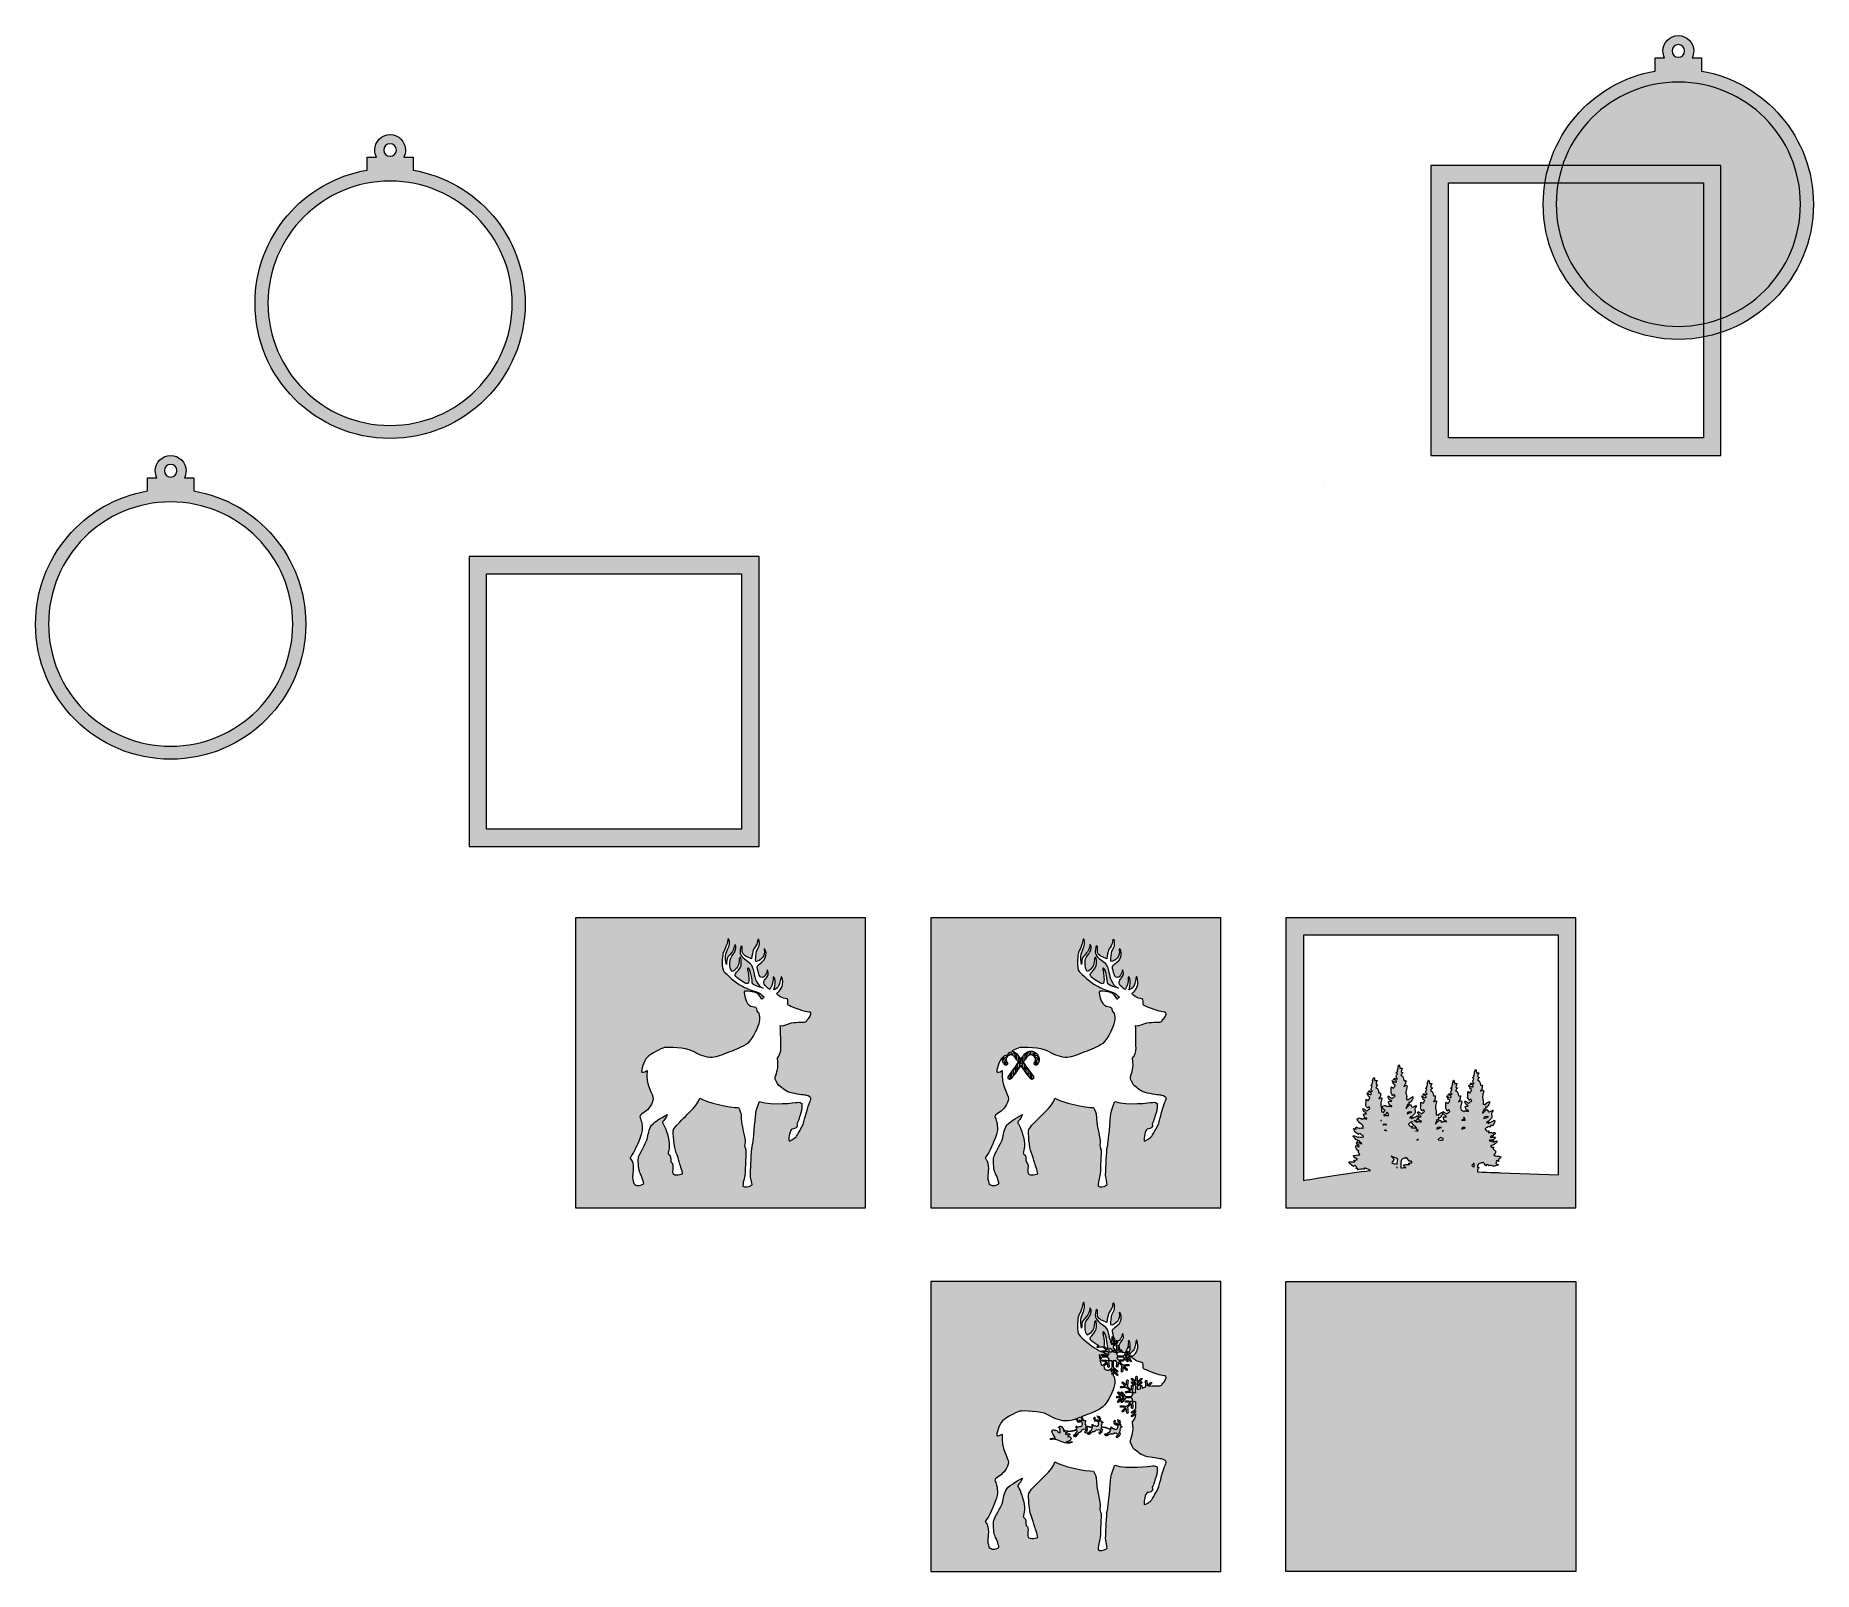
# Model space of a CAD drawing. Header units: inches. Extents: x -622 to 5384, y -2318 to 2869.
import ezdxf

# ---------------------------------------------------------------- set-up
doc = ezdxf.new("R2010")
doc.units = ezdxf.units.IN
doc.header["$MEASUREMENT"] = 0
doc.layers.add('Layer 1', color=7, linetype='Continuous')

msp = doc.modelspace()

# ---------------------------------------------------------------- hatches: boundary and pattern name
at = {"layer": 'Layer 1', "true_color": 0xfde2ba}
h = msp.add_hatch(color=254, dxfattribs=at)
h.dxf.hatch_style = 2
edge = h.paths.add_edge_path()
edge.add_spline(control_points=[(5005.7, 2749.2), (5005.7, 2749.2), (5005.7, 2793.5), (5005.7, 2793.5), (5005.7, 2793.5), (4974.1, 2793.5), (4974.1, 2793.5), (4977.7, 2800.6), (4979.7, 2808.6), (4979.7, 2817.1), (4979.7, 2845.8), (4956.5, 2869), (4927.8, 2869), (4899.2, 2869), (4875.9, 2845.8), (4875.9, 2817.1), (4875.9, 2808.6), (4878, 2800.6), (4881.6, 2793.5), (4881.6, 2793.5), (4850, 2793.5), (4850, 2793.5), (4850, 2793.5), (4850, 2749.2), (4850, 2749.2), (4635, 2712.2), (4471.4, 2524.9), (4471.4, 2299.4), (4471.4, 2047.3), (4675.8, 1843), (4927.8, 1843), (5179.9, 1843), (5384.2, 2047.3), (5384.2, 2299.4), (5384.2, 2524.9), (5220.7, 2712.2), (5005.7, 2749.2)], knot_values=[0, 0, 0, 0, 1, 1, 1, 2, 2, 2, 3, 3, 3, 4, 4, 4, 5, 5, 5, 6, 6, 6, 7, 7, 7, 8, 8, 8, 9, 9, 9, 10, 10, 10, 11, 11, 11, 12, 12, 12, 12], degree=3, periodic=1)
edge = h.paths.add_edge_path()
edge.add_spline(control_points=[(4927.8, 2838.4), (4939.6, 2838.4), (4949.1, 2828.9), (4949.1, 2817.1), (4949.1, 2805.4), (4939.6, 2795.9), (4927.8, 2795.9), (4916.1, 2795.9), (4906.6, 2805.4), (4906.6, 2817.1), (4906.6, 2828.9), (4916.1, 2838.4), (4927.8, 2838.4)], knot_values=[0, 0, 0, 0, 1, 1, 1, 2, 2, 2, 3, 3, 3, 4, 4, 4, 4], degree=3, periodic=1)
at = {"layer": 'Layer 1', "true_color": 0x2a2844}
h = msp.add_hatch(color=179, dxfattribs=at)
h.dxf.hatch_style = 2
edge = h.paths.add_edge_path()
edge.add_spline(control_points=[(5005.7, 2749.2), (5005.7, 2749.2), (5005.7, 2793.5), (5005.7, 2793.5), (5005.7, 2793.5), (4974.1, 2793.5), (4974.1, 2793.5), (4977.7, 2800.6), (4979.7, 2808.6), (4979.7, 2817.1), (4979.7, 2845.8), (4956.5, 2869), (4927.8, 2869), (4899.2, 2869), (4875.9, 2845.8), (4875.9, 2817.1), (4875.9, 2808.6), (4878, 2800.6), (4881.6, 2793.5), (4881.6, 2793.5), (4850, 2793.5), (4850, 2793.5), (4850, 2793.5), (4850, 2749.2), (4850, 2749.2), (4635, 2712.2), (4471.4, 2524.9), (4471.4, 2299.4), (4471.4, 2047.3), (4675.8, 1843), (4927.8, 1843), (5179.9, 1843), (5384.2, 2047.3), (5384.2, 2299.4), (5384.2, 2524.9), (5220.7, 2712.2), (5005.7, 2749.2)], knot_values=[0, 0, 0, 0, 1, 1, 1, 2, 2, 2, 3, 3, 3, 4, 4, 4, 5, 5, 5, 6, 6, 6, 7, 7, 7, 8, 8, 8, 9, 9, 9, 10, 10, 10, 11, 11, 11, 12, 12, 12, 12], degree=3, periodic=1)
edge = h.paths.add_edge_path()
edge.add_spline(control_points=[(4927.8, 2838.4), (4939.6, 2838.4), (4949.1, 2828.9), (4949.1, 2817.1), (4949.1, 2805.4), (4939.6, 2795.9), (4927.8, 2795.9), (4916.1, 2795.9), (4906.6, 2805.4), (4906.6, 2817.1), (4906.6, 2828.9), (4916.1, 2838.4), (4927.8, 2838.4)], knot_values=[0, 0, 0, 0, 1, 1, 1, 2, 2, 2, 3, 3, 3, 4, 4, 4, 4], degree=3, periodic=1)
edge = h.paths.add_edge_path()
edge.add_spline(control_points=[(4927.8, 1887), (4700, 1887), (4515.3, 2071.7), (4515.3, 2299.5), (4515.3, 2527.3), (4700, 2712), (4927.8, 2712), (5155.7, 2712), (5340.3, 2527.3), (5340.3, 2299.5), (5340.3, 2071.7), (5155.7, 1887), (4927.8, 1887)], knot_values=[0, 0, 0, 0, 1, 1, 1, 2, 2, 2, 3, 3, 3, 4, 4, 4, 4], degree=3, periodic=1)
h = msp.add_hatch(color=179, dxfattribs=at)
h.dxf.hatch_style = 2
edge = h.paths.add_edge_path()
edge.add_spline(control_points=[(653.7, 2414.5), (653.7, 2414.5), (653.7, 2458.9), (653.7, 2458.9), (653.7, 2458.9), (622.1, 2458.9), (622.1, 2458.9), (625.7, 2466), (627.7, 2474), (627.7, 2482.5), (627.7, 2511.2), (604.5, 2534.4), (575.8, 2534.4), (547.2, 2534.4), (523.9, 2511.2), (523.9, 2482.5), (523.9, 2474), (526, 2466), (529.6, 2458.9), (529.6, 2458.9), (498, 2458.9), (498, 2458.9), (498, 2458.9), (498, 2414.5), (498, 2414.5), (283, 2377.6), (119.4, 2190.3), (119.4, 1964.8), (119.4, 1712.7), (323.8, 1508.4), (575.8, 1508.4), (827.9, 1508.4), (1032.2, 1712.7), (1032.2, 1964.8), (1032.2, 2190.3), (868.7, 2377.6), (653.7, 2414.5)], knot_values=[0, 0, 0, 0, 1, 1, 1, 2, 2, 2, 3, 3, 3, 4, 4, 4, 5, 5, 5, 6, 6, 6, 7, 7, 7, 8, 8, 8, 9, 9, 9, 10, 10, 10, 11, 11, 11, 12, 12, 12, 12], degree=3, periodic=1)
edge = h.paths.add_edge_path()
edge.add_spline(control_points=[(575.8, 2503.7), (587.6, 2503.7), (597.1, 2494.2), (597.1, 2482.5), (597.1, 2470.8), (587.6, 2461.3), (575.8, 2461.3), (564.1, 2461.3), (554.6, 2470.8), (554.6, 2482.5), (554.6, 2494.2), (564.1, 2503.7), (575.8, 2503.7)], knot_values=[0, 0, 0, 0, 1, 1, 1, 2, 2, 2, 3, 3, 3, 4, 4, 4, 4], degree=3, periodic=1)
edge = h.paths.add_edge_path()
edge.add_spline(control_points=[(575.8, 1552.4), (348, 1552.4), (163.3, 1737.1), (163.3, 1964.9), (163.3, 2192.7), (348, 2377.4), (575.8, 2377.4), (803.7, 2377.4), (988.3, 2192.7), (988.3, 1964.9), (988.3, 1737.1), (803.7, 1552.4), (575.8, 1552.4)], knot_values=[0, 0, 0, 0, 1, 1, 1, 2, 2, 2, 3, 3, 3, 4, 4, 4, 4], degree=3, periodic=1)
at = {"layer": 'Layer 1', "true_color": 0xf5871d}
h = msp.add_hatch(color=30, dxfattribs=at)
h.dxf.hatch_style = 2
h.paths.add_polyline_path([(4092, 2430.8), (4092, 1451.2), (5071.6, 1451.2), (5071.6, 2430.8)])
h.paths.add_polyline_path([(5012.7, 1510.1), (4150.9, 1510.1), (4150.9, 2372), (5012.7, 2372)])
at = {"layer": 'Layer 1', "true_color": 0x2a2844}
h = msp.add_hatch(color=179, dxfattribs=at)
h.dxf.hatch_style = 2
edge = h.paths.add_edge_path()
edge.add_spline(control_points=[(-87.7, 1331.4), (-87.7, 1331.4), (-87.7, 1375.7), (-87.7, 1375.7), (-87.7, 1375.7), (-119.3, 1375.7), (-119.3, 1375.7), (-115.7, 1382.8), (-113.7, 1390.8), (-113.7, 1399.3), (-113.7, 1428), (-136.9, 1451.2), (-165.5, 1451.2), (-194.2, 1451.2), (-217.4, 1428), (-217.4, 1399.3), (-217.4, 1390.8), (-215.4, 1382.8), (-211.8, 1375.7), (-211.8, 1375.7), (-243.4, 1375.7), (-243.4, 1375.7), (-243.4, 1375.7), (-243.4, 1331.4), (-243.4, 1331.4), (-458.4, 1294.4), (-621.9, 1107.1), (-621.9, 881.6), (-621.9, 629.5), (-417.6, 425.2), (-165.5, 425.2), (86.5, 425.2), (290.9, 629.5), (290.9, 881.6), (290.9, 1107.1), (127.3, 1294.4), (-87.7, 1331.4)], knot_values=[0, 0, 0, 0, 1, 1, 1, 2, 2, 2, 3, 3, 3, 4, 4, 4, 5, 5, 5, 6, 6, 6, 7, 7, 7, 8, 8, 8, 9, 9, 9, 10, 10, 10, 11, 11, 11, 12, 12, 12, 12], degree=3, periodic=1)
edge = h.paths.add_edge_path()
edge.add_spline(control_points=[(-165.5, 1420.6), (-153.8, 1420.6), (-144.3, 1411), (-144.3, 1399.3), (-144.3, 1387.6), (-153.8, 1378.1), (-165.5, 1378.1), (-177.3, 1378.1), (-186.8, 1387.6), (-186.8, 1399.3), (-186.8, 1411), (-177.3, 1420.6), (-165.5, 1420.6)], knot_values=[0, 0, 0, 0, 1, 1, 1, 2, 2, 2, 3, 3, 3, 4, 4, 4, 4], degree=3, periodic=1)
edge = h.paths.add_edge_path()
edge.add_spline(control_points=[(-165.5, 469.2), (-393.4, 469.2), (-578, 653.9), (-578, 881.7), (-578, 1109.5), (-393.4, 1294.2), (-165.5, 1294.2), (62.3, 1294.2), (247, 1109.5), (247, 881.7), (247, 653.9), (62.3, 469.2), (-165.5, 469.2)], knot_values=[0, 0, 0, 0, 1, 1, 1, 2, 2, 2, 3, 3, 3, 4, 4, 4, 4], degree=3, periodic=1)
at = {"layer": 'Layer 1', "true_color": 0xf5871d}
h = msp.add_hatch(color=30, dxfattribs=at)
h.dxf.hatch_style = 2
h.paths.add_polyline_path([(842.6, 1110), (842.6, 130.4), (1822.3, 130.4), (1822.3, 1110)])
h.paths.add_polyline_path([(1763.4, 189.2), (901.5, 189.2), (901.5, 1051.1), (1763.4, 1051.1)])
at = {"layer": 'Layer 1', "true_color": 0xffeed6}
h = msp.add_hatch(color=7, dxfattribs=at)
h.dxf.hatch_style = 2
h.paths.add_polyline_path([(1202.2, -110.2), (1202.2, -1089.8), (2181.8, -1089.8), (2181.8, -110.2)])
edge = h.paths.add_edge_path()
edge.add_spline(control_points=[(1992.6, -734.7), (1989.9, -739.6), (1974.6, -794.3), (1972.4, -803.6), (1970.2, -812.9), (1948.9, -847.8), (1947.2, -850), (1945.6, -852.2), (1928.7, -863.7), (1923.7, -864.2), (1921, -851.1), (1927.6, -827.6), (1933, -823.8), (1941.2, -822.7), (1944, -822.7), (1948.9, -817.8), (1953.8, -812.9), (1950, -805.7), (1950, -805.7), (1956.5, -797), (1959.8, -777.9), (1963.7, -769.1), (1967.5, -760.4), (1966.9, -740.1), (1966.9, -738), (1964.7, -735.2), (1959.3, -732.5), (1951.1, -733.6), (1942.9, -734.7), (1868, -745.1), (1823.7, -730.8), (1814.9, -753.3), (1812.8, -762), (1811.7, -767.5), (1810.6, -772.9), (1804.3, -848.8), (1801.8, -864.8), (1800.2, -875.2), (1800.7, -877.9), (1797.4, -890.5), (1795.3, -920.6), (1793.6, -964.8), (1793.1, -976.3), (1792.5, -987.8), (1798.5, -1004.7), (1798.5, -1012.4), (1782.7, -1021.2), (1776.7, -1020.6), (1767.4, -1016.2), (1768.5, -997.1), (1775, -982.9), (1775, -971.9), (1775, -961), (1778.9, -900.3), (1777.8, -894.3), (1776.7, -888.3), (1770.4, -884.8), (1775, -868.6), (1777.2, -861), (1760.3, -808.5), (1761.4, -772.9), (1758.1, -762.6), (1752.6, -751.1), (1752.6, -751.1), (1724.7, -752.2), (1644.4, -733.6), (1622, -719.9), (1611.6, -746.7), (1589.7, -764.2), (1573.3, -781.1), (1556.9, -798.1), (1536.7, -816.7), (1533.4, -825.4), (1530.1, -834.2), (1536, -889), (1541.6, -901.4), (1546.5, -912.4), (1551.4, -932), (1552.5, -935.9), (1553.6, -939.7), (1563.5, -965.4), (1564, -975.2), (1554.2, -978.5), (1530.1, -982.9), (1530.1, -969.2), (1530.1, -955.5), (1533.9, -938), (1524.6, -934.8), (1523, -923.3), (1526.3, -912.4), (1515.3, -906.9), (1512.1, -903.6), (1523, -893.2), (1517.5, -862.6), (1512.1, -832), (1501.1, -809.6), (1496.8, -803.6), (1492.4, -797.5), (1505.5, -794.8), (1512.1, -774.6), (1489.6, -786.6), (1462.3, -802.5), (1455.8, -816.1), (1449.2, -829.8), (1445.9, -852.8), (1443.2, -861.5), (1440.4, -870.3), (1418, -908), (1415.3, -917.3), (1412.6, -926.6), (1414.7, -957.7), (1418, -966.5), (1421.3, -975.2), (1431.7, -997.1), (1432.8, -1008.6), (1418.6, -1016.2), (1408.7, -1016.8), (1398.9, -1008), (1396.2, -995.5), (1394, -990), (1395.1, -982.9), (1396.2, -975.8), (1400.6, -938.4), (1389.6, -926), (1385.2, -921.1), (1384.1, -924.4), (1394, -909.6), (1403.8, -894.9), (1421.9, -853.3), (1426.2, -833.6), (1430.6, -813.9), (1423.5, -792.6), (1420.2, -786.1), (1416.9, -779.5), (1421.9, -775.7), (1435, -766.9), (1448.1, -758.2), (1464, -737.4), (1464.5, -721.5), (1465, -705.7), (1438.3, -676.7), (1443.7, -625.9), (1443.7, -625.9), (1430.6, -634.9), (1426.5, -631.6), (1422.4, -628.3), (1433.1, -593.1), (1444.5, -581.6), (1456, -570.1), (1492.1, -551.2), (1502.8, -548.8), (1513.4, -546.3), (1575.8, -548.8), (1595.4, -559.4), (1615.1, -570.1), (1634, -580.7), (1656.1, -581.6), (1675.8, -582.4), (1691.4, -575.9), (1714.3, -566.8), (1737.3, -557.8), (1756.2, -550.4), (1775.9, -539.8), (1795.5, -529.1), (1815.2, -488.1), (1821, -468.4), (1826.7, -448.7), (1823.1, -439), (1821.8, -433.2), (1820.5, -427.6), (1813, -430.2), (1814, -417.6), (1814.4, -412.2), (1807, -410.6), (1800.3, -410.4), (1793.5, -410.2), (1783.6, -403.8), (1778.5, -390.5), (1773.4, -377.2), (1769.9, -361.6), (1772.2, -358.7), (1774.4, -355.9), (1807.8, -360), (1816.2, -365.5), (1824.6, -371), (1829.6, -382.3), (1831, -384.8), (1832.4, -387.2), (1832.8, -382.3), (1839.6, -378.2), (1829.6, -367.6), (1821, -362), (1799, -355.5), (1780.3, -349.9), (1771.9, -344.1), (1763.1, -339.7), (1743.1, -329.4), (1713.3, -302.8), (1703.7, -291.3), (1694.1, -279.8), (1698.6, -240.9), (1700.2, -231.6), (1701.8, -222.4), (1712.7, -209.5), (1717.2, -182.4), (1718.2, -176.3), (1723.6, -187.5), (1722.1, -199.4), (1720.7, -211.3), (1711.5, -225.3), (1710, -232.9), (1708.6, -240.4), (1708.6, -259.3), (1711.7, -268.3), (1712.5, -256.8), (1713.5, -249.7), (1715.2, -246), (1716.8, -242.3), (1729.5, -227.9), (1732.8, -223.6), (1736.1, -219.3), (1739.5, -207.8), (1740, -201.1), (1740.2, -198), (1743.7, -203.7), (1744.1, -208.5), (1744.5, -213.2), (1741.4, -224.4), (1739, -227.7), (1736.5, -231), (1727.1, -244.3), (1725.2, -248.6), (1723.4, -252.9), (1723.4, -273), (1724.8, -278.8), (1726.2, -284.5), (1729.3, -287.8), (1731.2, -291.5), (1738.5, -289.4), (1745.5, -281.4), (1749.2, -276.1), (1752.9, -270.8), (1755.4, -258.5), (1755.1, -252.9), (1754.9, -247.4), (1758.2, -241.9), (1759.7, -242.7), (1761.1, -243.5), (1763.3, -262.6), (1761.5, -271.4), (1759.7, -280.2), (1745.5, -294.8), (1742.4, -299.1), (1739.4, -303.4), (1742, -307.7), (1746.7, -312.4), (1751.5, -317.1), (1770.9, -328.8), (1775.4, -330.9), (1780, -332.9), (1784.1, -332.1), (1785.5, -331.5), (1786.9, -330.9), (1788.2, -319.4), (1787.5, -312.2), (1786.9, -305), (1785.9, -294.4), (1784.3, -289.6), (1782.6, -284.9), (1783.8, -278.6), (1786.1, -280.2), (1788.4, -281.9), (1793.7, -292.1), (1795.9, -303.6), (1798.2, -315.1), (1798.8, -329.2), (1800.5, -332.9), (1802.1, -336.6), (1816.1, -341.7), (1825.3, -344.6), (1831, -346.4), (1836.1, -348.5), (1836.1, -348.5), (1826.5, -342.9), (1819.9, -336.6), (1816.9, -331.5), (1813.8, -326.3), (1807.4, -311.2), (1805.6, -301.7), (1803.7, -292.3), (1801.3, -276.3), (1795.3, -268.1), (1789.4, -259.9), (1777.3, -252.5), (1772.6, -249.3), (1767.9, -246), (1760.3, -235.7), (1758.4, -230.8), (1756.6, -225.9), (1760.3, -207.4), (1761.5, -205.6), (1762.7, -203.7), (1765.6, -208), (1765.6, -210.9), (1765.6, -213.8), (1764.1, -224.1), (1765.8, -227.9), (1767.7, -232), (1775.6, -239.8), (1778.5, -241.1), (1781.4, -242.3), (1792.1, -245.8), (1796.8, -249.1), (1798.4, -236.1), (1800.7, -226.1), (1802.7, -220.1), (1804.8, -214.2), (1812.1, -206.6), (1814.4, -199.8), (1816.7, -193.1), (1816.9, -184.9), (1819.3, -182.4), (1821.8, -180), (1825, -196.3), (1822.6, -205.2), (1821, -211.1), (1815.6, -218.3), (1814, -223.2), (1812.3, -228.1), (1810.7, -249.7), (1810.5, -252.7), (1810.3, -255.8), (1811.3, -258.5), (1814, -258.3), (1816.7, -258.1), (1826.7, -253.2), (1832.8, -245.6), (1839, -238), (1841.8, -228.1), (1839, -216.9), (1837.8, -211.9), (1845.1, -217.1), (1845.8, -229), (1846.4, -240.9), (1842.5, -250.9), (1831.4, -260.3), (1820.3, -269.8), (1817.7, -271.2), (1816.7, -273.9), (1815.6, -276.5), (1816.9, -286.1), (1819.9, -296), (1822.2, -303.4), (1823.8, -307.1), (1826.1, -309.5), (1828.3, -312), (1834.1, -312), (1837.4, -310.6), (1840.6, -309.1), (1846.2, -300.3), (1848, -295.6), (1849.9, -290.9), (1848.6, -288.2), (1849.5, -286.6), (1850.3, -284.9), (1855.2, -293.1), (1852.9, -301.3), (1850.7, -309.5), (1843.1, -317.7), (1840.8, -320.4), (1838.6, -323.1), (1837.6, -329.4), (1839.4, -334.1), (1841.3, -338.8), (1852.7, -349.3), (1858.1, -352.2), (1863.4, -347.5), (1871.2, -326.7), (1869.5, -313), (1868.7, -306.3), (1875.9, -310.6), (1876.5, -322.9), (1877.1, -335.2), (1873.6, -350.3), (1871.8, -353.6), (1879.6, -352), (1886.6, -344.6), (1889.4, -339.1), (1892.3, -333.5), (1895.2, -313.4), (1896.6, -309.9), (1898, -306.5), (1901.3, -313.6), (1902.1, -326.3), (1903, -339.1), (1897.8, -347.5), (1893.9, -353.4), (1890, -359.4), (1882.7, -363.7), (1882.5, -366.9), (1882.3, -370.2), (1894.4, -377), (1899.7, -379.6), (1905, -382.3), (1916.7, -382.7), (1919, -386.8), (1921.2, -390.9), (1917.7, -401.4), (1920.6, -404.9), (1923.5, -408.4), (1970.4, -424.8), (1979, -427.2), (1987.6, -429.7), (1994.6, -428), (1996.9, -430.5), (1999.1, -433), (1994.4, -450.6), (1984.4, -454.9), (1983.9, -460.8), (1980.7, -462.1), (1976.2, -462.7), (1971.6, -463.3), (1943.1, -461.7), (1925.1, -467.4), (1905.4, -473.7), (1902.6, -476.4), (1894.1, -473.8), (1895.6, -497.5), (1895.2, -536.3), (1895.8, -550), (1896.4, -563.8), (1891.5, -575.4), (1884.3, -584.9), (1885.7, -600.9), (1886.2, -615), (1884.3, -622.6), (1882.5, -630.2), (1879, -642.5), (1876.7, -649), (1874.5, -655.6), (1883.8, -668), (1888.8, -676.7), (1903, -685.5), (1910.6, -697.5), (1934.7, -702.4), (1958.7, -707.3), (1976.2, -709), (1983.3, -710.1), (1990.4, -711.2), (1997, -717.7), (1997.5, -719.9), (1998.1, -722.1), (1995.4, -729.8), (1992.6, -734.7)], knot_values=[0, 0, 0, 0, 1, 1, 1, 2, 2, 2, 3, 3, 3, 4, 4, 4, 5, 5, 5, 6, 6, 6, 7, 7, 7, 8, 8, 8, 9, 9, 9, 10, 10, 10, 11, 11, 11, 12, 12, 12, 13, 13, 13, 14, 14, 14, 15, 15, 15, 16, 16, 16, 17, 17, 17, 18, 18, 18, 19, 19, 19, 20, 20, 20, 21, 21, 21, 22, 22, 22, 23, 23, 23, 24, 24, 24, 25, 25, 25, 26, 26, 26, 27, 27, 27, 28, 28, 28, 29, 29, 29, 30, 30, 30, 31, 31, 31, 32, 32, 32, 33, 33, 33, 34, 34, 34, 35, 35, 35, 36, 36, 36, 37, 37, 37, 38, 38, 38, 39, 39, 39, 40, 40, 40, 41, 41, 41, 42, 42, 42, 43, 43, 43, 44, 44, 44, 45, 45, 45, 46, 46, 46, 47, 47, 47, 48, 48, 48, 49, 49, 49, 50, 50, 50, 51, 51, 51, 52, 52, 52, 53, 53, 53, 54, 54, 54, 55, 55, 55, 56, 56, 56, 57, 57, 57, 58, 58, 58, 59, 59, 59, 60, 60, 60, 61, 61, 61, 62, 62, 62, 63, 63, 63, 64, 64, 64, 65, 65, 65, 66, 66, 66, 67, 67, 67, 68, 68, 68, 69, 69, 69, 70, 70, 70, 71, 71, 71, 72, 72, 72, 73, 73, 73, 74, 74, 74, 75, 75, 75, 76, 76, 76, 77, 77, 77, 78, 78, 78, 79, 79, 79, 80, 80, 80, 81, 81, 81, 82, 82, 82, 83, 83, 83, 84, 84, 84, 85, 85, 85, 86, 86, 86, 87, 87, 87, 88, 88, 88, 89, 89, 89, 90, 90, 90, 91, 91, 91, 92, 92, 92, 93, 93, 93, 94, 94, 94, 95, 95, 95, 96, 96, 96, 97, 97, 97, 98, 98, 98, 99, 99, 99, 100, 100, 100, 101, 101, 101, 102, 102, 102, 103, 103, 103, 104, 104, 104, 105, 105, 105, 106, 106, 106, 107, 107, 107, 108, 108, 108, 109, 109, 109, 110, 110, 110, 111, 111, 111, 112, 112, 112, 113, 113, 113, 114, 114, 114, 115, 115, 115, 116, 116, 116, 117, 117, 117, 118, 118, 118, 119, 119, 119, 120, 120, 120, 121, 121, 121, 122, 122, 122, 123, 123, 123, 124, 124, 124, 125, 125, 125, 126, 126, 126, 127, 127, 127, 128, 128, 128, 129, 129, 129, 130, 130, 130, 131, 131, 131, 132, 132, 132, 133, 133, 133, 134, 134, 134, 135, 135, 135, 136, 136, 136, 137, 137, 137, 138, 138, 138, 139, 139, 139, 140, 140, 140, 141, 141, 141, 142, 142, 142, 143, 143, 143, 144, 144, 144, 145, 145, 145, 146, 146, 146, 147, 147, 147, 148, 148, 148, 149, 149, 149, 150, 150, 150, 151, 151, 151, 151], degree=3, periodic=1)
at = {"layer": 'Layer 1', "true_color": 0xcffff7}
h = msp.add_hatch(color=7, dxfattribs=at)
h.dxf.hatch_style = 2
h.paths.add_polyline_path([(2402.2, -110.2), (2402.2, -1089.8), (3381.8, -1089.8), (3381.8, -110.2)])
edge = h.paths.add_edge_path()
edge.add_spline(control_points=[(2657.6, -605.7), (2657.4, -605.9), (2657.2, -606), (2657, -606), (2655.6, -606.6), (2653.9, -606.4), (2652.7, -605.5), (2652.3, -605.3), (2651.9, -604.9), (2651.6, -604.5), (2651.5, -604.3), (2651.4, -604.1), (2651.2, -603.9), (2650.7, -599.3), (2652, -593.3), (2655.6, -589.1), (2655.6, -591), (2655.9, -592.8), (2656.5, -594.6), (2656.8, -595.3), (2657.1, -596.1), (2657.4, -596.8), (2657.3, -597.6), (2657.2, -598.2), (2657.3, -598.5), (2657.3, -598.5), (2657.6, -605.7), (2657.6, -605.7)], knot_values=[0, 0, 0, 0, 1, 1, 1, 2, 2, 2, 3, 3, 3, 4, 4, 4, 5, 5, 5, 6, 6, 6, 7, 7, 7, 8, 8, 8, 9, 9, 9, 9], degree=3, periodic=1)
edge = h.paths.add_edge_path()
edge.add_spline(control_points=[(2646.9, -592.5), (2646.4, -589), (2646.7, -585.4), (2647.6, -582), (2647.9, -580.9), (2648.3, -579.9), (2648.7, -578.9), (2653.3, -575.3), (2658.7, -573.9), (2663.6, -574.4), (2663.4, -574.6), (2663.1, -574.8), (2662.8, -575), (2661.5, -576), (2660.4, -577), (2659.4, -578.2), (2658.9, -578.9), (2658.5, -579.6), (2658, -580.2), (2653.1, -582.3), (2649, -586.7), (2646.9, -592.5)], knot_values=[0, 0, 0, 0, 1, 1, 1, 2, 2, 2, 3, 3, 3, 4, 4, 4, 5, 5, 5, 6, 6, 6, 7, 7, 7, 7], degree=3, periodic=1)
edge = h.paths.add_edge_path()
edge.add_spline(control_points=[(2662.5, -568.4), (2665.1, -566.8), (2667.8, -565.3), (2670.6, -563.7), (2674.6, -565.4), (2677.6, -568.4), (2679.4, -572.9), (2678, -572.1), (2676.5, -571.6), (2675.1, -571.4), (2675.1, -571.4), (2675.1, -571.4), (2675.1, -571.4), (2675.1, -571.4), (2675, -571.4), (2675, -571.4), (2675, -571.4), (2675, -571.4), (2675, -571.4), (2674.9, -571.3), (2674.9, -571.3), (2674.8, -571.3), (2674, -571.2), (2673.1, -571.2), (2672.3, -571.2), (2669.6, -569.4), (2666.1, -568.6), (2662.5, -568.4)], knot_values=[0, 0, 0, 0, 1, 1, 1, 2, 2, 2, 3, 3, 3, 4, 4, 4, 5, 5, 5, 6, 6, 6, 7, 7, 7, 8, 8, 8, 9, 9, 9, 9], degree=3, periodic=1)
edge = h.paths.add_edge_path()
edge.add_spline(control_points=[(3192.6, -734.7), (3189.9, -739.6), (3174.6, -794.3), (3172.4, -803.6), (3170.2, -812.9), (3148.9, -847.8), (3147.2, -850), (3145.6, -852.2), (3128.7, -863.7), (3123.7, -864.2), (3121, -851.1), (3127.6, -827.6), (3133, -823.8), (3141.2, -822.7), (3144, -822.7), (3148.9, -817.8), (3153.8, -812.9), (3150, -805.7), (3150, -805.7), (3156.5, -797), (3159.8, -777.9), (3163.7, -769.1), (3167.5, -760.4), (3166.9, -740.1), (3166.9, -738), (3164.7, -735.2), (3159.3, -732.5), (3151.1, -733.6), (3142.9, -734.7), (3068, -745.1), (3023.7, -730.8), (3014.9, -753.3), (3012.8, -762), (3011.7, -767.5), (3010.6, -772.9), (3004.3, -848.8), (3001.8, -864.8), (3000.2, -875.2), (3000.7, -877.9), (2997.4, -890.5), (2995.3, -920.6), (2993.6, -964.8), (2993.1, -976.3), (2992.5, -987.8), (2998.5, -1004.7), (2998.5, -1012.4), (2982.7, -1021.2), (2976.7, -1020.6), (2967.4, -1016.2), (2968.5, -997.1), (2975, -982.9), (2975, -971.9), (2975, -961), (2978.9, -900.3), (2977.8, -894.3), (2976.7, -888.3), (2970.4, -884.8), (2975, -868.6), (2977.2, -861), (2960.3, -808.5), (2961.4, -772.9), (2958.1, -762.6), (2952.6, -751.1), (2952.6, -751.1), (2924.7, -752.2), (2844.4, -733.6), (2822, -719.9), (2811.6, -746.7), (2789.7, -764.2), (2773.3, -781.1), (2756.9, -798.1), (2736.7, -816.7), (2733.4, -825.4), (2730.1, -834.2), (2736, -889), (2741.6, -901.4), (2746.5, -912.4), (2751.4, -932), (2752.5, -935.9), (2753.6, -939.7), (2763.5, -965.4), (2764, -975.2), (2754.2, -978.5), (2730.1, -982.9), (2730.1, -969.2), (2730.1, -955.5), (2733.9, -938), (2724.6, -934.8), (2723, -923.3), (2726.3, -912.4), (2715.3, -906.9), (2712.1, -903.6), (2723, -893.2), (2717.5, -862.6), (2712.1, -832), (2701.1, -809.6), (2696.8, -803.6), (2692.4, -797.5), (2705.5, -794.8), (2712.1, -774.6), (2689.6, -786.6), (2662.3, -802.5), (2655.8, -816.1), (2649.2, -829.8), (2645.9, -852.8), (2643.2, -861.5), (2640.4, -870.3), (2618, -908), (2615.3, -917.3), (2612.6, -926.6), (2614.7, -957.7), (2618, -966.5), (2621.3, -975.2), (2631.7, -997.1), (2632.8, -1008.6), (2618.6, -1016.2), (2608.7, -1016.8), (2598.9, -1008), (2596.2, -995.5), (2594, -990), (2595.1, -982.9), (2596.2, -975.8), (2600.6, -938.4), (2589.6, -926), (2585.2, -921.1), (2584.1, -924.4), (2594, -909.6), (2603.8, -894.9), (2621.9, -853.3), (2626.2, -833.6), (2630.6, -813.9), (2623.5, -792.6), (2620.2, -786.1), (2616.9, -779.5), (2621.9, -775.7), (2635, -766.9), (2648.1, -758.2), (2664, -737.4), (2664.5, -721.5), (2665, -705.7), (2638.3, -676.7), (2643.7, -625.9), (2643.7, -625.9), (2630.6, -634.9), (2626.5, -631.6), (2622.4, -628.3), (2633.1, -593.1), (2644.5, -581.6), (2645.1, -581), (2645.7, -580.5), (2646.4, -579.9), (2646.2, -580.4), (2646, -580.9), (2645.9, -581.5), (2644.6, -586.3), (2644.5, -591.4), (2645.8, -596.3), (2645.8, -596.3), (2645.8, -596.3), (2645.8, -596.3), (2645.8, -596.3), (2645.8, -596.3), (2645.8, -596.3), (2645.8, -596.5), (2645.9, -596.8), (2646, -597.1), (2646.5, -598.8), (2647.2, -600.5), (2648.1, -602.2), (2648.7, -603.4), (2649.4, -604.6), (2650.2, -605.5), (2650.2, -605.6), (2650.2, -605.6), (2650.2, -605.6), (2650.6, -606.1), (2651.1, -606.6), (2651.6, -607), (2653.4, -608.3), (2655.7, -608.5), (2657.7, -607.7), (2658.8, -607.3), (2659.7, -606.5), (2660.3, -605.7), (2660.3, -605.7), (2660.3, -605.6), (2660.3, -605.6), (2660.4, -605.5), (2660.5, -605.3), (2660.6, -605.2), (2660.7, -605.1), (2660.7, -605.1), (2660.7, -605.1), (2660.8, -605), (2660.8, -604.8), (2660.9, -604.7), (2660.9, -604.6), (2661, -604.6), (2661, -604.6), (2661, -604.4), (2661.1, -604.3), (2661.1, -604.1), (2661.2, -604.1), (2661.2, -604), (2661.2, -604), (2661.3, -603.8), (2661.3, -603.7), (2661.3, -603.5), (2661.4, -603.5), (2661.4, -603.4), (2661.4, -603.4), (2661.4, -603.2), (2661.5, -603.1), (2661.5, -602.9), (2661.5, -602.9), (2661.5, -602.8), (2661.5, -602.8), (2661.5, -602.6), (2661.5, -602.5), (2661.6, -602.3), (2661.6, -602.3), (2661.6, -602.3), (2661.6, -602.3), (2661.6, -602.1), (2661.6, -601.9), (2661.6, -601.7), (2661.6, -601.7), (2661.6, -601.7), (2661.6, -601.7), (2661.6, -601.5), (2661.5, -601.3), (2661.5, -601.1), (2661.5, -601.1), (2661.5, -601.1), (2661.5, -601.1), (2661.4, -600.5), (2661.3, -599.9), (2661, -599.3), (2661, -599.3), (2661, -599.3), (2661, -599.3), (2660.9, -599.1), (2660.8, -598.9), (2660.7, -598.8), (2660.7, -598.7), (2660.7, -598.7), (2660.7, -598.7), (2660.6, -598.5), (2660.5, -598.4), (2660.4, -598.2), (2659.4, -596.9), (2658.7, -595.5), (2658.2, -594), (2657.5, -591.8), (2657.3, -589.6), (2657.5, -587.4), (2657.8, -584.5), (2659, -581.7), (2660.8, -579.4), (2661.7, -578.3), (2662.7, -577.3), (2663.9, -576.5), (2664.7, -575.9), (2665.5, -575.4), (2666.3, -574.9), (2669.2, -573.3), (2671.9, -572.7), (2674.5, -573.1), (2674.6, -573.1), (2674.7, -573.1), (2674.8, -573.1), (2676.7, -573.5), (2678.5, -574.3), (2680.3, -575.5), (2682.8, -577.3), (2685.2, -579.7), (2687.2, -582.2), (2689.1, -584.5), (2690.7, -586.8), (2691.9, -588.6), (2692.4, -589.3), (2692.8, -590), (2693.2, -590.5), (2693.3, -590.6), (2693.3, -590.6), (2693.5, -590.9), (2693.5, -590.9), (2693.5, -590.9), (2693.5, -590.9), (2693.5, -590.9), (2693.5, -590.9), (2693.5, -590.9), (2693.9, -591.5), (2695.1, -593.2), (2698.9, -598.4), (2698.9, -598.4), (2695.6, -602.9), (2695.6, -602.9), (2695.6, -602.9), (2689.3, -611.6), (2689.3, -611.6), (2689.3, -611.6), (2682.8, -620.5), (2682.8, -620.5), (2682.8, -620.5), (2676.5, -629.3), (2676.5, -629.3), (2676.5, -629.3), (2670.1, -638.1), (2670.1, -638.1), (2670.1, -638.1), (2664.4, -646), (2664.4, -646), (2664.3, -646.2), (2664.2, -646.4), (2664.1, -646.5), (2664.1, -646.5), (2664.1, -646.6), (2664, -646.6), (2663.9, -646.9), (2663.8, -647.2), (2663.8, -647.2), (2663.1, -648.6), (2663.1, -650.2), (2663.6, -651.6), (2663.6, -651.6), (2663.6, -651.6), (2663.6, -651.6), (2663.6, -651.6), (2663.6, -651.6), (2663.6, -651.6), (2663.6, -651.8), (2663.7, -651.9), (2663.7, -652.1), (2663.8, -652.2), (2663.8, -652.2), (2663.8, -652.3), (2663.9, -652.4), (2663.9, -652.5), (2663.9, -652.5), (2664, -652.6), (2664, -652.7), (2664, -652.7), (2664.1, -652.8), (2664.1, -652.9), (2664.2, -653), (2664.2, -653), (2664.3, -653.1), (2664.3, -653.2), (2664.4, -653.2), (2664.4, -653.3), (2664.4, -653.4), (2664.5, -653.4), (2664.6, -653.5), (2664.6, -653.6), (2664.7, -653.6), (2664.7, -653.7), (2664.7, -653.7), (2664.8, -653.9), (2665, -654), (2665.1, -654.1), (2665.1, -654.1), (2665.1, -654.1), (2665.1, -654.1), (2665.2, -654.2), (2665.3, -654.3), (2665.4, -654.4), (2665.5, -654.5), (2665.5, -654.5), (2665.5, -654.5), (2665.6, -654.6), (2665.7, -654.7), (2665.8, -654.7), (2665.8, -654.7), (2665.8, -654.8), (2665.8, -654.8), (2665.9, -654.8), (2665.9, -654.8), (2666, -654.8), (2666, -654.9), (2666.1, -655), (2666.2, -655), (2666.3, -655), (2666.3, -655.1), (2666.4, -655.1), (2666.5, -655.2), (2666.5, -655.2), (2666.6, -655.2), (2666.7, -655.3), (2666.8, -655.3), (2666.9, -655.4), (2666.9, -655.4), (2667, -655.4), (2667, -655.4), (2667.1, -655.5), (2667.2, -655.5), (2667.3, -655.6), (2667.4, -655.6), (2667.4, -655.6), (2667.5, -655.6), (2667.6, -655.6), (2667.7, -655.7), (2667.8, -655.7), (2667.8, -655.7), (2667.9, -655.7), (2667.9, -655.7), (2668, -655.8), (2668.1, -655.8), (2668.2, -655.8), (2668.3, -655.8), (2668.3, -655.8), (2668.4, -655.8), (2668.5, -655.9), (2668.6, -655.9), (2668.7, -655.9), (2668.8, -655.9), (2668.8, -655.9), (2668.8, -655.9), (2669, -655.9), (2669.1, -655.9), (2669.3, -656), (2671.3, -656), (2673.3, -655.1), (2674.6, -653.4), (2674.6, -653.4), (2675.5, -652.1), (2675.5, -652.1), (2675.5, -652.1), (2681.8, -643.4), (2681.8, -643.4), (2681.8, -643.4), (2688.2, -634.5), (2688.2, -634.5), (2688.2, -634.5), (2694.6, -625.8), (2694.6, -625.8), (2694.6, -625.8), (2701, -616.9), (2701, -616.9), (2701, -616.9), (2706.7, -609.1), (2706.7, -609.1), (2706.7, -609.1), (2712.3, -616.9), (2712.3, -616.9), (2712.3, -616.9), (2718.7, -625.8), (2718.7, -625.8), (2718.7, -625.8), (2725.1, -634.5), (2725.1, -634.5), (2725.1, -634.5), (2731.5, -643.4), (2731.5, -643.4), (2731.5, -643.4), (2737.8, -652.1), (2737.8, -652.1), (2737.8, -652.1), (2738.7, -653.4), (2738.7, -653.4), (2740, -655.1), (2742, -656), (2744, -656), (2744.2, -655.9), (2744.3, -655.9), (2744.5, -655.9), (2744.5, -655.9), (2744.6, -655.9), (2744.6, -655.9), (2744.7, -655.9), (2744.8, -655.9), (2744.9, -655.8), (2745, -655.8), (2745, -655.8), (2745.1, -655.8), (2745.2, -655.8), (2745.3, -655.8), (2745.4, -655.7), (2745.4, -655.7), (2745.5, -655.7), (2745.5, -655.7), (2745.6, -655.7), (2745.7, -655.6), (2745.8, -655.6), (2745.9, -655.6), (2745.9, -655.6), (2746, -655.6), (2746.1, -655.5), (2746.2, -655.5), (2746.3, -655.4), (2746.3, -655.4), (2746.4, -655.4), (2746.4, -655.4), (2746.5, -655.3), (2746.6, -655.3), (2746.7, -655.2), (2746.8, -655.2), (2746.8, -655.2), (2746.9, -655.1), (2747, -655.1), (2747, -655), (2747.1, -655), (2747.2, -655), (2747.3, -654.9), (2747.3, -654.8), (2747.4, -654.8), (2747.4, -654.8), (2747.5, -654.8), (2747.5, -654.8), (2747.5, -654.7), (2747.5, -654.7), (2747.6, -654.7), (2747.7, -654.6), (2747.8, -654.5), (2747.8, -654.5), (2747.8, -654.5), (2747.9, -654.4), (2748, -654.3), (2748.1, -654.2), (2748.2, -654.1), (2748.2, -654.1), (2748.2, -654.1), (2748.2, -654.1), (2748.3, -654), (2748.5, -653.9), (2748.6, -653.7), (2748.6, -653.7), (2748.6, -653.6), (2748.7, -653.6), (2748.7, -653.5), (2748.8, -653.4), (2748.9, -653.4), (2748.9, -653.3), (2748.9, -653.2), (2749, -653.2), (2749, -653.1), (2749.1, -653), (2749.1, -653), (2749.2, -652.9), (2749.2, -652.8), (2749.3, -652.7), (2749.3, -652.7), (2749.3, -652.6), (2749.4, -652.5), (2749.4, -652.5), (2749.4, -652.4), (2749.5, -652.3), (2749.5, -652.2), (2749.5, -652.2), (2749.6, -652.1), (2749.6, -651.9), (2749.7, -651.8), (2749.7, -651.6), (2749.7, -651.6), (2749.7, -651.6), (2749.7, -651.6), (2749.7, -651.6), (2749.7, -651.6), (2749.7, -651.6), (2750.2, -650.2), (2750.2, -648.6), (2749.5, -647.2), (2749.5, -647.2), (2749.4, -646.9), (2749.3, -646.6), (2749.2, -646.6), (2749.2, -646.5), (2749.2, -646.5), (2749.1, -646.4), (2749, -646.2), (2748.9, -646), (2748.9, -646), (2743.2, -638.1), (2743.2, -638.1), (2743.2, -638.1), (2736.8, -629.3), (2736.8, -629.3), (2736.8, -629.3), (2730.5, -620.5), (2730.5, -620.5), (2730.5, -620.5), (2724, -611.6), (2724, -611.6), (2724, -611.6), (2717.7, -602.9), (2717.7, -602.9), (2717.7, -602.9), (2714.4, -598.4), (2714.4, -598.4), (2718.2, -593.2), (2719.4, -591.5), (2719.8, -590.9), (2719.8, -590.9), (2719.8, -590.9), (2719.8, -590.9), (2719.8, -590.9), (2719.8, -590.9), (2719.8, -590.9), (2720, -590.6), (2720, -590.6), (2720.1, -590.5), (2720.5, -590), (2720.9, -589.3), (2721.4, -588.6), (2722.6, -586.8), (2724.2, -584.5), (2726.1, -582.2), (2728.1, -579.7), (2730.5, -577.3), (2733, -575.5), (2734.8, -574.3), (2736.6, -573.5), (2738.5, -573.1), (2738.6, -573.1), (2738.7, -573.1), (2738.8, -573.1), (2741.4, -572.7), (2744.1, -573.3), (2747, -574.9), (2747.8, -575.4), (2748.6, -575.9), (2749.4, -576.5), (2750.6, -577.3), (2751.6, -578.3), (2752.5, -579.4), (2754.3, -581.7), (2755.5, -584.5), (2755.8, -587.4), (2756, -589.6), (2755.8, -591.8), (2755.1, -594), (2754.6, -595.5), (2753.9, -596.9), (2752.9, -598.2), (2752.8, -598.4), (2752.7, -598.5), (2752.6, -598.7), (2752.6, -598.7), (2752.6, -598.7), (2752.6, -598.8), (2752.5, -598.9), (2752.4, -599.1), (2752.3, -599.3), (2752.3, -599.3), (2752.3, -599.3), (2752.3, -599.3), (2752, -599.9), (2751.9, -600.5), (2751.8, -601.1), (2751.8, -601.1), (2751.8, -601.1), (2751.8, -601.1), (2751.8, -601.3), (2751.7, -601.5), (2751.7, -601.7), (2751.7, -601.7), (2751.7, -601.7), (2751.7, -601.7), (2751.7, -601.9), (2751.7, -602.1), (2751.7, -602.3), (2751.7, -602.3), (2751.7, -602.3), (2751.7, -602.3), (2751.8, -602.5), (2751.8, -602.6), (2751.8, -602.8), (2751.8, -602.8), (2751.8, -602.9), (2751.8, -602.9), (2751.8, -603.1), (2751.9, -603.2), (2751.9, -603.4), (2751.9, -603.4), (2751.9, -603.5), (2752, -603.5), (2752, -603.7), (2752, -603.8), (2752.1, -604), (2752.1, -604), (2752.1, -604.1), (2752.2, -604.1), (2752.2, -604.3), (2752.3, -604.4), (2752.3, -604.6), (2752.3, -604.6), (2752.4, -604.6), (2752.4, -604.7), (2752.5, -604.8), (2752.5, -605), (2752.6, -605.1), (2752.6, -605.1), (2752.6, -605.1), (2752.7, -605.2), (2752.8, -605.3), (2752.9, -605.5), (2753, -605.6), (2753, -605.6), (2753, -605.7), (2753, -605.7), (2753.6, -606.5), (2754.5, -607.3), (2755.6, -607.7), (2757.6, -608.5), (2759.9, -608.3), (2761.7, -607), (2762.2, -606.6), (2762.7, -606.1), (2763.1, -605.6), (2763.1, -605.6), (2763.1, -605.6), (2763.1, -605.5), (2763.9, -604.6), (2764.6, -603.4), (2765.2, -602.2), (2766.1, -600.5), (2766.8, -598.8), (2767.3, -597.1), (2767.4, -596.8), (2767.5, -596.5), (2767.5, -596.3), (2767.5, -596.3), (2767.5, -596.3), (2767.5, -596.3), (2767.5, -596.3), (2767.5, -596.3), (2767.5, -596.3), (2768.8, -591.4), (2768.7, -586.3), (2767.4, -581.5), (2766.3, -577.4), (2764.2, -573.5), (2761.2, -570.2), (2759.9, -568.8), (2758.4, -567.5), (2756.8, -566.3), (2754.3, -564.5), (2751.8, -563.1), (2749.2, -562.1), (2748.9, -562), (2748.7, -561.9), (2748.4, -561.8), (2748.3, -561.8), (2748.3, -561.7), (2748.2, -561.7), (2748, -561.6), (2747.8, -561.6), (2747.5, -561.5), (2747.5, -561.5), (2747.4, -561.5), (2747.4, -561.5), (2747.1, -561.4), (2746.9, -561.3), (2746.7, -561.3), (2746.6, -561.2), (2746.6, -561.2), (2746.5, -561.2), (2746.3, -561.2), (2746.1, -561.1), (2745.9, -561), (2745.8, -561), (2745.7, -561), (2745.7, -561), (2745.5, -561), (2745.2, -560.9), (2745, -560.9), (2745, -560.9), (2744.9, -560.8), (2744.8, -560.8), (2744.6, -560.8), (2744.4, -560.8), (2744.2, -560.7), (2744.1, -560.7), (2744, -560.7), (2744, -560.7), (2743.8, -560.7), (2743.6, -560.6), (2743.4, -560.6), (2743.3, -560.6), (2743.2, -560.6), (2743.1, -560.6), (2742.9, -560.5), (2742.8, -560.5), (2742.6, -560.5), (2742.5, -560.5), (2742.3, -560.5), (2742.2, -560.5), (2742.1, -560.5), (2742, -560.5), (2741.8, -560.4), (2741.7, -560.4), (2741.5, -560.4), (2741.3, -560.4), (2741.2, -560.4), (2741.2, -560.4), (2741.1, -560.4), (2740.9, -560.4), (2740.7, -560.4), (2740.5, -560.4), (2740.4, -560.4), (2740.4, -560.4), (2740.3, -560.4), (2740.1, -560.4), (2739.8, -560.4), (2739.6, -560.4), (2739.6, -560.4), (2739.6, -560.4), (2739.5, -560.4), (2738.8, -560.4), (2738, -560.5), (2737.2, -560.6), (2737.2, -560.6), (2737.1, -560.6), (2737.1, -560.6), (2736.9, -560.7), (2736.7, -560.7), (2736.5, -560.7), (2736.4, -560.7), (2736.4, -560.7), (2736.4, -560.7), (2736.2, -560.8), (2736, -560.8), (2735.8, -560.9), (2730.8, -561.8), (2726.5, -564.4), (2722.8, -567.5), (2722.8, -567.5), (2722.8, -567.5), (2722.8, -567.5), (2720.9, -569.2), (2719.1, -571), (2717.5, -572.8), (2716.5, -573.9), (2715.7, -575.1), (2714.8, -576.1), (2714.8, -576.1), (2714.8, -576.1), (2714.8, -576.1), (2714.8, -576.1), (2714.8, -576.1), (2714.8, -576.1), (2713.3, -578.1), (2712.1, -580), (2711, -581.5), (2710.5, -582.3), (2710, -583), (2709.6, -583.5), (2709.6, -583.5), (2708.4, -585.3), (2708.4, -585.3), (2708.4, -585.3), (2706.7, -587.6), (2706.7, -587.6), (2706.7, -587.6), (2704.9, -585.3), (2704.9, -585.3), (2704.9, -585.3), (2703.7, -583.5), (2703.7, -583.5), (2703.3, -583), (2702.8, -582.3), (2702.3, -581.5), (2701.2, -580), (2700, -578.1), (2698.5, -576.1), (2698.5, -576.1), (2698.5, -576.1), (2698.5, -576.1), (2698.5, -576.1), (2698.5, -576.1), (2698.5, -576.1), (2697.6, -575.1), (2696.8, -573.9), (2695.8, -572.8), (2694.2, -571), (2692.4, -569.2), (2690.5, -567.5), (2690.5, -567.5), (2690.5, -567.5), (2690.5, -567.5), (2686.8, -564.4), (2682.5, -561.8), (2677.5, -560.9), (2677.3, -560.8), (2677.1, -560.8), (2676.9, -560.7), (2676.9, -560.7), (2676.9, -560.7), (2676.8, -560.7), (2676.6, -560.7), (2676.4, -560.7), (2676.2, -560.6), (2676.2, -560.6), (2676.2, -560.6), (2676.1, -560.6), (2687.2, -554.7), (2697.8, -549.9), (2702.8, -548.8), (2713.4, -546.3), (2775.8, -548.8), (2795.4, -559.4), (2815.1, -570.1), (2834, -580.7), (2856.1, -581.6), (2875.8, -582.4), (2891.4, -575.9), (2914.3, -566.8), (2937.3, -557.8), (2956.2, -550.4), (2975.9, -539.8), (2995.5, -529.1), (3015.2, -488.1), (3021, -468.4), (3026.7, -448.7), (3023.1, -439), (3021.8, -433.2), (3020.5, -427.6), (3013, -430.2), (3014, -417.6), (3014.4, -412.2), (3007, -410.6), (3000.3, -410.4), (2993.5, -410.2), (2983.6, -403.8), (2978.5, -390.5), (2973.4, -377.2), (2969.9, -361.6), (2972.2, -358.7), (2974.4, -355.9), (3007.8, -360), (3016.2, -365.5), (3024.6, -371), (3029.6, -382.3), (3031, -384.8), (3032.4, -387.2), (3032.8, -382.3), (3039.6, -378.2), (3029.6, -367.6), (3021, -362), (2999, -355.5), (2980.3, -349.9), (2971.9, -344.1), (2963.1, -339.7), (2943.1, -329.4), (2913.3, -302.8), (2903.7, -291.3), (2894.1, -279.8), (2898.6, -240.9), (2900.2, -231.6), (2901.8, -222.4), (2912.7, -209.5), (2917.2, -182.4), (2918.2, -176.3), (2923.6, -187.5), (2922.1, -199.4), (2920.7, -211.3), (2911.5, -225.3), (2910, -232.9), (2908.6, -240.4), (2908.6, -259.3), (2911.7, -268.3), (2912.5, -256.8), (2913.5, -249.7), (2915.2, -246), (2916.8, -242.3), (2929.5, -227.9), (2932.8, -223.6), (2936.1, -219.3), (2939.5, -207.8), (2940, -201.1), (2940.2, -198), (2943.7, -203.7), (2944.1, -208.5), (2944.5, -213.2), (2941.4, -224.4), (2939, -227.7), (2936.5, -231), (2927.1, -244.3), (2925.2, -248.6), (2923.4, -252.9), (2923.4, -273), (2924.8, -278.8), (2926.2, -284.5), (2929.3, -287.8), (2931.2, -291.5), (2938.5, -289.4), (2945.5, -281.4), (2949.2, -276.1), (2952.9, -270.8), (2955.4, -258.5), (2955.1, -252.9), (2954.9, -247.4), (2958.2, -241.9), (2959.7, -242.7), (2961.1, -243.5), (2963.3, -262.6), (2961.5, -271.4), (2959.7, -280.2), (2945.5, -294.8), (2942.4, -299.1), (2939.4, -303.4), (2942, -307.7), (2946.7, -312.4), (2951.5, -317.1), (2970.9, -328.8), (2975.4, -330.9), (2980, -332.9), (2984.1, -332.1), (2985.5, -331.5), (2986.9, -330.9), (2988.2, -319.4), (2987.5, -312.2), (2986.9, -305), (2985.9, -294.4), (2984.3, -289.6), (2982.6, -284.9), (2983.8, -278.6), (2986.1, -280.2), (2988.4, -281.9), (2993.7, -292.1), (2995.9, -303.6), (2998.2, -315.1), (2998.8, -329.2), (3000.5, -332.9), (3002.1, -336.6), (3016.1, -341.7), (3025.3, -344.6), (3031, -346.4), (3036.1, -348.5), (3036.1, -348.5), (3026.5, -342.9), (3019.9, -336.6), (3016.9, -331.5), (3013.8, -326.3), (3007.4, -311.2), (3005.6, -301.7), (3003.7, -292.3), (3001.3, -276.3), (2995.3, -268.1), (2989.4, -259.9), (2977.3, -252.5), (2972.6, -249.3), (2967.9, -246), (2960.3, -235.7), (2958.4, -230.8), (2956.6, -225.9), (2960.3, -207.4), (2961.5, -205.6), (2962.7, -203.7), (2965.6, -208), (2965.6, -210.9), (2965.6, -213.8), (2964.1, -224.1), (2965.8, -227.9), (2967.7, -232), (2975.6, -239.8), (2978.5, -241.1), (2981.4, -242.3), (2992.1, -245.8), (2996.8, -249.1), (2998.4, -236.1), (3000.7, -226.1), (3002.7, -220.1), (3004.8, -214.2), (3012.1, -206.6), (3014.4, -199.8), (3016.7, -193.1), (3016.9, -184.9), (3019.3, -182.4), (3021.8, -180), (3025, -196.3), (3022.6, -205.2), (3021, -211.1), (3015.6, -218.3), (3014, -223.2), (3012.3, -228.1), (3010.7, -249.7), (3010.5, -252.7), (3010.3, -255.8), (3011.3, -258.5), (3014, -258.3), (3016.7, -258.1), (3026.7, -253.2), (3032.8, -245.6), (3039, -238), (3041.8, -228.1), (3039, -216.9), (3037.8, -211.9), (3045.1, -217.1), (3045.8, -229), (3046.4, -240.9), (3042.5, -250.9), (3031.4, -260.3), (3020.3, -269.8), (3017.7, -271.2), (3016.7, -273.9), (3015.6, -276.5), (3016.9, -286.1), (3019.9, -296), (3022.2, -303.4), (3023.8, -307.1), (3026.1, -309.5), (3028.3, -312), (3034.1, -312), (3037.4, -310.6), (3040.6, -309.1), (3046.2, -300.3), (3048, -295.6), (3049.9, -290.9), (3048.6, -288.2), (3049.5, -286.6), (3050.3, -284.9), (3055.2, -293.1), (3052.9, -301.3), (3050.7, -309.5), (3043.1, -317.7), (3040.8, -320.4), (3038.6, -323.1), (3037.6, -329.4), (3039.4, -334.1), (3041.3, -338.8), (3052.7, -349.3), (3058.1, -352.2), (3063.4, -347.5), (3071.2, -326.7), (3069.5, -313), (3068.7, -306.3), (3075.9, -310.6), (3076.5, -322.9), (3077.1, -335.2), (3073.6, -350.3), (3071.8, -353.6), (3079.6, -352), (3086.6, -344.6), (3089.4, -339.1), (3092.3, -333.5), (3095.2, -313.4), (3096.6, -309.9), (3098, -306.5), (3101.3, -313.6), (3102.1, -326.3), (3103, -339.1), (3097.8, -347.5), (3093.9, -353.4), (3090, -359.4), (3082.7, -363.7), (3082.5, -366.9), (3082.3, -370.2), (3094.4, -377), (3099.7, -379.6), (3105, -382.3), (3116.7, -382.7), (3119, -386.8), (3121.2, -390.9), (3117.7, -401.4), (3120.6, -404.9), (3123.5, -408.4), (3170.4, -424.8), (3179, -427.2), (3187.6, -429.7), (3194.6, -428), (3196.9, -430.5), (3199.1, -433), (3194.4, -450.6), (3184.4, -454.9), (3183.9, -460.8), (3180.7, -462.1), (3176.2, -462.7), (3171.6, -463.3), (3143.1, -461.7), (3125.1, -467.4), (3105.4, -473.7), (3102.6, -476.4), (3094.1, -473.8), (3095.6, -497.5), (3095.2, -536.3), (3095.8, -550), (3096.4, -563.8), (3091.5, -575.4), (3084.3, -584.9), (3085.7, -600.9), (3086.2, -615), (3084.3, -622.6), (3082.5, -630.2), (3079, -642.5), (3076.7, -649), (3074.5, -655.6), (3083.8, -668), (3088.8, -676.7), (3103, -685.5), (3110.6, -697.5), (3134.7, -702.4), (3158.7, -707.3), (3176.2, -709), (3183.3, -710.1), (3190.4, -711.2), (3197, -717.7), (3197.5, -719.9), (3198.1, -722.1), (3195.4, -729.8), (3192.6, -734.7)], knot_values=[0, 0, 0, 0, 1, 1, 1, 2, 2, 2, 3, 3, 3, 4, 4, 4, 5, 5, 5, 6, 6, 6, 7, 7, 7, 8, 8, 8, 9, 9, 9, 10, 10, 10, 11, 11, 11, 12, 12, 12, 13, 13, 13, 14, 14, 14, 15, 15, 15, 16, 16, 16, 17, 17, 17, 18, 18, 18, 19, 19, 19, 20, 20, 20, 21, 21, 21, 22, 22, 22, 23, 23, 23, 24, 24, 24, 25, 25, 25, 26, 26, 26, 27, 27, 27, 28, 28, 28, 29, 29, 29, 30, 30, 30, 31, 31, 31, 32, 32, 32, 33, 33, 33, 34, 34, 34, 35, 35, 35, 36, 36, 36, 37, 37, 37, 38, 38, 38, 39, 39, 39, 40, 40, 40, 41, 41, 41, 42, 42, 42, 43, 43, 43, 44, 44, 44, 45, 45, 45, 46, 46, 46, 47, 47, 47, 48, 48, 48, 49, 49, 49, 50, 50, 50, 51, 51, 51, 52, 52, 52, 53, 53, 53, 54, 54, 54, 55, 55, 55, 56, 56, 56, 57, 57, 57, 58, 58, 58, 59, 59, 59, 60, 60, 60, 61, 61, 61, 62, 62, 62, 63, 63, 63, 64, 64, 64, 65, 65, 65, 66, 66, 66, 67, 67, 67, 68, 68, 68, 69, 69, 69, 70, 70, 70, 71, 71, 71, 72, 72, 72, 73, 73, 73, 74, 74, 74, 75, 75, 75, 76, 76, 76, 77, 77, 77, 78, 78, 78, 79, 79, 79, 80, 80, 80, 81, 81, 81, 82, 82, 82, 83, 83, 83, 84, 84, 84, 85, 85, 85, 86, 86, 86, 87, 87, 87, 88, 88, 88, 89, 89, 89, 90, 90, 90, 91, 91, 91, 92, 92, 92, 93, 93, 93, 94, 94, 94, 95, 95, 95, 96, 96, 96, 97, 97, 97, 98, 98, 98, 99, 99, 99, 100, 100, 100, 101, 101, 101, 102, 102, 102, 103, 103, 103, 104, 104, 104, 105, 105, 105, 106, 106, 106, 107, 107, 107, 108, 108, 108, 109, 109, 109, 110, 110, 110, 111, 111, 111, 112, 112, 112, 113, 113, 113, 114, 114, 114, 115, 115, 115, 116, 116, 116, 117, 117, 117, 118, 118, 118, 119, 119, 119, 120, 120, 120, 121, 121, 121, 122, 122, 122, 123, 123, 123, 124, 124, 124, 125, 125, 125, 126, 126, 126, 127, 127, 127, 128, 128, 128, 129, 129, 129, 130, 130, 130, 131, 131, 131, 132, 132, 132, 133, 133, 133, 134, 134, 134, 135, 135, 135, 136, 136, 136, 137, 137, 137, 138, 138, 138, 139, 139, 139, 140, 140, 140, 141, 141, 141, 142, 142, 142, 143, 143, 143, 144, 144, 144, 145, 145, 145, 146, 146, 146, 147, 147, 147, 148, 148, 148, 149, 149, 149, 150, 150, 150, 151, 151, 151, 152, 152, 152, 153, 153, 153, 154, 154, 154, 155, 155, 155, 156, 156, 156, 157, 157, 157, 158, 158, 158, 159, 159, 159, 160, 160, 160, 161, 161, 161, 162, 162, 162, 163, 163, 163, 164, 164, 164, 165, 165, 165, 166, 166, 166, 167, 167, 167, 168, 168, 168, 169, 169, 169, 170, 170, 170, 171, 171, 171, 172, 172, 172, 173, 173, 173, 174, 174, 174, 175, 175, 175, 176, 176, 176, 177, 177, 177, 178, 178, 178, 179, 179, 179, 180, 180, 180, 181, 181, 181, 182, 182, 182, 183, 183, 183, 184, 184, 184, 185, 185, 185, 186, 186, 186, 187, 187, 187, 188, 188, 188, 189, 189, 189, 190, 190, 190, 191, 191, 191, 192, 192, 192, 193, 193, 193, 194, 194, 194, 195, 195, 195, 196, 196, 196, 197, 197, 197, 198, 198, 198, 199, 199, 199, 200, 200, 200, 201, 201, 201, 202, 202, 202, 203, 203, 203, 204, 204, 204, 205, 205, 205, 206, 206, 206, 207, 207, 207, 208, 208, 208, 209, 209, 209, 210, 210, 210, 211, 211, 211, 212, 212, 212, 213, 213, 213, 214, 214, 214, 215, 215, 215, 216, 216, 216, 217, 217, 217, 218, 218, 218, 219, 219, 219, 220, 220, 220, 221, 221, 221, 222, 222, 222, 223, 223, 223, 224, 224, 224, 225, 225, 225, 226, 226, 226, 227, 227, 227, 228, 228, 228, 229, 229, 229, 230, 230, 230, 231, 231, 231, 232, 232, 232, 233, 233, 233, 234, 234, 234, 235, 235, 235, 236, 236, 236, 237, 237, 237, 238, 238, 238, 239, 239, 239, 240, 240, 240, 241, 241, 241, 242, 242, 242, 243, 243, 243, 244, 244, 244, 245, 245, 245, 246, 246, 246, 247, 247, 247, 248, 248, 248, 249, 249, 249, 250, 250, 250, 251, 251, 251, 252, 252, 252, 253, 253, 253, 254, 254, 254, 255, 255, 255, 256, 256, 256, 257, 257, 257, 258, 258, 258, 259, 259, 259, 260, 260, 260, 261, 261, 261, 262, 262, 262, 263, 263, 263, 264, 264, 264, 265, 265, 265, 266, 266, 266, 267, 267, 267, 268, 268, 268, 269, 269, 269, 270, 270, 270, 271, 271, 271, 272, 272, 272, 273, 273, 273, 274, 274, 274, 275, 275, 275, 276, 276, 276, 277, 277, 277, 278, 278, 278, 279, 279, 279, 280, 280, 280, 281, 281, 281, 282, 282, 282, 283, 283, 283, 284, 284, 284, 285, 285, 285, 286, 286, 286, 287, 287, 287, 288, 288, 288, 289, 289, 289, 290, 290, 290, 291, 291, 291, 292, 292, 292, 293, 293, 293, 294, 294, 294, 295, 295, 295, 296, 296, 296, 297, 297, 297, 298, 298, 298, 299, 299, 299, 300, 300, 300, 301, 301, 301, 302, 302, 302, 303, 303, 303, 304, 304, 304, 305, 305, 305, 306, 306, 306, 307, 307, 307, 308, 308, 308, 309, 309, 309, 310, 310, 310, 311, 311, 311, 312, 312, 312, 313, 313, 313, 314, 314, 314, 315, 315, 315, 316, 316, 316, 317, 317, 317, 318, 318, 318, 319, 319, 319, 320, 320, 320, 321, 321, 321, 322, 322, 322, 323, 323, 323, 324, 324, 324, 325, 325, 325, 326, 326, 326, 327, 327, 327, 328, 328, 328, 329, 329, 329, 330, 330, 330, 331, 331, 331, 332, 332, 332, 333, 333, 333, 334, 334, 334, 335, 335, 335, 336, 336, 336, 337, 337, 337, 338, 338, 338, 339, 339, 339, 340, 340, 340, 341, 341, 341, 342, 342, 342, 343, 343, 343, 344, 344, 344, 345, 345, 345, 346, 346, 346, 347, 347, 347, 348, 348, 348, 349, 349, 349, 350, 350, 350, 351, 351, 351, 352, 352, 352, 353, 353, 353, 354, 354, 354, 355, 355, 355, 356, 356, 356, 357, 357, 357, 358, 358, 358, 359, 359, 359, 360, 360, 360, 361, 361, 361, 362, 362, 362, 363, 363, 363, 364, 364, 364, 365, 365, 365, 366, 366, 366, 367, 367, 367, 368, 368, 368, 369, 369, 369, 370, 370, 370, 371, 371, 371, 372, 372, 372, 373, 373, 373, 374, 374, 374, 375, 375, 375, 376, 376, 376, 377, 377, 377, 378, 378, 378, 379, 379, 379, 380, 380, 380, 381, 381, 381, 382, 382, 382, 383, 383, 383, 384, 384, 384, 385, 385, 385, 386, 386, 386, 387, 387, 387, 388, 388, 388, 389, 389, 389, 390, 390, 390, 391, 391, 391, 392, 392, 392, 393, 393, 393, 394, 394, 394, 395, 395, 395, 396, 396, 396, 397, 397, 397, 398, 398, 398, 399, 399, 399, 400, 400, 400, 400], degree=3, periodic=1)
edge = h.paths.add_edge_path()
edge.add_spline(control_points=[(2680.6, -563.6), (2683.5, -564.7), (2686.4, -566.4), (2689.2, -568.8), (2689.2, -568.8), (2689.3, -568.9), (2689.3, -568.9), (2690, -569.5), (2690.8, -570.2), (2691.5, -570.9), (2692.9, -576.3), (2692.9, -581.6), (2693.1, -587.2), (2691.9, -585.5), (2690.4, -583.3), (2688.6, -581), (2688, -580.3), (2687.5, -579.7), (2686.9, -579.1), (2686.2, -573.2), (2684.4, -567.8), (2680.6, -563.6)], knot_values=[0, 0, 0, 0, 1, 1, 1, 2, 2, 2, 3, 3, 3, 4, 4, 4, 5, 5, 5, 6, 6, 6, 7, 7, 7, 7], degree=3, periodic=1)
edge = h.paths.add_edge_path()
edge.add_spline(control_points=[(2699.4, -596), (2698.9, -585.4), (2698.9, -581.9), (2698.8, -579.6), (2699.5, -580.6), (2700.1, -581.5), (2700.7, -582.4), (2700.7, -582.4), (2700.8, -582.5), (2700.8, -582.5), (2701.4, -583.4), (2701.8, -584), (2702.2, -584.6), (2702.2, -584.6), (2705.1, -588.6), (2705.1, -588.6), (2705.1, -588.6), (2705.8, -604.9), (2705.8, -604.9), (2705.8, -604.9), (2699.4, -596), (2699.4, -596)], knot_values=[0, 0, 0, 0, 1, 1, 1, 2, 2, 2, 3, 3, 3, 4, 4, 4, 5, 5, 5, 6, 6, 6, 7, 7, 7, 7], degree=3, periodic=1)
h.paths.add_polyline_path([(2701.7, -602.2), (2701.1, -613.6), (2694.7, -622.5), (2695.5, -606.2), (2700, -599.9)])
h.paths.add_polyline_path([(2689.1, -614.9), (2688.4, -631.3), (2682, -640.1), (2682.7, -623.8)])
edge = h.paths.add_edge_path()
edge.add_spline(control_points=[(2676.4, -632.5), (2676.4, -632.5), (2675.6, -648.9), (2675.6, -648.9), (2675.6, -648.9), (2673.2, -652.3), (2673.2, -652.3), (2672.3, -653.5), (2670.9, -654.2), (2669.4, -654.2), (2669.4, -654.2), (2670, -641.4), (2670, -641.4), (2670, -641.4), (2676.4, -632.5), (2676.4, -632.5)], knot_values=[0, 0, 0, 0, 1, 1, 1, 2, 2, 2, 3, 3, 3, 4, 4, 4, 5, 5, 5, 5], degree=3, periodic=1)
edge = h.paths.add_edge_path()
edge.add_spline(control_points=[(2713.3, -596.8), (2713.3, -596.8), (2711.3, -594), (2711.3, -594), (2711.3, -594), (2708.2, -589.7), (2708.2, -589.7), (2708.2, -589.7), (2708.2, -588.6), (2708.2, -588.6), (2708.2, -588.6), (2711.1, -584.6), (2711.1, -584.6), (2711.5, -584), (2711.9, -583.4), (2712.5, -582.5), (2712.5, -582.5), (2712.6, -582.4), (2712.6, -582.4), (2713.2, -581.5), (2713.8, -580.6), (2714.5, -579.6), (2714.4, -581.9), (2714.4, -585.4), (2713.9, -596), (2713.9, -596), (2713.3, -596.8), (2713.3, -596.8)], knot_values=[0, 0, 0, 0, 1, 1, 1, 2, 2, 2, 3, 3, 3, 4, 4, 4, 5, 5, 5, 6, 6, 6, 7, 7, 7, 8, 8, 8, 9, 9, 9, 9], degree=3, periodic=1)
h.paths.add_polyline_path([(2717.8, -606.2), (2718.6, -622.5), (2712.2, -613.6), (2711.4, -597.3)])
h.paths.add_polyline_path([(2724.2, -614.9), (2730.6, -623.8), (2731.3, -640.1), (2724.9, -631.3)])
edge = h.paths.add_edge_path()
edge.add_spline(control_points=[(2736.9, -632.5), (2736.9, -632.5), (2743.3, -641.4), (2743.3, -641.4), (2743.3, -641.4), (2743.9, -654.2), (2743.9, -654.2), (2742.4, -654.2), (2741, -653.5), (2740.1, -652.3), (2740.1, -652.3), (2737.7, -648.9), (2737.7, -648.9), (2737.7, -648.9), (2736.9, -632.5), (2736.9, -632.5)], knot_values=[0, 0, 0, 0, 1, 1, 1, 2, 2, 2, 3, 3, 3, 4, 4, 4, 5, 5, 5, 5], degree=3, periodic=1)
edge = h.paths.add_edge_path()
edge.add_spline(control_points=[(2720.2, -587.2), (2720.4, -581.6), (2720.4, -576.3), (2721.8, -570.9), (2722.5, -570.2), (2723.3, -569.5), (2724, -568.9), (2724, -568.9), (2724.1, -568.8), (2724.1, -568.8), (2726.9, -566.4), (2729.8, -564.7), (2732.7, -563.6), (2728.9, -567.8), (2727.1, -573.2), (2726.4, -579.1), (2725.8, -579.7), (2725.3, -580.3), (2724.7, -581), (2722.9, -583.3), (2721.4, -585.5), (2720.2, -587.2)], knot_values=[0, 0, 0, 0, 1, 1, 1, 2, 2, 2, 3, 3, 3, 4, 4, 4, 5, 5, 5, 6, 6, 6, 7, 7, 7, 7], degree=3, periodic=1)
edge = h.paths.add_edge_path()
edge.add_spline(control_points=[(2755.9, -596.8), (2756.2, -596.1), (2756.5, -595.3), (2756.8, -594.6), (2757.4, -592.8), (2757.7, -591), (2757.7, -589.1), (2761.3, -593.3), (2762.7, -599.3), (2762.1, -603.9), (2761.9, -604.1), (2761.8, -604.3), (2761.7, -604.5), (2761.4, -604.9), (2761, -605.3), (2760.6, -605.5), (2759.4, -606.4), (2757.7, -606.6), (2756.3, -606), (2756.1, -606), (2755.9, -605.9), (2755.7, -605.7), (2755.7, -605.7), (2756, -598.5), (2756, -598.5), (2756.1, -598.2), (2756, -597.6), (2755.9, -596.8)], knot_values=[0, 0, 0, 0, 1, 1, 1, 2, 2, 2, 3, 3, 3, 4, 4, 4, 5, 5, 5, 6, 6, 6, 7, 7, 7, 8, 8, 8, 9, 9, 9, 9], degree=3, periodic=1)
edge = h.paths.add_edge_path()
edge.add_spline(control_points=[(2755.3, -580.2), (2754.9, -579.6), (2754.4, -578.9), (2753.9, -578.2), (2752.9, -577), (2751.8, -576), (2750.5, -575), (2750.2, -574.8), (2749.9, -574.6), (2749.7, -574.4), (2754.6, -573.9), (2760, -575.3), (2764.6, -578.9), (2765, -579.9), (2765.4, -580.9), (2765.7, -582), (2766.6, -585.4), (2766.9, -589), (2766.4, -592.5), (2764.3, -586.7), (2760.2, -582.3), (2755.3, -580.2)], knot_values=[0, 0, 0, 0, 1, 1, 1, 2, 2, 2, 3, 3, 3, 4, 4, 4, 5, 5, 5, 6, 6, 6, 7, 7, 7, 7], degree=3, periodic=1)
edge = h.paths.add_edge_path()
edge.add_spline(control_points=[(2741, -571.2), (2740.2, -571.2), (2739.3, -571.2), (2738.5, -571.3), (2738.4, -571.3), (2738.4, -571.3), (2738.3, -571.4), (2738.3, -571.4), (2738.3, -571.4), (2738.3, -571.4), (2738.3, -571.4), (2738.2, -571.4), (2738.2, -571.4), (2738.2, -571.4), (2738.2, -571.4), (2738.2, -571.4), (2736.8, -571.6), (2735.3, -572.1), (2733.9, -572.9), (2736, -567.5), (2740, -564.2), (2745.4, -562.8), (2746.4, -563), (2747.5, -563.4), (2748.6, -563.8), (2751, -564.7), (2753.4, -566), (2755.8, -567.7), (2756.3, -568.2), (2756.9, -568.6), (2757.4, -569.1), (2751.9, -567.9), (2745.4, -568.3), (2741, -571.2)], knot_values=[0, 0, 0, 0, 1, 1, 1, 2, 2, 2, 3, 3, 3, 4, 4, 4, 5, 5, 5, 6, 6, 6, 7, 7, 7, 8, 8, 8, 9, 9, 9, 10, 10, 10, 11, 11, 11, 11], degree=3, periodic=1)
at = {"layer": 'Layer 1', "true_color": 0x6ad5ae}
h = msp.add_hatch(color=123, dxfattribs=at)
h.dxf.hatch_style = 2
h.paths.add_polyline_path([(3602.2, -110.2), (3602.2, -1089.8), (4581.8, -1089.8), (4581.8, -110.2)])
edge = h.paths.add_edge_path()
edge.add_spline(control_points=[(4522.9, -169.1), (4522.9, -169.1), (4522.9, -977.8), (4522.9, -977.8), (4522.9, -977.8), (4327.6, -971.1), (4327.6, -971.1), (4327.6, -971.1), (4294.2, -970.2), (4249, -968.7), (4249, -965.6), (4249.1, -962.5), (4249.2, -959.4), (4249.9, -959), (4250.8, -958.7), (4251.8, -958.4), (4252.7, -958.3), (4253, -955), (4253.5, -953.3), (4252.2, -952.7), (4250.9, -952.3), (4249.5, -952), (4249.6, -950.2), (4249.7, -948.4), (4249.8, -946.7), (4249.9, -944.9), (4251.9, -942.7), (4253.6, -941.7), (4256.6, -939.9), (4260.1, -938.9), (4263.4, -937.6), (4263.6, -938.1), (4263.8, -938.5), (4264.1, -939), (4265.2, -937.7), (4266.4, -936.5), (4267.6, -935.2), (4271.1, -939.7), (4274.4, -943.9), (4277.7, -948), (4282, -942.4), (4282, -942.5), (4287.4, -947), (4287.9, -947.3), (4288.5, -947.9), (4288.9, -947.8), (4293.8, -946.7), (4298.1, -947.2), (4303.2, -949), (4307.4, -950.4), (4313.3, -946.7), (4320, -944.9), (4316.3, -942.9), (4313.9, -941.6), (4311.4, -940.2), (4312, -937), (4312.6, -933.8), (4313.3, -929.9), (4315.8, -931), (4317.8, -932), (4320.6, -933.2), (4319.9, -928.1), (4319.7, -923.6), (4325.9, -922.4), (4326.8, -922.3), (4327.1, -919), (4327.6, -917.3), (4319.7, -913.6), (4310.2, -918.2), (4304, -910.8), (4307.1, -907.2), (4310.2, -903.5), (4312.4, -900.9), (4308.8, -897.2), (4305.3, -893.4), (4301.5, -889.4), (4302.5, -888), (4303.2, -886.8), (4304.2, -885.3), (4300.1, -884.2), (4294.5, -886.6), (4293.7, -880.1), (4298, -878.7), (4302, -877.3), (4306.2, -875.9), (4306.2, -875.5), (4306.4, -873.4), (4306.4, -873.4), (4312.8, -874), (4312.1, -867.5), (4315.4, -865.2), (4315.2, -864.8), (4315, -864.4), (4314.8, -863.9), (4310.8, -865.3), (4306.8, -866.7), (4301.2, -868.5), (4302.8, -866), (4303.5, -864.9), (4304.3, -863.5), (4289.8, -865.6), (4289.8, -865.6), (4288.6, -861.1), (4293, -861.1), (4298, -862.4), (4301.7, -860.8), (4305.1, -859.4), (4307.1, -854.8), (4310, -851.3), (4302.6, -851.3), (4296.7, -851.3), (4291.8, -851.3), (4293.7, -849.7), (4295.6, -848), (4297.9, -846.1), (4298.5, -846.6), (4299.6, -847.5), (4300.9, -848.5), (4302.7, -845.5), (4301.6, -839.9), (4307.7, -841.9), (4308, -842), (4309.7, -839.3), (4309.8, -837.8), (4309.9, -837.1), (4307.8, -836.2), (4306.7, -835.4), (4303.8, -833.1), (4302.9, -840.1), (4298.6, -836.5), (4296, -834.3), (4290.3, -835.9), (4285.5, -835.7), (4286.5, -833.3), (4286.9, -832.4), (4287.8, -830.2), (4279.6, -834.9), (4279.9, -824.9), (4274.8, -824.4), (4275.2, -823.5), (4275.5, -822.1), (4276.3, -821.6), (4279.9, -819.1), (4283.8, -816.9), (4287.5, -814.6), (4288.6, -815.6), (4289.5, -816.5), (4290.6, -817.6), (4292.1, -815), (4293.4, -813), (4294.6, -810.9), (4296.3, -811.6), (4298, -812.2), (4300, -813), (4302.4, -809.1), (4304.2, -804.7), (4307.3, -801.5), (4310.3, -798.6), (4306.7, -796.8), (4307.3, -794.6), (4305.6, -795.1), (4303.9, -795.4), (4302.3, -796.1), (4297.2, -798.6), (4292.2, -801.2), (4285.8, -804.5), (4286.7, -801.6), (4286.9, -800.9), (4287.3, -799.8), (4284.7, -800.7), (4282.7, -801.4), (4279.3, -802.7), (4280.7, -800.5), (4281, -799.1), (4281.7, -799), (4288.6, -797.3), (4291.6, -791.1), (4296.1, -786.7), (4297, -785.8), (4298.1, -784.4), (4298, -783.3), (4297.8, -779.2), (4297, -775.1), (4296.6, -771.5), (4298.3, -768.3), (4300.1, -764.9), (4302, -761.6), (4301.5, -761.2), (4301, -760.9), (4300.5, -760.5), (4296.5, -762.3), (4292.7, -764.4), (4288.6, -765.7), (4287.5, -766.1), (4285.8, -764.4), (4284.4, -763.7), (4286.8, -759.7), (4282.7, -758.6), (4280.9, -757.8), (4279.6, -757.3), (4276.8, -759.2), (4275.4, -760.6), (4272.9, -763.2), (4271, -766.3), (4268.7, -769), (4268.2, -769.6), (4267, -769.7), (4266.6, -769.9), (4268.2, -765.6), (4269.7, -761.4), (4271.3, -757), (4275.9, -757.8), (4277.9, -754.9), (4276.5, -748.9), (4278.8, -749.5), (4280.5, -750), (4282.3, -750.5), (4284, -743.6), (4292.3, -739.1), (4289.5, -730.2), (4285.5, -732.9), (4280.7, -734.5), (4278.8, -737.8), (4275.4, -743.8), (4271.4, -737.8), (4268.2, -739.6), (4268.2, -738.3), (4268.1, -736.9), (4268.3, -735.6), (4268.5, -733.7), (4269.3, -731.8), (4269, -730), (4268.2, -724.8), (4266, -719.7), (4266.2, -714.6), (4266.6, -708), (4268.9, -701.5), (4270.1, -694.9), (4270.3, -693.8), (4269.2, -692.5), (4268.7, -691.3), (4265.4, -693), (4262.4, -694.5), (4259.4, -696), (4260.7, -692.6), (4263.3, -690.5), (4264.2, -687.9), (4265.5, -684.2), (4265.4, -680.1), (4265.9, -676.1), (4263.5, -676), (4261.1, -675.9), (4259.1, -675.8), (4257, -669.2), (4259.4, -660.1), (4249.1, -657.8), (4251.8, -654.5), (4254.1, -651.8), (4256.3, -649.1), (4248.6, -647.6), (4248.6, -647.6), (4254, -634), (4251.1, -634), (4248.2, -634), (4246.1, -634), (4245.4, -630), (4244.7, -626.6), (4244, -623.1), (4243.6, -623.1), (4243.2, -623.1), (4242.8, -623.1), (4241.4, -626.8), (4240.1, -630.6), (4238.7, -634.4), (4239, -634.5), (4239.4, -634.6), (4239.7, -634.7), (4238.7, -638.9), (4237.7, -643.1), (4236.7, -647.8), (4235.7, -648.4), (4234.3, -649.2), (4232.7, -650.2), (4234.6, -651.8), (4236, -653), (4237.5, -654.2), (4231.9, -659.2), (4232.4, -666), (4238.2, -670.2), (4236, -670.6), (4233.8, -670.7), (4231.7, -670), (4226.3, -668.2), (4225.1, -668.6), (4224.7, -673), (4227, -673.5), (4229.5, -673.5), (4231.5, -674.6), (4233, -675.3), (4234, -677.3), (4234.9, -678.9), (4235.1, -679.2), (4233.8, -681), (4233.2, -681), (4231.1, -680.9), (4228.9, -680.7), (4227.1, -679.9), (4224.7, -678.9), (4222.7, -677.2), (4220.5, -675.8), (4220.3, -676.2), (4220.1, -676.6), (4219.9, -677), (4221.5, -680.2), (4223.1, -683.4), (4225.3, -687.9), (4230.8, -690.1), (4231.4, -691.8), (4227.3, -696.8), (4226.1, -698.2), (4225.3, -699.9), (4223.9, -702), (4222.2, -700.7), (4219.8, -699), (4217.2, -697), (4216.8, -704.3), (4216.4, -711.2), (4216.1, -717.7), (4217.7, -720.8), (4219.3, -723.8), (4221.1, -727.2), (4222.8, -725.9), (4224.6, -724.5), (4226.5, -723), (4227.9, -725.5), (4229.1, -727.8), (4229.7, -729), (4226.7, -731), (4223.6, -733.1), (4219.1, -736.2), (4216.5, -734.4), (4212.3, -731.5), (4207.3, -728.1), (4206.9, -729.7), (4205.4, -732.1), (4206, -733.1), (4207.9, -735.9), (4208.6, -739.6), (4213, -740.8), (4215.1, -741.3), (4216.7, -744.4), (4218.3, -746.1), (4214.8, -746.1), (4211.9, -746.1), (4208.9, -746.1), (4208.3, -747.9), (4207.7, -749.5), (4207.7, -749.6), (4209.4, -753.6), (4210.5, -756.3), (4211.9, -759.7), (4213.6, -760.1), (4216.3, -760.7), (4219, -761.3), (4218.9, -762), (4218.8, -762.6), (4218.7, -763.3), (4215.1, -763), (4211.5, -762.8), (4206.6, -762.4), (4202.2, -767.9), (4198.4, -758.2), (4193.8, -760.4), (4193.7, -760.4), (4193.7, -760.4), (4193.7, -760.4), (4192.8, -757.2), (4192, -753.9), (4192.2, -750.6), (4192.5, -744), (4194.8, -737.5), (4196.1, -730.9), (4196.3, -729.8), (4195.1, -728.5), (4194.7, -727.3), (4191.3, -729), (4188.3, -730.5), (4185.4, -732), (4186.6, -728.6), (4189.2, -726.5), (4190.1, -723.9), (4191.4, -720.2), (4191.4, -716.1), (4191.9, -712.1), (4189.5, -712), (4187.1, -711.9), (4185, -711.8), (4182.9, -705.2), (4185.3, -696.1), (4175, -693.8), (4177.7, -690.5), (4180, -687.8), (4182.2, -685.1), (4174.5, -683.6), (4174.5, -683.6), (4179.9, -670), (4177, -670), (4174.1, -670), (4172.1, -670), (4171.3, -666), (4170.6, -662.6), (4169.9, -659.1), (4169.5, -659.1), (4169.1, -659.1), (4168.7, -659.1), (4167.3, -662.8), (4166, -666.6), (4164.6, -670.4), (4165, -670.5), (4165.3, -670.6), (4165.6, -670.7), (4164.6, -674.9), (4163.7, -679.1), (4162.6, -683.8), (4161.6, -684.4), (4160.2, -685.2), (4158.6, -686.2), (4160.5, -687.8), (4161.9, -689), (4163.4, -690.2), (4157.8, -695.2), (4158.3, -702), (4164.2, -706.2), (4161.9, -706.6), (4159.7, -706.7), (4157.7, -706), (4152.2, -704.2), (4151, -704.6), (4150.6, -709), (4152.9, -709.5), (4155.4, -709.5), (4157.4, -710.6), (4158.9, -711.3), (4159.9, -713.3), (4160.8, -714.9), (4161, -715.2), (4159.7, -717), (4159.1, -717), (4157.1, -716.9), (4154.9, -716.7), (4153, -715.9), (4150.6, -714.9), (4148.6, -713.2), (4146.4, -711.8), (4146.2, -712.2), (4146, -712.6), (4145.8, -713), (4147.4, -716.2), (4149, -719.4), (4151.2, -723.9), (4156.7, -726.1), (4157.3, -727.8), (4153.3, -732.8), (4152.1, -734.2), (4151.2, -735.9), (4149.8, -738), (4148.1, -736.7), (4145.7, -735), (4143.1, -733), (4142.7, -740.3), (4142.4, -747.2), (4142, -753.7), (4143.6, -756.8), (4145.2, -759.8), (4147, -763.2), (4148.7, -761.9), (4150.5, -760.5), (4152.5, -759), (4153.8, -761.5), (4155, -763.8), (4155.7, -765), (4152.7, -767), (4149.5, -769.1), (4145, -772.2), (4142.4, -770.4), (4138.2, -767.5), (4133.2, -764.1), (4132.8, -765.7), (4131.3, -768.1), (4132, -769.1), (4133.8, -771.9), (4134.6, -775.6), (4138.9, -776.8), (4141.1, -777.3), (4142.6, -780.4), (4144.2, -782.1), (4140.7, -782.1), (4137.8, -782.1), (4134.8, -782.1), (4134.2, -783.9), (4133.6, -785.5), (4133.6, -785.6), (4135.3, -789.6), (4136.4, -792.3), (4137.8, -795.7), (4139.6, -796.1), (4142.2, -796.7), (4144.9, -797.3), (4144.8, -798), (4144.7, -798.6), (4144.7, -799.3), (4143.8, -799.2), (4143, -799.2), (4142.2, -799.1), (4142.5, -798.6), (4142.8, -798.1), (4143.1, -797.6), (4142.6, -797.2), (4142.1, -796.9), (4141.6, -796.5), (4140, -797.3), (4138.4, -798), (4136.9, -798.7), (4135.5, -798.6), (4134.1, -798.5), (4132.5, -798.4), (4130.3, -801.3), (4128.2, -800.1), (4126, -798.5), (4127.1, -795.5), (4123.6, -794.5), (4122, -793.8), (4120.7, -793.3), (4117.9, -795.2), (4116.5, -796.6), (4116, -797.1), (4115.6, -797.6), (4115.2, -798.1), (4114.2, -798.4), (4113.3, -798.8), (4112.2, -799.2), (4112.2, -800), (4112.4, -800.7), (4112.5, -801.5), (4111.6, -802.7), (4110.8, -803.9), (4109.8, -805), (4109.3, -805.6), (4108.2, -805.7), (4107.7, -805.9), (4109.3, -801.6), (4110.8, -797.4), (4112.4, -793), (4117, -793.8), (4119, -790.9), (4117.6, -784.9), (4119.9, -785.5), (4121.6, -786), (4123.4, -786.5), (4125.1, -779.6), (4133.4, -775.1), (4130.6, -766.2), (4126.6, -768.9), (4121.8, -770.5), (4119.9, -773.8), (4116.6, -779.8), (4112.5, -773.8), (4109.3, -775.6), (4109.3, -774.3), (4109.2, -772.9), (4109.4, -771.6), (4109.6, -769.7), (4110.4, -767.8), (4110.1, -766), (4109.3, -760.8), (4107.1, -755.7), (4107.3, -750.6), (4107.7, -744), (4110, -737.5), (4111.3, -730.9), (4111.5, -729.8), (4110.3, -728.5), (4109.8, -727.3), (4106.5, -729), (4103.5, -730.5), (4100.6, -732), (4101.8, -728.6), (4104.4, -726.5), (4105.3, -723.9), (4106.6, -720.2), (4106.5, -716.1), (4107.1, -712.1), (4104.7, -712), (4102.3, -711.9), (4100.2, -711.8), (4098.1, -705.2), (4100.5, -696.1), (4090.2, -693.8), (4092.9, -690.5), (4095.2, -687.8), (4097.4, -685.1), (4089.7, -683.6), (4089.7, -683.6), (4095.1, -670), (4092.2, -670), (4089.3, -670), (4087.2, -670), (4086.5, -666), (4085.8, -662.6), (4085.1, -659.1), (4084.7, -659.1), (4084.3, -659.1), (4083.9, -659.1), (4082.5, -662.8), (4081.2, -666.6), (4079.8, -670.4), (4080.1, -670.5), (4080.5, -670.6), (4080.8, -670.7), (4079.8, -674.9), (4078.8, -679.1), (4077.8, -683.8), (4076.8, -684.4), (4075.4, -685.2), (4073.8, -686.2), (4075.7, -687.8), (4077.1, -689), (4078.6, -690.2), (4073, -695.2), (4073.5, -702), (4079.3, -706.2), (4077.1, -706.6), (4074.9, -706.7), (4072.9, -706), (4067.4, -704.2), (4066.2, -704.6), (4065.8, -709), (4068.1, -709.5), (4070.6, -709.5), (4072.6, -710.6), (4074.1, -711.3), (4075.1, -713.3), (4076, -714.9), (4076.2, -715.2), (4074.9, -717), (4074.3, -717), (4072.2, -716.9), (4070, -716.7), (4068.2, -715.9), (4065.8, -714.9), (4063.8, -713.2), (4061.6, -711.8), (4061.4, -712.2), (4061.2, -712.6), (4061, -713), (4062.6, -716.2), (4064.2, -719.4), (4066.4, -723.9), (4071.9, -726.1), (4072.5, -727.8), (4068.5, -732.8), (4067.3, -734.2), (4066.4, -735.9), (4065, -738), (4063.3, -736.7), (4060.9, -735), (4058.3, -733), (4057.9, -740.3), (4057.5, -747.2), (4057.2, -753.7), (4058.8, -756.8), (4060.4, -759.8), (4062.2, -763.2), (4063.9, -761.9), (4065.7, -760.5), (4067.7, -759), (4069, -761.5), (4070.2, -763.8), (4070.8, -765), (4067.8, -767), (4064.7, -769.1), (4060.2, -772.2), (4057.6, -770.4), (4053.4, -767.5), (4048.4, -764.1), (4048, -765.7), (4046.5, -768.1), (4047.1, -769.1), (4049, -771.9), (4049.7, -775.6), (4054.1, -776.8), (4056.3, -777.3), (4057.8, -780.4), (4059.4, -782.1), (4055.9, -782.1), (4053, -782.1), (4050, -782.1), (4049.9, -782.5), (4049.8, -782.8), (4049.6, -783.1), (4049.6, -781.5), (4048, -780.2), (4048.4, -778.6), (4046.7, -779.1), (4045, -779.4), (4043.4, -780.1), (4038.3, -782.6), (4033.3, -785.2), (4026.9, -788.5), (4027.8, -785.6), (4028.1, -784.9), (4028.4, -783.8), (4025.8, -784.7), (4023.8, -785.4), (4020.4, -786.7), (4021.8, -784.5), (4022.1, -783.1), (4022.8, -783), (4029.7, -781.3), (4032.7, -775.1), (4037.2, -770.7), (4038.2, -769.8), (4039.2, -768.4), (4039.1, -767.3), (4038.9, -763.2), (4038.2, -759.1), (4037.7, -755.5), (4039.4, -752.3), (4041.2, -748.9), (4043.1, -745.6), (4042.6, -745.2), (4042.1, -744.9), (4041.6, -744.5), (4037.6, -746.3), (4033.8, -748.4), (4029.7, -749.7), (4028.7, -750.1), (4026.9, -748.4), (4025.5, -747.7), (4027.9, -743.7), (4023.8, -742.6), (4022, -741.8), (4020.7, -741.3), (4017.9, -743.2), (4016.5, -744.6), (4014, -747.2), (4012.1, -750.3), (4009.8, -753), (4009.3, -753.6), (4008.2, -753.7), (4007.7, -753.9), (4009.3, -749.6), (4010.8, -745.4), (4012.4, -741), (4017, -741.8), (4019, -738.9), (4017.6, -732.9), (4019.9, -733.5), (4021.6, -734), (4023.4, -734.5), (4025.1, -727.6), (4033.4, -723.1), (4030.6, -714.2), (4026.6, -716.9), (4021.8, -718.5), (4019.9, -721.8), (4016.6, -727.8), (4012.5, -721.8), (4009.3, -723.6), (4009.3, -722.3), (4009.2, -720.9), (4009.4, -719.6), (4009.6, -717.7), (4010.4, -715.8), (4010.1, -714), (4009.3, -708.8), (4007.1, -703.7), (4007.3, -698.6), (4007.7, -692), (4010, -685.5), (4011.3, -678.9), (4011.5, -677.8), (4010.3, -676.5), (4009.8, -675.3), (4006.5, -677), (4003.5, -678.5), (4000.6, -680), (4001.8, -676.6), (4004.4, -674.5), (4005.3, -671.9), (4006.6, -668.2), (4006.5, -664.1), (4007.1, -660.1), (4004.7, -660), (4002.3, -659.9), (4000.2, -659.8), (3998.1, -653.2), (4000.5, -644.1), (3990.2, -641.8), (3992.9, -638.5), (3995.2, -635.8), (3997.4, -633.1), (3989.7, -631.6), (3989.7, -631.6), (3995.1, -618), (3992.2, -618), (3989.3, -618), (3987.2, -618), (3986.5, -614), (3985.8, -610.6), (3985.1, -607.1), (3984.7, -607.1), (3984.3, -607.1), (3983.9, -607.1), (3982.5, -610.8), (3981.2, -614.6), (3979.8, -618.4), (3980.1, -618.5), (3980.5, -618.6), (3980.8, -618.7), (3979.8, -622.9), (3978.8, -627.1), (3977.8, -631.8), (3976.8, -632.4), (3975.4, -633.2), (3973.8, -634.2), (3975.7, -635.8), (3977.1, -637), (3978.6, -638.2), (3973, -643.2), (3973.5, -650), (3979.3, -654.2), (3977.1, -654.6), (3974.9, -654.7), (3972.9, -654), (3967.4, -652.2), (3966.2, -652.6), (3965.8, -657), (3968.1, -657.5), (3970.6, -657.5), (3972.6, -658.6), (3974.1, -659.3), (3975.1, -661.3), (3976, -662.9), (3976.2, -663.2), (3974.9, -665), (3974.3, -665), (3972.2, -664.9), (3970, -664.7), (3968.2, -663.9), (3965.8, -662.9), (3963.8, -661.2), (3961.6, -659.8), (3961.4, -660.2), (3961.2, -660.6), (3961, -661), (3962.6, -664.2), (3964.2, -667.4), (3966.4, -671.9), (3971.9, -674.1), (3972.5, -675.8), (3968.5, -680.8), (3967.3, -682.2), (3966.4, -683.9), (3965, -686), (3963.3, -684.7), (3960.9, -683), (3958.3, -681), (3957.9, -688.3), (3957.5, -695.2), (3957.2, -701.7), (3958.8, -704.8), (3960.4, -707.8), (3962.2, -711.2), (3963.9, -709.9), (3965.7, -708.5), (3967.7, -707), (3969, -709.5), (3970.2, -711.8), (3970.8, -713), (3967.8, -715), (3964.7, -717.1), (3960.2, -720.2), (3957.6, -718.4), (3953.4, -715.5), (3948.4, -712.1), (3948, -713.7), (3946.5, -716.1), (3947.1, -717.1), (3949, -719.9), (3949.7, -723.6), (3954.1, -724.8), (3956.3, -725.3), (3957.8, -728.4), (3959.4, -730.1), (3955.9, -730.1), (3953, -730.1), (3950, -730.1), (3949.4, -731.9), (3948.8, -733.5), (3948.8, -733.6), (3950.5, -737.6), (3951.6, -740.3), (3953, -743.7), (3954.8, -744.1), (3957.4, -744.7), (3960.1, -745.3), (3960, -746), (3959.9, -746.6), (3959.8, -747.3), (3956.2, -747), (3952.6, -746.8), (3947.7, -746.4), (3943.3, -751.9), (3939.5, -742.2), (3934.9, -744.4), (3932.6, -745.3), (3930.2, -746.1), (3927.4, -747.2), (3927.7, -753.4), (3932.1, -757.6), (3937, -761.6), (3936.3, -762.3), (3935.6, -763), (3935.1, -763.8), (3931.7, -769.8), (3927.7, -763.8), (3924.5, -765.6), (3924.5, -764.3), (3924.4, -762.9), (3924.6, -761.6), (3924.7, -759.7), (3925.6, -757.8), (3925.3, -756), (3924.5, -750.8), (3922.3, -745.7), (3922.5, -740.6), (3922.9, -734), (3925.2, -727.5), (3926.4, -720.9), (3926.6, -719.8), (3925.5, -718.5), (3925, -717.3), (3921.7, -719), (3918.7, -720.5), (3915.7, -722), (3917, -718.6), (3919.6, -716.5), (3920.5, -713.9), (3921.8, -710.2), (3921.7, -706.1), (3922.2, -702.1), (3919.8, -702), (3917.4, -701.9), (3915.4, -701.8), (3913.3, -695.2), (3915.7, -686.1), (3905.4, -683.8), (3908.1, -680.5), (3910.3, -677.8), (3912.6, -675.1), (3904.9, -673.6), (3904.9, -673.6), (3910.3, -660), (3907.4, -660), (3904.5, -660), (3902.4, -660), (3901.7, -656), (3901, -652.6), (3900.3, -649.1), (3899.9, -649.1), (3899.5, -649.1), (3899.1, -649.1), (3897.7, -652.8), (3896.4, -656.6), (3895, -660.4), (3895.3, -660.5), (3895.6, -660.6), (3896, -660.7), (3895, -664.9), (3894, -669.1), (3893, -673.8), (3892, -674.4), (3890.6, -675.2), (3889, -676.2), (3890.9, -677.8), (3892.3, -679), (3893.8, -680.2), (3888.2, -685.2), (3888.7, -692), (3894.5, -696.2), (3892.3, -696.6), (3890.1, -696.7), (3888, -696), (3882.6, -694.2), (3881.4, -694.6), (3881, -699), (3883.3, -699.5), (3885.8, -699.5), (3887.8, -700.6), (3889.3, -701.3), (3890.3, -703.3), (3891.2, -704.9), (3891.3, -705.2), (3890.1, -707), (3889.5, -707), (3887.4, -706.9), (3885.2, -706.7), (3883.4, -705.9), (3881, -704.9), (3879, -703.2), (3876.8, -701.8), (3876.6, -702.2), (3876.4, -702.6), (3876.2, -703), (3877.8, -706.2), (3879.4, -709.4), (3881.6, -713.9), (3887, -716.1), (3887.7, -717.8), (3883.6, -722.8), (3882.4, -724.2), (3881.6, -725.9), (3880.2, -728), (3878.5, -726.7), (3876.1, -725), (3873.5, -723), (3873.1, -730.3), (3872.7, -737.2), (3872.4, -743.7), (3874, -746.8), (3875.6, -749.8), (3877.4, -753.2), (3879.1, -751.9), (3880.9, -750.5), (3882.8, -749), (3884.2, -751.5), (3885.4, -753.8), (3886, -755), (3883, -757), (3879.9, -759.1), (3875.4, -762.2), (3872.8, -760.4), (3868.6, -757.5), (3863.6, -754.1), (3863.1, -755.7), (3861.7, -758.1), (3862.3, -759.1), (3864.2, -761.9), (3864.9, -765.6), (3869.3, -766.8), (3871.4, -767.3), (3873, -770.4), (3874.6, -772.1), (3871.1, -772.1), (3868.2, -772.1), (3865.2, -772.1), (3864.6, -773.9), (3864, -775.5), (3864, -775.6), (3865.7, -779.6), (3866.8, -782.3), (3868.2, -785.7), (3869.9, -786.1), (3872.6, -786.7), (3875.3, -787.3), (3875.2, -788), (3875.1, -788.6), (3875, -789.3), (3871.4, -789), (3867.8, -788.8), (3862.9, -788.4), (3858.5, -793.9), (3854.7, -784.2), (3850.1, -786.4), (3847.7, -787.3), (3845.4, -788.1), (3842.6, -789.2), (3843, -796.7), (3849.3, -801.3), (3855.4, -806.1), (3859.8, -809.6), (3864.5, -813), (3863.5, -820.6), (3861.2, -820.4), (3859.1, -820), (3857.1, -820.1), (3851.8, -820.4), (3846.4, -821.7), (3841.8, -817.5), (3841.2, -817.1), (3839.2, -817.8), (3838.3, -818.5), (3837.9, -818.8), (3838.6, -820.5), (3838.8, -821.5), (3838.9, -822.4), (3839.1, -823.2), (3839.5, -824.6), (3836.3, -823.8), (3833.8, -823.2), (3830.2, -822.2), (3833.1, -827.8), (3835.5, -832.3), (3837.9, -837.1), (3841.9, -835.5), (3844.5, -837.2), (3845, -841.7), (3848.3, -840.7), (3851.1, -839.9), (3853, -839.3), (3855.3, -841.2), (3857, -843.5), (3859.1, -844), (3864.2, -845.3), (3864.3, -845), (3864.1, -849.9), (3861.6, -850.4), (3859.2, -851.2), (3856.8, -851.2), (3854.4, -851.2), (3852, -850.5), (3848.4, -849.9), (3848.3, -849.9), (3846.5, -851.8), (3845, -851.6), (3842.4, -851.2), (3840.2, -849.2), (3837.7, -848.3), (3835.1, -847.4), (3832.4, -846.9), (3829.8, -846.3), (3829.5, -847), (3829.2, -847.7), (3828.9, -848.4), (3831.9, -851.8), (3834.7, -855.5), (3838.1, -858.6), (3840, -860.4), (3842.9, -861.1), (3845.3, -862.3), (3845.2, -863), (3845.1, -863.6), (3845, -864.3), (3846, -863.4), (3847, -862.5), (3847.7, -861.9), (3851.5, -865.8), (3854.9, -869.3), (3858.3, -872.8), (3858.1, -873), (3857.9, -873.3), (3857.7, -873.5), (3852.5, -871.5), (3847.3, -869.5), (3841.9, -867.4), (3841.4, -870.4), (3841.1, -872.2), (3840.8, -874), (3850, -877.7), (3851.5, -880.2), (3847.8, -885), (3845.1, -882.7), (3842.4, -880.5), (3839.3, -877.9), (3837.1, -887.7), (3840.8, -893.9), (3848.4, -898.5), (3847.2, -899.4), (3846.4, -900.1), (3845.8, -900.6), (3847.7, -903.8), (3849.6, -906.8), (3851.7, -910.3), (3843.7, -911.5), (3837.2, -912.5), (3830.7, -913.6), (3830.7, -919), (3833.7, -922.3), (3840.4, -922.3), (3841.3, -922.3), (3842.3, -924.5), (3844.3, -926.8), (3839.2, -927.9), (3835.6, -928.8), (3831.7, -929.6), (3833, -930.6), (3834.1, -931.5), (3835.3, -932.5), (3835.2, -933), (3835.1, -933.5), (3835, -934), (3829.6, -934), (3824.2, -933.9), (3818.8, -934.1), (3817.3, -934.1), (3815.8, -935), (3814.3, -935.5), (3815, -936.8), (3815.5, -938.4), (3816.5, -939.3), (3821, -943.1), (3825.6, -946.7), (3830.2, -950.4), (3831.9, -948.3), (3833, -947), (3834.5, -945.2), (3836.5, -949.3), (3844.1, -949.9), (3839.5, -956.7), (3841.7, -956.9), (3843.5, -957.1), (3845.6, -957.3), (3845, -958.9), (3844.5, -960.2), (3844.3, -961), (3851.7, -960.1), (3859.1, -959.3), (3866.4, -958.4), (3866.5, -959), (3866.6, -959.6), (3866.7, -960.1), (3867.6, -958.2), (3868.5, -956.3), (3869, -955), (3875.3, -957.9), (3881.5, -960.7), (3887.8, -963.7), (3808.4, -973.5), (3714.7, -988.6), (3661.1, -997.5), (3661.1, -997.5), (3661.1, -169.1), (3661.1, -169.1), (3661.1, -169.1), (4522.9, -169.1), (4522.9, -169.1)], knot_values=[0, 0, 0, 0, 1, 1, 1, 2, 2, 2, 3, 3, 3, 4, 4, 4, 5, 5, 5, 6, 6, 6, 7, 7, 7, 8, 8, 8, 9, 9, 9, 10, 10, 10, 11, 11, 11, 12, 12, 12, 13, 13, 13, 14, 14, 14, 15, 15, 15, 16, 16, 16, 17, 17, 17, 18, 18, 18, 19, 19, 19, 20, 20, 20, 21, 21, 21, 22, 22, 22, 23, 23, 23, 24, 24, 24, 25, 25, 25, 26, 26, 26, 27, 27, 27, 28, 28, 28, 29, 29, 29, 30, 30, 30, 31, 31, 31, 32, 32, 32, 33, 33, 33, 34, 34, 34, 35, 35, 35, 36, 36, 36, 37, 37, 37, 38, 38, 38, 39, 39, 39, 40, 40, 40, 41, 41, 41, 42, 42, 42, 43, 43, 43, 44, 44, 44, 45, 45, 45, 46, 46, 46, 47, 47, 47, 48, 48, 48, 49, 49, 49, 50, 50, 50, 51, 51, 51, 52, 52, 52, 53, 53, 53, 54, 54, 54, 55, 55, 55, 56, 56, 56, 57, 57, 57, 58, 58, 58, 59, 59, 59, 60, 60, 60, 61, 61, 61, 62, 62, 62, 63, 63, 63, 64, 64, 64, 65, 65, 65, 66, 66, 66, 67, 67, 67, 68, 68, 68, 69, 69, 69, 70, 70, 70, 71, 71, 71, 72, 72, 72, 73, 73, 73, 74, 74, 74, 75, 75, 75, 76, 76, 76, 77, 77, 77, 78, 78, 78, 79, 79, 79, 80, 80, 80, 81, 81, 81, 82, 82, 82, 83, 83, 83, 84, 84, 84, 85, 85, 85, 86, 86, 86, 87, 87, 87, 88, 88, 88, 89, 89, 89, 90, 90, 90, 91, 91, 91, 92, 92, 92, 93, 93, 93, 94, 94, 94, 95, 95, 95, 96, 96, 96, 97, 97, 97, 98, 98, 98, 99, 99, 99, 100, 100, 100, 101, 101, 101, 102, 102, 102, 103, 103, 103, 104, 104, 104, 105, 105, 105, 106, 106, 106, 107, 107, 107, 108, 108, 108, 109, 109, 109, 110, 110, 110, 111, 111, 111, 112, 112, 112, 113, 113, 113, 114, 114, 114, 115, 115, 115, 116, 116, 116, 117, 117, 117, 118, 118, 118, 119, 119, 119, 120, 120, 120, 121, 121, 121, 122, 122, 122, 123, 123, 123, 124, 124, 124, 125, 125, 125, 126, 126, 126, 127, 127, 127, 128, 128, 128, 129, 129, 129, 130, 130, 130, 131, 131, 131, 132, 132, 132, 133, 133, 133, 134, 134, 134, 135, 135, 135, 136, 136, 136, 137, 137, 137, 138, 138, 138, 139, 139, 139, 140, 140, 140, 141, 141, 141, 142, 142, 142, 143, 143, 143, 144, 144, 144, 145, 145, 145, 146, 146, 146, 147, 147, 147, 148, 148, 148, 149, 149, 149, 150, 150, 150, 151, 151, 151, 152, 152, 152, 153, 153, 153, 154, 154, 154, 155, 155, 155, 156, 156, 156, 157, 157, 157, 158, 158, 158, 159, 159, 159, 160, 160, 160, 161, 161, 161, 162, 162, 162, 163, 163, 163, 164, 164, 164, 165, 165, 165, 166, 166, 166, 167, 167, 167, 168, 168, 168, 169, 169, 169, 170, 170, 170, 171, 171, 171, 172, 172, 172, 173, 173, 173, 174, 174, 174, 175, 175, 175, 176, 176, 176, 177, 177, 177, 178, 178, 178, 179, 179, 179, 180, 180, 180, 181, 181, 181, 182, 182, 182, 183, 183, 183, 184, 184, 184, 185, 185, 185, 186, 186, 186, 187, 187, 187, 188, 188, 188, 189, 189, 189, 190, 190, 190, 191, 191, 191, 192, 192, 192, 193, 193, 193, 194, 194, 194, 195, 195, 195, 196, 196, 196, 197, 197, 197, 198, 198, 198, 199, 199, 199, 200, 200, 200, 201, 201, 201, 202, 202, 202, 203, 203, 203, 204, 204, 204, 205, 205, 205, 206, 206, 206, 207, 207, 207, 208, 208, 208, 209, 209, 209, 210, 210, 210, 211, 211, 211, 212, 212, 212, 213, 213, 213, 214, 214, 214, 215, 215, 215, 216, 216, 216, 217, 217, 217, 218, 218, 218, 219, 219, 219, 220, 220, 220, 221, 221, 221, 222, 222, 222, 223, 223, 223, 224, 224, 224, 225, 225, 225, 226, 226, 226, 227, 227, 227, 228, 228, 228, 229, 229, 229, 230, 230, 230, 231, 231, 231, 232, 232, 232, 233, 233, 233, 234, 234, 234, 235, 235, 235, 236, 236, 236, 237, 237, 237, 238, 238, 238, 239, 239, 239, 240, 240, 240, 241, 241, 241, 242, 242, 242, 243, 243, 243, 244, 244, 244, 245, 245, 245, 246, 246, 246, 247, 247, 247, 248, 248, 248, 249, 249, 249, 250, 250, 250, 251, 251, 251, 252, 252, 252, 253, 253, 253, 254, 254, 254, 255, 255, 255, 256, 256, 256, 257, 257, 257, 258, 258, 258, 259, 259, 259, 260, 260, 260, 261, 261, 261, 262, 262, 262, 263, 263, 263, 264, 264, 264, 265, 265, 265, 266, 266, 266, 267, 267, 267, 268, 268, 268, 269, 269, 269, 270, 270, 270, 271, 271, 271, 272, 272, 272, 273, 273, 273, 274, 274, 274, 275, 275, 275, 276, 276, 276, 277, 277, 277, 278, 278, 278, 279, 279, 279, 280, 280, 280, 281, 281, 281, 282, 282, 282, 283, 283, 283, 284, 284, 284, 285, 285, 285, 286, 286, 286, 287, 287, 287, 288, 288, 288, 289, 289, 289, 290, 290, 290, 291, 291, 291, 292, 292, 292, 293, 293, 293, 294, 294, 294, 295, 295, 295, 296, 296, 296, 297, 297, 297, 298, 298, 298, 299, 299, 299, 300, 300, 300, 301, 301, 301, 302, 302, 302, 303, 303, 303, 304, 304, 304, 305, 305, 305, 306, 306, 306, 307, 307, 307, 308, 308, 308, 309, 309, 309, 310, 310, 310, 311, 311, 311, 312, 312, 312, 313, 313, 313, 314, 314, 314, 315, 315, 315, 316, 316, 316, 317, 317, 317, 318, 318, 318, 319, 319, 319, 320, 320, 320, 321, 321, 321, 322, 322, 322, 323, 323, 323, 324, 324, 324, 325, 325, 325, 326, 326, 326, 327, 327, 327, 328, 328, 328, 329, 329, 329, 330, 330, 330, 331, 331, 331, 332, 332, 332, 333, 333, 333, 334, 334, 334, 335, 335, 335, 336, 336, 336, 337, 337, 337, 338, 338, 338, 339, 339, 339, 340, 340, 340, 341, 341, 341, 342, 342, 342, 343, 343, 343, 344, 344, 344, 345, 345, 345, 346, 346, 346, 347, 347, 347, 348, 348, 348, 349, 349, 349, 350, 350, 350, 351, 351, 351, 352, 352, 352, 353, 353, 353, 354, 354, 354, 355, 355, 355, 356, 356, 356, 357, 357, 357, 358, 358, 358, 359, 359, 359, 360, 360, 360, 361, 361, 361, 362, 362, 362, 363, 363, 363, 364, 364, 364, 365, 365, 365, 366, 366, 366, 367, 367, 367, 368, 368, 368, 369, 369, 369, 370, 370, 370, 371, 371, 371, 372, 372, 372, 373, 373, 373, 374, 374, 374, 375, 375, 375, 376, 376, 376, 377, 377, 377, 378, 378, 378, 379, 379, 379, 380, 380, 380, 381, 381, 381, 382, 382, 382, 383, 383, 383, 384, 384, 384, 385, 385, 385, 386, 386, 386, 387, 387, 387, 388, 388, 388, 389, 389, 389, 390, 390, 390, 391, 391, 391, 392, 392, 392, 393, 393, 393, 394, 394, 394, 395, 395, 395, 396, 396, 396, 397, 397, 397, 398, 398, 398, 399, 399, 399, 400, 400, 400, 401, 401, 401, 402, 402, 402, 403, 403, 403, 404, 404, 404, 405, 405, 405, 406, 406, 406, 407, 407, 407, 408, 408, 408, 409, 409, 409, 410, 410, 410, 411, 411, 411, 412, 412, 412, 412], degree=3, periodic=1)
edge = h.paths.add_edge_path()
edge.add_spline(control_points=[(3932.8, -774.9), (3935.1, -775.5), (3936.8, -776), (3938.6, -776.5), (3939.5, -773.1), (3941.9, -770.2), (3943.9, -767.1), (3946.8, -769.8), (3949, -773.1), (3948.3, -778.6), (3946, -778.4), (3943.9, -778), (3941.9, -778.1), (3939, -778.3), (3936.1, -778.7), (3933.2, -778.4), (3933.3, -777.4), (3933.1, -776.2), (3932.8, -774.9)], knot_values=[0, 0, 0, 0, 1, 1, 1, 2, 2, 2, 3, 3, 3, 4, 4, 4, 5, 5, 5, 6, 6, 6, 6], degree=3, periodic=1)
edge = h.paths.add_edge_path()
edge.add_spline(control_points=[(4128.7, -854), (4133.8, -855.3), (4133.9, -855), (4133.7, -859.9), (4131.3, -860.4), (4128.8, -861.2), (4126.4, -861.2), (4124, -861.2), (4121.6, -860.5), (4118, -859.9), (4118, -859.9), (4117.6, -860.3), (4117, -860.7), (4116.6, -860.6), (4116.3, -860.5), (4115.9, -860.4), (4116.4, -859.5), (4116.6, -858.1), (4117.4, -857.6), (4120.2, -855.7), (4123, -854), (4125.9, -852.3), (4126.8, -853.1), (4127.7, -853.8), (4128.7, -854)], knot_values=[0, 0, 0, 0, 1, 1, 1, 2, 2, 2, 3, 3, 3, 4, 4, 4, 5, 5, 5, 6, 6, 6, 7, 7, 7, 8, 8, 8, 8], degree=3, periodic=1)
edge = h.paths.add_edge_path()
edge.add_spline(control_points=[(4202.4, -784.9), (4203.4, -785.1), (4204.2, -785.4), (4205, -785.6), (4206.6, -787.8), (4207.6, -790.4), (4207.2, -794), (4207.1, -793.9), (4206.9, -793.9), (4206.8, -793.8), (4206.2, -793.6), (4205.4, -793.8), (4204.5, -794.3), (4203.2, -794.1), (4202, -794), (4200.8, -794.1), (4199.4, -794.2), (4198.1, -794.3), (4196.7, -794.4), (4196.9, -793.9), (4197, -793.5), (4197.2, -793), (4201.8, -793.8), (4203.8, -790.9), (4202.4, -784.9)], knot_values=[0, 0, 0, 0, 1, 1, 1, 2, 2, 2, 3, 3, 3, 4, 4, 4, 5, 5, 5, 6, 6, 6, 7, 7, 7, 8, 8, 8, 8], degree=3, periodic=1)
edge = h.paths.add_edge_path()
edge.add_spline(control_points=[(4202.6, -818), (4202.7, -818), (4202.7, -818), (4202.8, -818), (4206, -818.8), (4207.2, -819), (4207.6, -820.2), (4203.7, -821.6), (4200.2, -822.8), (4196.5, -824.1), (4196.3, -821), (4198.9, -818.8), (4202.6, -818)], knot_values=[0, 0, 0, 0, 1, 1, 1, 2, 2, 2, 3, 3, 3, 4, 4, 4, 4], degree=3, periodic=1)
edge = h.paths.add_edge_path()
edge.add_spline(control_points=[(4229.9, -946.8), (4232, -944.3), (4234.1, -941.8), (4235.9, -939.7), (4236.8, -940.1), (4237.7, -940.5), (4238.6, -940.9), (4238.3, -944.2), (4238, -947.6), (4237.6, -951), (4234.8, -950.5), (4232.2, -949.4), (4229.9, -946.8)], knot_values=[0, 0, 0, 0, 1, 1, 1, 2, 2, 2, 3, 3, 3, 4, 4, 4, 4], degree=3, periodic=1)
edge = h.paths.add_edge_path()
edge.add_spline(control_points=[(4133.1, -830.6), (4132.2, -830.5), (4131.3, -830.4), (4130.5, -830.3), (4131.4, -829.3), (4132.3, -828.3), (4133.2, -827.3), (4133.3, -828.3), (4133.3, -829.4), (4133.1, -830.6)], knot_values=[0, 0, 0, 0, 1, 1, 1, 2, 2, 2, 3, 3, 3, 3], degree=3, periodic=1)
edge = h.paths.add_edge_path()
edge.add_spline(control_points=[(4127.2, -818.7), (4121.4, -820.7), (4116.7, -822.3), (4111.7, -824.1), (4111.4, -818.7), (4119.6, -816), (4127.2, -818.7)], knot_values=[0, 0, 0, 0, 1, 1, 1, 2, 2, 2, 2], degree=3, periodic=1)
edge = h.paths.add_edge_path()
edge.add_spline(control_points=[(4048.9, -859.9), (4047.4, -860.2), (4045.9, -860.6), (4044.3, -860.9), (4045.3, -860.6), (4046.3, -860.3), (4047.3, -859.9), (4047.3, -859.5), (4047.5, -857.4), (4047.6, -857.4), (4048.1, -857.5), (4048.5, -857.5), (4048.9, -857.4), (4049, -858.1), (4049, -858.9), (4048.9, -859.9)], knot_values=[0, 0, 0, 0, 1, 1, 1, 2, 2, 2, 3, 3, 3, 4, 4, 4, 5, 5, 5, 5], degree=3, periodic=1)
edge = h.paths.add_edge_path()
edge.add_spline(control_points=[(4048.1, -825.7), (4048.4, -827.1), (4048.5, -828.7), (4048.3, -830.6), (4046.4, -830.4), (4044.7, -830.1), (4042.9, -830.1), (4043.7, -827.4), (4044.1, -824.7), (4048.1, -825.7)], knot_values=[0, 0, 0, 0, 1, 1, 1, 2, 2, 2, 3, 3, 3, 3], degree=3, periodic=1)
edge = h.paths.add_edge_path()
edge.add_spline(control_points=[(4038.7, -830.4), (4038.8, -830.3), (4038.9, -830.2), (4039, -830.1), (4039.1, -830.2), (4039.2, -830.2), (4039.3, -830.3), (4039.1, -830.3), (4038.9, -830.3), (4038.7, -830.4)], knot_values=[0, 0, 0, 0, 1, 1, 1, 2, 2, 2, 3, 3, 3, 3], degree=3, periodic=1)
edge = h.paths.add_edge_path()
edge.add_spline(control_points=[(4059.8, -799.3), (4056.2, -799), (4052.6, -798.8), (4047.7, -798.4), (4043.3, -803.9), (4039.5, -794.2), (4034.9, -796.4), (4034.8, -796.4), (4034.8, -796.4), (4034.8, -796.4), (4035.1, -795.9), (4035.4, -795.4), (4035.7, -794.9), (4037.5, -795.6), (4039.1, -796.2), (4041.1, -797), (4043.5, -793.1), (4045.3, -788.7), (4048.4, -785.5), (4048.7, -785.3), (4048.9, -785), (4049.1, -784.7), (4048.9, -785.2), (4048.8, -785.6), (4048.8, -785.6), (4050.5, -789.6), (4051.6, -792.3), (4053, -795.7), (4054.8, -796.1), (4057.4, -796.7), (4060.1, -797.3), (4060, -798), (4059.9, -798.6), (4059.8, -799.3)], knot_values=[0, 0, 0, 0, 1, 1, 1, 2, 2, 2, 3, 3, 3, 4, 4, 4, 5, 5, 5, 6, 6, 6, 7, 7, 7, 8, 8, 8, 9, 9, 9, 10, 10, 10, 11, 11, 11, 11], degree=3, periodic=1)
edge = h.paths.add_edge_path()
edge.add_spline(control_points=[(4027.4, -799.4), (4027.9, -806.7), (4034.2, -811.3), (4040.2, -816.1), (4041.8, -817.4), (4043.4, -818.6), (4044.8, -820), (4043.5, -821.2), (4042.2, -822.6), (4039.7, -820.5), (4037.1, -818.3), (4031.4, -819.9), (4026.6, -819.7), (4027.6, -817.3), (4028, -816.4), (4028.9, -814.2), (4020.7, -818.9), (4021, -808.9), (4015.9, -808.4), (4016.4, -807.5), (4016.6, -806.1), (4017.4, -805.6), (4020.7, -803.4), (4024.1, -801.4), (4027.4, -799.4)], knot_values=[0, 0, 0, 0, 1, 1, 1, 2, 2, 2, 3, 3, 3, 4, 4, 4, 5, 5, 5, 6, 6, 6, 7, 7, 7, 8, 8, 8, 8], degree=3, periodic=1)
edge = h.paths.add_edge_path()
edge.add_spline(control_points=[(4028.2, -798.9), (4028.3, -798.8), (4028.5, -798.7), (4028.6, -798.6), (4028.6, -798.6), (4028.7, -798.7), (4028.7, -798.7), (4028.5, -798.8), (4028.3, -798.8), (4028.2, -798.9)], knot_values=[0, 0, 0, 0, 1, 1, 1, 2, 2, 2, 3, 3, 3, 3], degree=3, periodic=1)
edge = h.paths.add_edge_path()
edge.add_spline(control_points=[(4011.7, -772.1), (4011.4, -766.7), (4019.6, -764), (4027.2, -766.7), (4021.4, -768.7), (4016.7, -770.3), (4011.7, -772.1)], knot_values=[0, 0, 0, 0, 1, 1, 1, 2, 2, 2, 2], degree=3, periodic=1)
edge = h.paths.add_edge_path()
edge.add_spline(control_points=[(4018.8, -932), (4019.1, -931.7), (4019.3, -931.4), (4019.5, -931.1), (4021, -931.9), (4022.8, -932.3), (4025.2, -932.3), (4026.2, -932.3), (4027.2, -934.5), (4029.1, -936.8), (4024, -937.9), (4020.4, -938.8), (4016.5, -939.6), (4017.8, -940.6), (4018.9, -941.5), (4020.1, -942.5), (4020, -943), (4019.9, -943.5), (4019.8, -944), (4014.4, -944), (4009, -943.9), (4003.6, -944.1), (4002.1, -944.1), (4000.6, -945), (3999.1, -945.5), (3999.8, -946.8), (4000.3, -948.4), (4001.4, -949.3), (4003.3, -951), (4005.3, -952.6), (4007.2, -954.2), (4002.2, -954), (3996.5, -954.1), (3990, -954.3), (3990.2, -946.4), (3990.4, -938.5), (3990.9, -930.7), (3991, -928.9), (3993, -926.7), (3994.7, -925.7), (3997.7, -923.9), (4001.2, -922.9), (4004.5, -921.6), (4004.7, -922.1), (4004.9, -922.5), (4005.2, -923), (4006.4, -921.7), (4007.5, -920.5), (4008.7, -919.2), (4012.2, -923.7), (4015.5, -927.9), (4018.8, -932)], knot_values=[0, 0, 0, 0, 1, 1, 1, 2, 2, 2, 3, 3, 3, 4, 4, 4, 5, 5, 5, 6, 6, 6, 7, 7, 7, 8, 8, 8, 9, 9, 9, 10, 10, 10, 11, 11, 11, 12, 12, 12, 13, 13, 13, 14, 14, 14, 15, 15, 15, 16, 16, 16, 17, 17, 17, 17], degree=3, periodic=1)
edge = h.paths.add_edge_path()
edge.add_spline(control_points=[(3978.1, -941.8), (3971.7, -941.1), (3965.1, -942.4), (3960.3, -936.8), (3963.4, -933.2), (3966.5, -929.5), (3968.6, -926.9), (3965.1, -923.2), (3961.6, -919.4), (3957.8, -915.4), (3957.9, -915.2), (3958, -915.1), (3958.1, -915), (3965.3, -918.3), (3972.4, -921.5), (3979.7, -924.9), (3979.3, -930.3), (3978.6, -936), (3978.1, -941.8)], knot_values=[0, 0, 0, 0, 1, 1, 1, 2, 2, 2, 3, 3, 3, 4, 4, 4, 5, 5, 5, 6, 6, 6, 6], degree=3, periodic=1)
edge = h.paths.add_edge_path()
edge.add_spline(control_points=[(3942.4, -808.7), (3941.9, -808.9), (3941.4, -809), (3940.9, -809.2), (3938.8, -809.1), (3936.6, -808.5), (3933.5, -807.9), (3936.1, -807.4), (3939.3, -807.6), (3942.4, -808.7)], knot_values=[0, 0, 0, 0, 1, 1, 1, 2, 2, 2, 3, 3, 3, 3], degree=3, periodic=1)
edge = h.paths.add_edge_path()
edge.add_spline(control_points=[(3937.6, -825.2), (3938.3, -825.9), (3939, -826.5), (3939.6, -827.2), (3938.4, -827.6), (3937.2, -828.1), (3935.6, -828.7), (3936.7, -826.9), (3937.2, -825.7), (3937.6, -825.2)], knot_values=[0, 0, 0, 0, 1, 1, 1, 2, 2, 2, 3, 3, 3, 3], degree=3, periodic=1)
edge = h.paths.add_edge_path()
edge.add_spline(control_points=[(3925.4, -794.5), (3925.3, -794.7), (3925.2, -794.9), (3925, -795), (3924.5, -795.6), (3923.3, -795.7), (3922.9, -795.9), (3923, -795.6), (3923.1, -795.2), (3923.2, -794.9), (3924, -794.6), (3924.8, -794.5), (3925.4, -794.5)], knot_values=[0, 0, 0, 0, 1, 1, 1, 2, 2, 2, 3, 3, 3, 4, 4, 4, 4], degree=3, periodic=1)
edge = h.paths.add_edge_path()
edge.add_spline(control_points=[(3933.1, -808), (3932.6, -808.4), (3931.1, -809.8), (3929.8, -809.6), (3929.7, -809.6), (3929.5, -809.5), (3929.4, -809.5), (3930.4, -808.8), (3931.7, -808.3), (3933.1, -808)], knot_values=[0, 0, 0, 0, 1, 1, 1, 2, 2, 2, 3, 3, 3, 3], degree=3, periodic=1)
edge = h.paths.add_edge_path()
edge.add_spline(control_points=[(3942.1, -830.5), (3942.1, -830.3), (3942.2, -830.1), (3942.3, -829.9), (3942.3, -830), (3942.4, -830.1), (3942.5, -830.2), (3942.4, -830.3), (3942.2, -830.4), (3942.1, -830.5)], knot_values=[0, 0, 0, 0, 1, 1, 1, 2, 2, 2, 3, 3, 3, 3], degree=3, periodic=1)
edge = h.paths.add_edge_path()
edge.add_spline(control_points=[(3977.7, -951), (3977.6, -952.3), (3977.6, -953.6), (3977.4, -954.8), (3977.2, -954.8), (3976.9, -954.9), (3976.6, -954.9), (3976.6, -953.4), (3976.9, -952.1), (3977.7, -951)], knot_values=[0, 0, 0, 0, 1, 1, 1, 2, 2, 2, 3, 3, 3, 3], degree=3, periodic=1)
edge = h.paths.add_edge_path()
edge.add_spline(control_points=[(4270.6, -788.1), (4270.3, -782.7), (4278.5, -780), (4286.1, -782.7), (4280.3, -784.7), (4275.6, -786.3), (4270.6, -788.1)], knot_values=[0, 0, 0, 0, 1, 1, 1, 2, 2, 2, 2], degree=3, periodic=1)
at = {"layer": 'Layer 1', "true_color": 0x3e9984}
h = msp.add_hatch(color=125, dxfattribs=at)
h.dxf.hatch_style = 2
h.paths.add_polyline_path([(2402.2, -1338.1), (2402.2, -2317.7), (3381.8, -2317.7), (3381.8, -1338.1)])
edge = h.paths.add_edge_path()
edge.add_spline(control_points=[(3080.2, -1577.5), (3084.3, -1574.5), (3087.7, -1570.4), (3089.4, -1566.9), (3092.3, -1561.4), (3095.2, -1541.3), (3096.6, -1537.8), (3098, -1534.3), (3101.3, -1541.5), (3102.1, -1554.2), (3103, -1566.9), (3097.8, -1575.3), (3093.9, -1581.3), (3091.5, -1585.1), (3087.6, -1588.2), (3085, -1590.8), (3084.7, -1590), (3084.1, -1589.4), (3083, -1589.4), (3078.8, -1589.4), (3074.5, -1589.4), (3070.3, -1589.4), (3073.4, -1585.7), (3076.6, -1581.9), (3079.8, -1578.2), (3080, -1578), (3080.1, -1577.8), (3080.2, -1577.5)], knot_values=[0, 0, 0, 0, 1, 1, 1, 2, 2, 2, 3, 3, 3, 4, 4, 4, 5, 5, 5, 6, 6, 6, 7, 7, 7, 8, 8, 8, 9, 9, 9, 9], degree=3, periodic=1)
edge = h.paths.add_edge_path()
edge.add_spline(control_points=[(3055.1, -1578.2), (3056.2, -1578.9), (3057.2, -1579.6), (3058.1, -1580.1), (3060.9, -1577.5), (3064.5, -1570.3), (3067, -1562.1), (3068, -1562.2), (3069, -1562.3), (3070, -1562.3), (3072.8, -1562.6), (3072.8, -1558.2), (3070, -1557.9), (3069.4, -1557.9), (3068.7, -1557.8), (3068.1, -1557.8), (3069.5, -1552), (3070.2, -1546), (3069.5, -1540.9), (3068.7, -1534.1), (3075.9, -1538.4), (3076.5, -1550.7), (3077.1, -1561.7), (3074.3, -1575), (3072.4, -1580.1), (3069.8, -1583.2), (3067.2, -1586.3), (3064.5, -1589.4), (3062.7, -1589.4), (3060.9, -1589.4), (3059.1, -1589.4), (3062.3, -1585.7), (3065.5, -1581.9), (3068.6, -1578.2), (3070.5, -1576), (3067.4, -1572.9), (3065.5, -1575.1), (3061.5, -1579.8), (3057.4, -1584.6), (3053.4, -1589.4), (3046.6, -1589.4), (3039.8, -1589.4), (3033, -1589.4), (3033, -1589.4), (3029.3, -1583.1), (3029.3, -1583.1), (3031.4, -1581.1), (3033.4, -1579), (3035.4, -1577), (3041.5, -1577.5), (3047.7, -1578), (3053.8, -1578.5), (3054.4, -1578.6), (3054.8, -1578.4), (3055.1, -1578.2)], knot_values=[0, 0, 0, 0, 1, 1, 1, 2, 2, 2, 3, 3, 3, 4, 4, 4, 5, 5, 5, 6, 6, 6, 7, 7, 7, 8, 8, 8, 9, 9, 9, 10, 10, 10, 11, 11, 11, 12, 12, 12, 13, 13, 13, 14, 14, 14, 15, 15, 15, 16, 16, 16, 17, 17, 17, 18, 18, 18, 18], degree=3, periodic=1)
edge = h.paths.add_edge_path()
edge.add_spline(control_points=[(3027.1, -1579.1), (3027.1, -1579.1), (3025.5, -1576.4), (3025.5, -1576.4), (3025.5, -1576.4), (3019, -1576.4), (3019, -1576.4), (3019, -1574.4), (3019, -1572.4), (3019, -1570.4), (3021.2, -1571.1), (3023.4, -1571.9), (3025.3, -1572.5), (3027.6, -1573.2), (3029.8, -1574), (3031.6, -1574.6), (3030.1, -1576.1), (3028.6, -1577.6), (3027.1, -1579.1)], knot_values=[0, 0, 0, 0, 1, 1, 1, 2, 2, 2, 3, 3, 3, 4, 4, 4, 5, 5, 5, 6, 6, 6, 6], degree=3, periodic=1)
edge = h.paths.add_edge_path()
edge.add_spline(control_points=[(3039.5, -1572.9), (3041, -1571.4), (3042.6, -1569.9), (3044.1, -1568.4), (3045.8, -1570.2), (3047.7, -1572), (3049.7, -1573.8), (3046.3, -1573.5), (3042.9, -1573.2), (3039.5, -1572.9)], knot_values=[0, 0, 0, 0, 1, 1, 1, 2, 2, 2, 3, 3, 3, 3], degree=3, periodic=1)
edge = h.paths.add_edge_path()
edge.add_spline(control_points=[(3049.5, -1514.5), (3050.3, -1512.8), (3055.2, -1521), (3052.9, -1529.2), (3052.2, -1531.8), (3051, -1534.4), (3049.6, -1536.8), (3048.2, -1535.9), (3045.9, -1536.4), (3046.1, -1538.5), (3046.2, -1539.5), (3046.3, -1540.5), (3046.4, -1541.5), (3044.1, -1544.6), (3041.9, -1547), (3040.8, -1548.3), (3038.6, -1550.9), (3037.6, -1557.3), (3039.4, -1562), (3039.7, -1562.8), (3040.4, -1563.9), (3041.2, -1565), (3039.4, -1566.8), (3037.5, -1568.7), (3035.6, -1570.6), (3035.2, -1565.3), (3034.8, -1560), (3034.3, -1554.7), (3034.1, -1551.8), (3029.7, -1551.8), (3029.9, -1554.7), (3030.4, -1560.9), (3030.9, -1567.2), (3031.5, -1573.5), (3026, -1569.8), (3021.8, -1566), (3019, -1562.5), (3019, -1560.9), (3019, -1559.3), (3019, -1557.7), (3019.3, -1557.6), (3019.5, -1557.5), (3019.6, -1557.3), (3024.5, -1553.2), (3029.4, -1549), (3034.3, -1544.9), (3036.5, -1543), (3033.4, -1539.9), (3031.2, -1541.8), (3027.2, -1545.2), (3023.1, -1548.7), (3019, -1552.1), (3019, -1550.2), (3019, -1548.4), (3019, -1546.6), (3019.3, -1546.5), (3019.5, -1546.4), (3019.6, -1546.2), (3022.5, -1543.7), (3025.5, -1541.3), (3028.4, -1538.8), (3031.1, -1539.8), (3034.9, -1539.5), (3037.4, -1538.4), (3040.6, -1537), (3046.2, -1528.2), (3048, -1523.5), (3049.9, -1518.8), (3048.6, -1516.1), (3049.5, -1514.5)], knot_values=[0, 0, 0, 0, 1, 1, 1, 2, 2, 2, 3, 3, 3, 4, 4, 4, 5, 5, 5, 6, 6, 6, 7, 7, 7, 8, 8, 8, 9, 9, 9, 10, 10, 10, 11, 11, 11, 12, 12, 12, 13, 13, 13, 14, 14, 14, 15, 15, 15, 16, 16, 16, 17, 17, 17, 18, 18, 18, 19, 19, 19, 20, 20, 20, 21, 21, 21, 22, 22, 22, 23, 23, 23, 23], degree=3, periodic=1)
edge = h.paths.add_edge_path()
edge.add_spline(control_points=[(2961.5, -1433.5), (2962.7, -1431.6), (2965.6, -1435.9), (2965.6, -1438.8), (2965.6, -1441.7), (2964.1, -1452), (2965.8, -1455.8), (2967.7, -1459.9), (2975.6, -1467.7), (2978.5, -1468.9), (2981.4, -1470.2), (2992.1, -1473.7), (2996.8, -1476.9), (2998.4, -1464), (3000.7, -1454), (3002.7, -1448), (3004.8, -1442.1), (3012.1, -1434.5), (3014.4, -1427.7), (3016.7, -1421), (3016.9, -1412.8), (3019.3, -1410.3), (3021.8, -1407.8), (3025, -1424.2), (3022.6, -1433.1), (3021, -1439), (3015.6, -1446.2), (3014, -1451.1), (3012.3, -1456), (3010.7, -1477.5), (3010.5, -1480.6), (3010.3, -1483.7), (3011.3, -1486.4), (3014, -1486.2), (3016.7, -1486), (3026.7, -1481), (3032.8, -1473.4), (3039, -1465.9), (3041.8, -1456), (3039, -1444.7), (3037.8, -1439.8), (3045.1, -1444.9), (3045.8, -1456.8), (3046.4, -1468.7), (3042.5, -1478.8), (3031.4, -1488.2), (3020.3, -1497.6), (3017.7, -1499.1), (3016.7, -1501.7), (3015.6, -1504.4), (3016.9, -1513.9), (3019.9, -1523.9), (3021.8, -1529.9), (3023.2, -1533.5), (3024.9, -1536), (3023, -1537.6), (3021, -1539.3), (3019, -1541), (3019, -1535.8), (3019, -1530.6), (3019, -1525.4), (3019, -1522.6), (3014.6, -1522.6), (3014.6, -1525.4), (3014.6, -1530.3), (3014.6, -1535.1), (3014.6, -1539.9), (3011.9, -1537.5), (3009.1, -1535.2), (3006.3, -1532.8), (3006, -1531.7), (3005.8, -1530.6), (3005.6, -1529.6), (3003.7, -1520.2), (3001.3, -1504.2), (2995.3, -1496), (2989.4, -1487.8), (2977.3, -1480.4), (2972.6, -1477.1), (2967.9, -1473.9), (2960.3, -1463.6), (2958.4, -1458.7), (2956.6, -1453.8), (2960.3, -1435.3), (2961.5, -1433.5)], knot_values=[0, 0, 0, 0, 1, 1, 1, 2, 2, 2, 3, 3, 3, 4, 4, 4, 5, 5, 5, 6, 6, 6, 7, 7, 7, 8, 8, 8, 9, 9, 9, 10, 10, 10, 11, 11, 11, 12, 12, 12, 13, 13, 13, 14, 14, 14, 15, 15, 15, 16, 16, 16, 17, 17, 17, 18, 18, 18, 19, 19, 19, 20, 20, 20, 21, 21, 21, 22, 22, 22, 23, 23, 23, 24, 24, 24, 25, 25, 25, 26, 26, 26, 27, 27, 27, 28, 28, 28, 28], degree=3, periodic=1)
edge = h.paths.add_edge_path()
edge.add_spline(control_points=[(3012.7, -1641.9), (3011.8, -1640.9), (3010.5, -1640.2), (3009, -1639.6), (3010.9, -1638), (3012.8, -1636.4), (3014.6, -1634.8), (3014.6, -1636.6), (3014.6, -1638.4), (3014.6, -1640.2), (3014, -1640.8), (3013.4, -1641.3), (3012.7, -1641.9)], knot_values=[0, 0, 0, 0, 1, 1, 1, 2, 2, 2, 3, 3, 3, 4, 4, 4, 4], degree=3, periodic=1)
edge = h.paths.add_edge_path()
edge.add_spline(control_points=[(3014.6, -1646), (3014.6, -1648.1), (3014.6, -1650.3), (3014.6, -1652.5), (3014.1, -1651), (3013.8, -1649.2), (3013.9, -1646.6), (3014.2, -1646.4), (3014.4, -1646.2), (3014.6, -1646)], knot_values=[0, 0, 0, 0, 1, 1, 1, 2, 2, 2, 3, 3, 3, 3], degree=3, periodic=1)
edge = h.paths.add_edge_path()
edge.add_spline(control_points=[(3003.5, -1638.5), (3002.4, -1638.4), (3001.3, -1638.3), (3000.3, -1638.3), (2996.7, -1638.2), (2992.2, -1636.3), (2988, -1632.6), (2987.8, -1630.1), (2987.6, -1627.6), (2987.4, -1625), (2991.5, -1621), (2995.5, -1616.9), (2999.5, -1612.9), (2999.9, -1617.7), (3000.3, -1622.4), (3000.7, -1627.2), (3000.9, -1630), (3005.4, -1630), (3005.1, -1627.2), (3004.6, -1621.1), (3004.1, -1615), (3003.6, -1608.8), (3004.9, -1607.6), (3006.1, -1606.3), (3007.4, -1605.1), (3007.4, -1605.1), (3008.2, -1606.5), (3008.2, -1606.5), (3008.2, -1606.5), (3014.6, -1606.5), (3014.6, -1606.5), (3014.6, -1614), (3014.6, -1621.5), (3014.6, -1629.1), (3010.9, -1632.2), (3007.2, -1635.4), (3003.5, -1638.5)], knot_values=[0, 0, 0, 0, 1, 1, 1, 2, 2, 2, 3, 3, 3, 4, 4, 4, 5, 5, 5, 6, 6, 6, 7, 7, 7, 8, 8, 8, 9, 9, 9, 10, 10, 10, 11, 11, 11, 12, 12, 12, 12], degree=3, periodic=1)
edge = h.paths.add_edge_path()
edge.add_spline(control_points=[(2976.4, -1593.8), (2975.1, -1595.3), (2973.8, -1596.8), (2972.5, -1598.4), (2972.2, -1596.7), (2971.9, -1595.2), (2971.7, -1593.8), (2973.3, -1593.8), (2974.9, -1593.8), (2976.4, -1593.8)], knot_values=[0, 0, 0, 0, 1, 1, 1, 2, 2, 2, 3, 3, 3, 3], degree=3, periodic=1)
edge = h.paths.add_edge_path()
edge.add_spline(control_points=[(2971.5, -1589.4), (2971.5, -1588.1), (2971.7, -1587.1), (2972.2, -1586.6), (2972.3, -1586.4), (2972.6, -1586.3), (2973, -1586.1), (2974, -1587.2), (2974.9, -1588.3), (2975.8, -1589.4), (2974.4, -1589.4), (2972.9, -1589.4), (2971.5, -1589.4)], knot_values=[0, 0, 0, 0, 1, 1, 1, 2, 2, 2, 3, 3, 3, 4, 4, 4, 4], degree=3, periodic=1)
edge = h.paths.add_edge_path()
edge.add_spline(control_points=[(2981.9, -1594.1), (2982, -1594), (2982, -1593.9), (2982.1, -1593.8), (2988.4, -1593.8), (2994.6, -1593.8), (3000.8, -1593.8), (3000.8, -1593.8), (3005.1, -1601.1), (3005.1, -1601.1), (3003.8, -1602.4), (3002.4, -1603.8), (3001.1, -1605.1), (3000.9, -1605), (3000.7, -1604.9), (3000.4, -1604.9), (2994, -1604.4), (2987.6, -1603.9), (2981.2, -1603.3), (2978.4, -1603.1), (2978.4, -1607.5), (2981.2, -1607.7), (2986.6, -1608.2), (2991.9, -1608.6), (2997.2, -1609), (2993.1, -1613.1), (2989, -1617.2), (2984.9, -1621.3), (2984.7, -1621.2), (2984.5, -1621.1), (2984.3, -1621.1), (2982.7, -1621), (2981.1, -1620.8), (2979.5, -1620.7), (2979.1, -1620), (2978.8, -1619.2), (2978.5, -1618.4), (2976.7, -1613.5), (2975, -1608.4), (2973.8, -1603.7), (2976.5, -1600.5), (2979.2, -1597.3), (2981.9, -1594.1)], knot_values=[0, 0, 0, 0, 1, 1, 1, 2, 2, 2, 3, 3, 3, 4, 4, 4, 5, 5, 5, 6, 6, 6, 7, 7, 7, 8, 8, 8, 9, 9, 9, 10, 10, 10, 11, 11, 11, 12, 12, 12, 13, 13, 13, 14, 14, 14, 14], degree=3, periodic=1)
edge = h.paths.add_edge_path()
edge.add_spline(control_points=[(2987.1, -1535.4), (2986.5, -1528.8), (2985.6, -1521.3), (2984.3, -1517.5), (2982.6, -1512.8), (2983.8, -1506.5), (2986.1, -1508.1), (2988.4, -1509.7), (2993.7, -1520), (2995.9, -1531.5), (2998.1, -1542.3), (2998.7, -1555.5), (3000.2, -1560.1), (2999.9, -1563), (2999.7, -1565.9), (2999.5, -1568.9), (2995.4, -1564.8), (2991.4, -1560.8), (2987.3, -1556.7), (2987.3, -1556.7), (2987.3, -1556.7), (2987.3, -1556.7), (2987.9, -1550.3), (2988.4, -1543.9), (2988.9, -1537.5), (2989, -1536.2), (2988.1, -1535.5), (2987.1, -1535.4)], knot_values=[0, 0, 0, 0, 1, 1, 1, 2, 2, 2, 3, 3, 3, 4, 4, 4, 5, 5, 5, 6, 6, 6, 7, 7, 7, 8, 8, 8, 9, 9, 9, 9], degree=3, periodic=1)
edge = h.paths.add_edge_path()
edge.add_spline(control_points=[(3000.3, -1576), (3002, -1577.7), (3003.8, -1579.4), (3005.5, -1581.1), (3005.5, -1581.1), (3003.4, -1584.7), (3003.4, -1584.7), (3002, -1584.2), (3000.5, -1583.8), (2999, -1583.3), (2992.4, -1581.4), (2987.1, -1579.4), (2982.6, -1577.4), (2988.5, -1576.9), (2994.4, -1576.5), (3000.3, -1576)], knot_values=[0, 0, 0, 0, 1, 1, 1, 2, 2, 2, 3, 3, 3, 4, 4, 4, 5, 5, 5, 5], degree=3, periodic=1)
edge = h.paths.add_edge_path()
edge.add_spline(control_points=[(3001.2, -1588.5), (3001.2, -1588.5), (3000.7, -1589.4), (3000.7, -1589.4), (2994.3, -1589.4), (2987.9, -1589.4), (2981.5, -1589.4), (2980.5, -1588.2), (2979.5, -1586.9), (2978.4, -1585.7), (2984.3, -1585.7), (2993.3, -1586.8), (3001.2, -1588.5)], knot_values=[0, 0, 0, 0, 1, 1, 1, 2, 2, 2, 3, 3, 3, 4, 4, 4, 4], degree=3, periodic=1)
edge = h.paths.add_edge_path()
edge.add_spline(control_points=[(3008.2, -1576.4), (3008.2, -1576.4), (3007.8, -1577.2), (3007.8, -1577.2), (3006.3, -1575.8), (3004.9, -1574.3), (3003.5, -1572.9), (3003.5, -1572.9), (3003.5, -1572.9), (3003.5, -1572.9), (3003.8, -1569.9), (3004, -1567), (3004.3, -1564.1), (3006.9, -1565.6), (3010.7, -1567.3), (3014.6, -1568.8), (3014.6, -1571.3), (3014.6, -1573.9), (3014.6, -1576.4), (3014.6, -1576.4), (3008.2, -1576.4), (3008.2, -1576.4)], knot_values=[0, 0, 0, 0, 1, 1, 1, 2, 2, 2, 3, 3, 3, 4, 4, 4, 5, 5, 5, 6, 6, 6, 7, 7, 7, 7], degree=3, periodic=1)
edge = h.paths.add_edge_path()
edge.add_spline(control_points=[(3011.8, -1548.6), (3010.7, -1546.1), (3009.7, -1543.3), (3008.7, -1540.6), (3010.7, -1542.3), (3012.7, -1544), (3014.6, -1545.7), (3014.6, -1547.4), (3014.6, -1549.2), (3014.6, -1551), (3013.7, -1550.2), (3012.7, -1549.4), (3011.8, -1548.6)], knot_values=[0, 0, 0, 0, 1, 1, 1, 2, 2, 2, 3, 3, 3, 4, 4, 4, 4], degree=3, periodic=1)
edge = h.paths.add_edge_path()
edge.add_spline(control_points=[(2900.2, -1459.5), (2901.8, -1450.3), (2912.7, -1437.4), (2917.2, -1410.3), (2918.2, -1404.2), (2923.6, -1415.4), (2922.1, -1427.3), (2920.7, -1439.2), (2911.5, -1453.1), (2910, -1460.7), (2908.6, -1468.3), (2908.6, -1487.2), (2911.7, -1496.2), (2912.5, -1484.7), (2913.5, -1477.5), (2915.2, -1473.9), (2916.8, -1470.2), (2929.5, -1455.8), (2932.8, -1451.5), (2936.1, -1447.2), (2939.5, -1435.7), (2940, -1429), (2940.2, -1425.9), (2943.7, -1431.6), (2944.1, -1436.3), (2944.5, -1441.1), (2941.4, -1452.3), (2939, -1455.6), (2936.5, -1458.9), (2927.1, -1472.2), (2925.2, -1476.5), (2923.4, -1480.8), (2923.4, -1500.9), (2924.8, -1506.7), (2926.2, -1512.4), (2929.3, -1515.7), (2931.2, -1519.4), (2938.5, -1517.3), (2945.5, -1509.3), (2949.2, -1504), (2952.9, -1498.7), (2955.4, -1486.4), (2955.1, -1480.8), (2954.9, -1475.3), (2958.2, -1469.8), (2959.7, -1470.6), (2961.1, -1471.4), (2963.3, -1490.5), (2961.5, -1499.3), (2959.7, -1508.1), (2945.5, -1522.7), (2942.4, -1527), (2939.4, -1531.3), (2942, -1535.6), (2946.7, -1540.3), (2950.5, -1544), (2963.7, -1552.3), (2971.1, -1556.5), (2969.1, -1556.6), (2967.1, -1556.8), (2965.1, -1557), (2962.3, -1557.2), (2962.2, -1561.6), (2965.1, -1561.4), (2970.4, -1560.9), (2975.8, -1560.5), (2981.1, -1560), (2982.2, -1560.1), (2983.2, -1560), (2983.9, -1559.8), (2984, -1559.8), (2984.1, -1559.8), (2984.1, -1559.8), (2988.2, -1563.8), (2992.2, -1567.9), (2996.3, -1571.9), (2991.3, -1572.3), (2986.3, -1572.7), (2981.2, -1573.1), (2979.7, -1573.3), (2979, -1574.7), (2979.2, -1575.9), (2972.7, -1572.9), (2968, -1570), (2963.1, -1567.5), (2943.1, -1557.3), (2913.3, -1530.6), (2903.7, -1519.2), (2894.1, -1507.7), (2898.6, -1468.7), (2900.2, -1459.5)], knot_values=[0, 0, 0, 0, 1, 1, 1, 2, 2, 2, 3, 3, 3, 4, 4, 4, 5, 5, 5, 6, 6, 6, 7, 7, 7, 8, 8, 8, 9, 9, 9, 10, 10, 10, 11, 11, 11, 12, 12, 12, 13, 13, 13, 14, 14, 14, 15, 15, 15, 16, 16, 16, 17, 17, 17, 18, 18, 18, 19, 19, 19, 20, 20, 20, 21, 21, 21, 22, 22, 22, 23, 23, 23, 24, 24, 24, 25, 25, 25, 26, 26, 26, 27, 27, 27, 28, 28, 28, 29, 29, 29, 30, 30, 30, 30], degree=3, periodic=1)
edge = h.paths.add_edge_path()
edge.add_spline(control_points=[(2911.7, -1806.2), (2911.5, -1806.7), (2911.5, -1807.3), (2911.5, -1807.5), (2911.8, -1810.5), (2906.3, -1811.6), (2906.8, -1809.5), (2907, -1808.2), (2907.7, -1806.8), (2906.2, -1806), (2906, -1805.8), (2905.5, -1805.8), (2905, -1806.1), (2904.7, -1806.6), (2905.3, -1807.7), (2905.3, -1808.4), (2904.6, -1809.8), (2903.6, -1812), (2902.3, -1810.7), (2900.3, -1810.1), (2899.3, -1808.8), (2898.3, -1807.2), (2897.2, -1806.5), (2896.7, -1805.7), (2896.5, -1804.6), (2896.4, -1804), (2896.2, -1803.2), (2896.4, -1802.4), (2896.4, -1802.3), (2896.4, -1802), (2896.3, -1801.7), (2899.1, -1800.7), (2901.9, -1799.6), (2904.9, -1798.4), (2905.3, -1798.5), (2905.7, -1798.4), (2906.1, -1798.2), (2909.8, -1797.6), (2912.9, -1802.4), (2913.7, -1805.1), (2914.2, -1806.4), (2913.8, -1807.5), (2913.8, -1809.1), (2912.2, -1809.7), (2913, -1808.1), (2913, -1807.5), (2913, -1807), (2912, -1805.4), (2911.7, -1806.2)], knot_values=[0, 0, 0, 0, 1, 1, 1, 2, 2, 2, 3, 3, 3, 4, 4, 4, 5, 5, 5, 6, 6, 6, 7, 7, 7, 8, 8, 8, 9, 9, 9, 10, 10, 10, 11, 11, 11, 12, 12, 12, 13, 13, 13, 14, 14, 14, 15, 15, 15, 16, 16, 16, 16], degree=3, periodic=1)
edge = h.paths.add_edge_path()
edge.add_spline(control_points=[(2910.1, -1796.6), (2909.9, -1796.8), (2909.6, -1796.8), (2909.3, -1796.7), (2909.6, -1796.6), (2909.8, -1796.5), (2910.1, -1796.4), (2910.1, -1796.5), (2910.1, -1796.5), (2910.1, -1796.6)], knot_values=[0, 0, 0, 0, 1, 1, 1, 2, 2, 2, 3, 3, 3, 3], degree=3, periodic=1)
edge = h.paths.add_edge_path()
edge.add_spline(control_points=[(3192.6, -1962.6), (3189.9, -1967.5), (3174.6, -2022.1), (3172.4, -2031.4), (3170.2, -2040.7), (3148.9, -2075.7), (3147.2, -2077.9), (3145.6, -2080.1), (3128.7, -2091.6), (3123.7, -2092.1), (3121, -2079), (3127.6, -2055.5), (3133, -2051.7), (3141.2, -2050.6), (3144, -2050.6), (3148.9, -2045.7), (3153.8, -2040.7), (3150, -2033.6), (3150, -2033.6), (3156.5, -2024.9), (3159.8, -2005.7), (3163.7, -1997), (3167.5, -1988.2), (3166.9, -1968), (3166.9, -1965.8), (3164.7, -1963.1), (3159.3, -1960.4), (3151.1, -1961.5), (3142.9, -1962.6), (3068, -1972.9), (3023.7, -1958.7), (3014.9, -1981.1), (3012.8, -1989.9), (3011.7, -1995.4), (3010.6, -2000.8), (3004.3, -2076.7), (3001.8, -2092.7), (3000.2, -2103.1), (3000.7, -2105.8), (2997.4, -2118.4), (2995.3, -2148.4), (2993.6, -2192.7), (2993.1, -2204.2), (2992.5, -2215.7), (2998.5, -2232.6), (2998.5, -2240.3), (2982.7, -2249), (2976.7, -2248.5), (2967.4, -2244.1), (2968.5, -2225), (2975, -2210.8), (2975, -2199.8), (2975, -2188.9), (2978.9, -2128.2), (2977.8, -2122.2), (2976.7, -2116.2), (2970.4, -2112.7), (2975, -2096.5), (2977.2, -2088.8), (2960.3, -2036.4), (2961.4, -2000.8), (2958.1, -1990.4), (2952.6, -1979), (2952.6, -1979), (2924.7, -1980), (2844.4, -1961.5), (2822, -1947.8), (2811.6, -1974.6), (2789.7, -1992.1), (2773.3, -2009), (2756.9, -2026), (2736.7, -2044.6), (2733.4, -2053.3), (2730.1, -2062.1), (2736, -2116.8), (2741.6, -2129.3), (2746.5, -2140.2), (2751.4, -2159.9), (2752.5, -2163.7), (2753.6, -2167.6), (2763.5, -2193.3), (2764, -2203.1), (2754.2, -2206.4), (2730.1, -2210.8), (2730.1, -2197.1), (2730.1, -2183.4), (2733.9, -2165.9), (2724.6, -2162.6), (2723, -2151.2), (2726.3, -2140.2), (2715.3, -2134.8), (2712.1, -2131.5), (2723, -2121.1), (2717.5, -2090.5), (2712.1, -2059.9), (2701.1, -2037.5), (2696.8, -2031.4), (2692.4, -2025.4), (2705.5, -2022.7), (2712.1, -2002.5), (2689.6, -2014.5), (2662.3, -2030.3), (2655.8, -2044), (2649.2, -2057.7), (2645.9, -2080.6), (2643.2, -2089.4), (2640.4, -2098.1), (2618, -2135.9), (2615.3, -2145.2), (2612.6, -2154.4), (2614.7, -2185.6), (2618, -2194.4), (2621.3, -2203.1), (2631.7, -2225), (2632.8, -2236.5), (2618.6, -2244.1), (2608.7, -2244.7), (2598.9, -2235.9), (2596.2, -2223.3), (2594, -2217.9), (2595.1, -2210.8), (2596.2, -2203.7), (2600.6, -2166.3), (2589.6, -2153.9), (2585.2, -2149), (2584.1, -2152.3), (2594, -2137.5), (2603.8, -2122.7), (2621.9, -2081.2), (2626.2, -2061.5), (2630.6, -2041.8), (2623.5, -2020.5), (2620.2, -2013.9), (2616.9, -2007.4), (2621.9, -2003.6), (2635, -1994.8), (2648.1, -1986.1), (2664, -1965.3), (2664.5, -1949.4), (2665, -1933.6), (2638.3, -1904.6), (2643.7, -1853.8), (2643.7, -1853.8), (2630.6, -1862.8), (2626.5, -1859.5), (2622.4, -1856.2), (2633.1, -1821), (2644.5, -1809.5), (2656, -1798), (2692.1, -1779.1), (2702.8, -1776.7), (2713.4, -1774.2), (2775.8, -1776.7), (2795.4, -1787.3), (2815.1, -1798), (2834, -1808.5), (2856.1, -1809.5), (2869.7, -1810), (2881.4, -1807.1), (2894.8, -1802.2), (2894.8, -1803.8), (2895.6, -1806.4), (2895.2, -1806.2), (2893.2, -1804.4), (2892.2, -1806.8), (2894.3, -1807.3), (2895.8, -1808.9), (2899.8, -1809.4), (2900.1, -1811.8), (2900.1, -1812), (2899.6, -1811.5), (2899.3, -1811.5), (2898.6, -1810.7), (2897.4, -1812.4), (2898.1, -1812.9), (2898.9, -1813.7), (2900.1, -1813.1), (2900.9, -1813.4), (2904.1, -1814.1), (2907.9, -1813.2), (2910.3, -1811.9), (2910.4, -1813.7), (2912.6, -1813.4), (2913.6, -1813.4), (2913.2, -1816.4), (2913.7, -1818.5), (2914.8, -1820.6), (2914, -1823.6), (2912.8, -1825.8), (2910.9, -1827.4), (2907.9, -1829.3), (2903.9, -1827.8), (2900.9, -1828.9), (2898.4, -1829.8), (2895.7, -1829.8), (2894.4, -1827.2), (2894.1, -1826.9), (2893.9, -1827.2), (2893.9, -1827.5), (2893.9, -1831.3), (2892.5, -1831.5), (2896.5, -1833.6), (2896, -1834.1), (2896, -1835.2), (2896, -1836), (2896, -1836), (2894, -1837.4), (2894, -1837.4), (2885.9, -1842.6), (2877.1, -1842.8), (2868.6, -1843.7), (2867.7, -1844), (2866.7, -1843.8), (2865.6, -1844.1), (2865.8, -1843.7), (2865, -1841), (2861.4, -1843.1), (2861.1, -1841.7), (2858.6, -1842), (2858.6, -1843.4), (2854.7, -1844.1), (2853.4, -1846.3), (2849.4, -1842.2), (2849.9, -1842.7), (2851.1, -1842.7), (2851.9, -1842.7), (2853.1, -1842.7), (2855.3, -1841), (2855.3, -1841), (2853.3, -1841.3), (2851.8, -1839.7), (2850.8, -1838.7), (2850.8, -1838.7), (2851.8, -1838.7), (2851.8, -1838.7), (2851.8, -1838.4), (2850.5, -1837.3), (2850.3, -1836.8), (2850, -1836.3), (2849.5, -1836), (2849, -1836), (2849.5, -1834.7), (2849, -1833.6), (2848.7, -1832.8), (2847.7, -1833.1), (2847.4, -1832), (2846.7, -1832), (2847.2, -1831.5), (2847.2, -1831), (2846.7, -1830.4), (2846.4, -1830.4), (2845.9, -1830.7), (2845.7, -1830.5), (2845.9, -1830.2), (2846.1, -1829.7), (2845.9, -1829.7), (2846.6, -1828.6), (2844.8, -1827.5), (2844.4, -1828.1), (2844.1, -1827.5), (2843.6, -1827.8), (2843.4, -1828.1), (2841.8, -1827.6), (2839.8, -1826.3), (2838.3, -1827.4), (2835.9, -1829), (2836.2, -1830.9), (2832.9, -1831.2), (2834.7, -1833.1), (2836.2, -1831.2), (2837.4, -1831.9), (2837.4, -1832.5), (2837.9, -1833), (2838, -1833.3), (2838, -1833.8), (2837.5, -1834.4), (2838.2, -1834.9), (2837.3, -1835.7), (2838, -1836.8), (2839, -1836.8), (2839.5, -1836.7), (2839.7, -1836.2), (2839.8, -1837), (2839.8, -1837), (2838, -1838.4), (2838.1, -1839.2), (2837.8, -1841.1), (2838.6, -1840.8), (2839.3, -1841.6), (2839.1, -1844), (2839.4, -1846.4), (2839.5, -1848.6), (2839.5, -1848.8), (2839.7, -1849.1), (2840, -1849.3), (2837.2, -1847.8), (2833.5, -1848.9), (2831.2, -1846.5), (2831.2, -1846.3), (2831.4, -1846), (2831.7, -1845.7), (2831.4, -1843.9), (2825.1, -1840), (2823.1, -1840.3), (2822.8, -1840.3), (2822.3, -1840.8), (2820.9, -1842.2), (2820.1, -1841.4), (2814, -1838.3), (2814.1, -1839.1), (2813.3, -1841.2), (2812.1, -1843.4), (2811.7, -1845.6), (2810.8, -1845.6), (2820.4, -1862.8), (2823.4, -1868.6), (2817.9, -1867.6), (2812.3, -1867.5), (2806.8, -1869.3), (2804.6, -1870), (2805.6, -1873.3), (2807.8, -1872.7), (2821, -1868.4), (2833.9, -1875.5), (2845.9, -1880.3), (2856.5, -1884.6), (2868.3, -1887.5), (2879.2, -1882.2), (2881.2, -1881.2), (2879.4, -1878.2), (2877.4, -1879.2), (2871.1, -1882.2), (2864.5, -1882.1), (2858.1, -1880.6), (2858.1, -1880.6), (2872.7, -1875.3), (2872.7, -1875.3), (2875.7, -1873.4), (2877.1, -1869.6), (2875.6, -1865.9), (2874, -1862.2), (2867.4, -1859.9), (2865.8, -1864.5), (2865.4, -1859.9), (2865.9, -1858.8), (2866.1, -1857.2), (2866.4, -1856.4), (2867.1, -1853.1), (2868.1, -1854.2), (2864.2, -1858.6), (2873.7, -1860), (2871.8, -1854.1), (2870.5, -1850.9), (2866.5, -1851.3), (2864.3, -1852.7), (2862.2, -1854.4), (2860.3, -1855.2), (2858.4, -1855.5), (2858.2, -1853.4), (2857.8, -1851), (2857, -1850.1), (2858.3, -1850.1), (2859.5, -1849), (2860, -1849.5), (2860.8, -1850), (2862.7, -1849.2), (2862.5, -1848.1), (2862.5, -1847.9), (2862.5, -1847.3), (2862.2, -1847.1), (2863.9, -1847), (2865.5, -1847.8), (2865.4, -1845.1), (2865.4, -1845.1), (2868.9, -1845.6), (2868.9, -1845.6), (2878.7, -1846.2), (2888.1, -1843.4), (2895.8, -1838.1), (2896.4, -1841.1), (2897.2, -1843.8), (2896.4, -1845.9), (2895.7, -1847.8), (2894, -1847.8), (2892.8, -1849.2), (2892, -1849.7), (2891.8, -1851.4), (2891.3, -1852.2), (2890.6, -1854.3), (2889.7, -1857.6), (2887.1, -1856.5), (2886.4, -1856.8), (2886.7, -1857.4), (2886.7, -1857.9), (2885.9, -1857.9), (2885.4, -1858.5), (2885.2, -1859.3), (2884.9, -1860.1), (2885.5, -1861.1), (2884.7, -1862), (2884.5, -1862), (2884.7, -1862.5), (2885, -1862.2), (2887.2, -1860.8), (2889.5, -1860.8), (2890.2, -1858.1), (2891.6, -1856.5), (2893.4, -1854.8), (2894.8, -1854), (2894.8, -1854), (2893.9, -1855.9), (2893.9, -1855.9), (2893.6, -1857), (2892.7, -1857.3), (2891.9, -1857.8), (2891.2, -1858.1), (2890.2, -1859.2), (2890, -1860), (2890, -1860.8), (2889.5, -1862.1), (2889, -1862.7), (2889, -1863), (2889, -1863), (2889.2, -1863.2), (2892.8, -1864.2), (2894.7, -1859.6), (2896.2, -1857.2), (2897.3, -1854.5), (2898.8, -1852.6), (2900, -1850.7), (2903.3, -1850.1), (2907, -1848.4), (2908.9, -1846), (2909.7, -1844.3), (2911.4, -1842.2), (2911.1, -1840.6), (2913.9, -1841.3), (2916.8, -1839.4), (2918.6, -1837.2), (2919.8, -1838.8), (2926.1, -1837.6), (2926.8, -1838.4), (2927.9, -1840.8), (2924.6, -1842.2), (2924.7, -1843), (2924.7, -1843.5), (2924.2, -1843.8), (2923.9, -1844.1), (2922, -1844.1), (2922.5, -1847.7), (2922.5, -1848.4), (2922.5, -1849.2), (2924.7, -1847.8), (2924.7, -1847.8), (2924.8, -1848.4), (2924.8, -1849.2), (2925, -1849.7), (2925, -1850.2), (2926.3, -1851), (2926.5, -1850.5), (2927.5, -1849.7), (2927.5, -1848), (2928, -1847), (2928.7, -1845.6), (2929.9, -1845.1), (2930.2, -1843.7), (2930.2, -1843.7), (2929.9, -1842.9), (2929.9, -1842.9), (2930.4, -1841.8), (2930.6, -1840.5), (2931.1, -1839.4), (2931.6, -1838), (2930.8, -1837.5), (2930.8, -1837), (2931.3, -1835.6), (2931.5, -1833.5), (2930, -1832.7), (2929.7, -1832.4), (2929.7, -1831.9), (2929.4, -1831.9), (2928.4, -1830.6), (2926.5, -1832.2), (2925.2, -1832.2), (2925.7, -1831.2), (2925.9, -1830.1), (2925.7, -1829), (2929.2, -1829.2), (2932.7, -1829.7), (2935.9, -1830.2), (2942, -1831.4), (2945.2, -1832.2), (2947.7, -1831.8), (2946.3, -1834.8), (2947.3, -1838.3), (2945.6, -1840.7), (2944.7, -1842.4), (2942.6, -1841.9), (2941.4, -1842.7), (2938.4, -1842.7), (2938, -1850.8), (2933.8, -1848.2), (2933.8, -1848.2), (2933.3, -1848.7), (2933.3, -1849), (2931, -1849.6), (2931.8, -1851.5), (2930.3, -1852.6), (2930.6, -1852.6), (2932.8, -1852.5), (2933.8, -1852.5), (2935.1, -1852.2), (2935.8, -1851.4), (2936.5, -1850.6), (2938.3, -1849.5), (2940.5, -1848.3), (2942.2, -1847.8), (2942.2, -1847.8), (2940.5, -1849.7), (2940.5, -1849.7), (2939.6, -1851), (2937, -1850.6), (2935.8, -1851.9), (2935.2, -1852.9), (2935.5, -1853.6), (2934.4, -1854.9), (2937.4, -1857), (2940.3, -1853.2), (2942.6, -1851.3), (2944, -1849.4), (2946.2, -1847.4), (2948, -1846.6), (2953, -1846), (2955.5, -1845.7), (2957.7, -1844.3), (2959.4, -1842.9), (2960.1, -1841.3), (2961.3, -1839.7), (2964.1, -1841.5), (2966.9, -1840.1), (2969.1, -1839), (2970.1, -1839.8), (2975.1, -1841), (2976.9, -1842.1), (2977.2, -1844.5), (2973.7, -1845.3), (2973.7, -1846.1), (2973.5, -1846.7), (2973, -1846.7), (2972.5, -1846.7), (2970.7, -1847), (2970.3, -1849.7), (2969.8, -1850.8), (2969.8, -1851.6), (2971.1, -1851.3), (2971.3, -1851), (2971.3, -1851), (2972.3, -1850.5), (2972.3, -1850.5), (2972.1, -1852.1), (2972.1, -1852.9), (2973.1, -1853.9), (2973.1, -1854.7), (2975.8, -1850.9), (2975.8, -1850.9), (2976.8, -1850.1), (2978, -1849.5), (2978.8, -1848.5), (2978.8, -1848.2), (2978.7, -1847.7), (2978.7, -1847.4), (2980.9, -1844.7), (2980.9, -1843.6), (2980.9, -1841.7), (2981.6, -1841.2), (2981.9, -1840.4), (2982.1, -1839.3), (2982.1, -1837.7), (2980.3, -1835.8), (2979.1, -1836.1), (2978.3, -1836.1), (2977.5, -1835.9), (2977, -1835.9), (2977.5, -1834.3), (2978.2, -1831.8), (2979.2, -1830.7), (2986.7, -1831.1), (3003.5, -1834.6), (3009.6, -1840.1), (3007.4, -1842), (3008.2, -1845.5), (3006.3, -1847.7), (3005, -1848.8), (3003.3, -1848.3), (3001.8, -1848.3), (2999.6, -1850), (2996.1, -1855.4), (2993.4, -1852.5), (2992.6, -1852.5), (2991.1, -1853.3), (2990.9, -1854.2), (2990.4, -1854.7), (2989.9, -1855.8), (2989.2, -1856.1), (2988.9, -1856.1), (2988.9, -1856.6), (2989.2, -1856.6), (2990.4, -1856.6), (2991.4, -1856.6), (2992.7, -1856.5), (2994.4, -1856.8), (2996.9, -1854.8), (2998.9, -1854.5), (2998.9, -1854.5), (3001.6, -1853.7), (3001.6, -1853.7), (3001.6, -1853.7), (2999.9, -1855.3), (2999.9, -1855.3), (2998.9, -1856.2), (2995.7, -1856.5), (2994.7, -1856.5), (2993.9, -1857.1), (2992.7, -1859.2), (2992.7, -1859.2), (2995.3, -1861.9), (2999, -1858.8), (3001.2, -1857.2), (3002.7, -1856.1), (3006.2, -1855.2), (3007.4, -1853.9), (3007.4, -1853.9), (3009.6, -1854.1), (3009.6, -1854.1), (3012.9, -1854.6), (3021.6, -1854.7), (3021.8, -1849.8), (3023.8, -1852), (3027.1, -1851.6), (3029.6, -1850.8), (3030.3, -1852.1), (3032.4, -1853.1), (3033.4, -1853.7), (3034.4, -1853.9), (3036.4, -1854.7), (3036.7, -1856), (3036.4, -1857.6), (3034.5, -1858.7), (3033.2, -1858.5), (3033.2, -1858.5), (3033, -1858.5), (3033, -1858.8), (3032.7, -1859.3), (3031, -1859.1), (3030.5, -1859.6), (3029.5, -1860.2), (3028.8, -1861.5), (3028.5, -1862.6), (3028, -1862.6), (3029.6, -1863.1), (3029.8, -1863.1), (3029.8, -1863.1), (3030.8, -1863.1), (3030.8, -1863.1), (3030.6, -1863.9), (3029.9, -1866.6), (3031.4, -1866.3), (3032.6, -1866), (3033.1, -1864.7), (3034.1, -1863.8), (3035.3, -1863.3), (3036.5, -1863.3), (3037.3, -1862.2), (3037.3, -1862.2), (3038.5, -1860), (3038.5, -1860), (3040, -1859.2), (3040.7, -1857.6), (3040.7, -1856.2), (3042.6, -1854.3), (3042.6, -1850.8), (3039.8, -1849.8), (3039.8, -1849.8), (3037.8, -1849.6), (3037.8, -1849.6), (3040.5, -1845.2), (3043.4, -1841.1), (3041.1, -1836.9), (3043.3, -1835.8), (3045, -1834.1), (3044.7, -1831.5), (3044.7, -1831.5), (3046.5, -1831.1), (3046.5, -1831.1), (3047, -1830.6), (3048.9, -1828.9), (3047.9, -1828.2), (3047.7, -1827.6), (3047.2, -1827.4), (3046.7, -1827.4), (3045.9, -1827.1), (3045.2, -1827.4), (3044.6, -1826.9), (3043.4, -1826.1), (3042.9, -1825), (3041.6, -1824.5), (3042.6, -1822.9), (3043.8, -1821.5), (3043, -1820.7), (3042.5, -1819.7), (3040.6, -1821.6), (3039.8, -1822.4), (3040.5, -1820.2), (3040.8, -1818.6), (3041.7, -1816.7), (3041.9, -1815.7), (3043.2, -1814.3), (3042.7, -1813), (3042.4, -1812.4), (3040.7, -1814.9), (3040.7, -1815.4), (3040.7, -1815.4), (3040.4, -1812.2), (3040.4, -1812.2), (3040.6, -1810.9), (3041.6, -1809.2), (3041.1, -1807.9), (3040.1, -1807.1), (3039.3, -1806.9), (3039.6, -1809), (3039.6, -1809.3), (3039.6, -1810.1), (3039.4, -1810.3), (3038.6, -1810.6), (3037.6, -1808.2), (3037.6, -1807.7), (3037, -1806.9), (3036, -1806.4), (3035.3, -1805.3), (3034, -1803.2), (3032.5, -1804.6), (3034.3, -1806.1), (3035, -1806.9), (3035.8, -1806), (3035.8, -1808.8), (3035.3, -1808.5), (3035.1, -1808), (3034.3, -1808), (3034.1, -1808.3), (3033.3, -1808.8), (3033.6, -1809.4), (3033.6, -1809.4), (3035.3, -1809.9), (3035.3, -1809.9), (3037.9, -1810.4), (3038.7, -1813.8), (3039.2, -1816), (3039.3, -1819.2), (3039.3, -1820.8), (3037.6, -1823.2), (3035.8, -1823.3), (3037.5, -1821.6), (3037.6, -1821.4), (3037.2, -1817.4), (3035.6, -1822.2), (3034.3, -1822.5), (3033.3, -1822.5), (3029.5, -1821.3), (3031.3, -1820.4), (3031.8, -1819.1), (3033, -1818.2), (3032.2, -1816.6), (3032, -1816.4), (3031.5, -1816.1), (3031, -1816.4), (3030.5, -1816.4), (3030.5, -1816.9), (3030.5, -1817.5), (3030.5, -1817.5), (3030, -1818.6), (3030, -1818.6), (3029.3, -1819.4), (3028.3, -1820.2), (3027.3, -1820), (3024.5, -1820.3), (3023.6, -1812.5), (3024.1, -1810.9), (3024.1, -1810.1), (3024.3, -1809.5), (3024.6, -1808.7), (3025.1, -1808.5), (3025.1, -1807.9), (3025.1, -1807.4), (3023, -1805.8), (3022.1, -1811.7), (3022.1, -1811.7), (3022.1, -1811.2), (3022.1, -1810.6), (3021.9, -1810.4), (3020.6, -1808.9), (3019.7, -1812), (3021.4, -1813.3), (3022.7, -1814.1), (3024.5, -1817.8), (3024, -1818.9), (3024, -1819.2), (3023.7, -1818.4), (3023.7, -1818.1), (3023, -1817.3), (3021.5, -1817.9), (3022, -1819), (3022.2, -1819.8), (3023.6, -1820.3), (3024.3, -1820.8), (3026.3, -1822.7), (3030.8, -1824.2), (3033.4, -1823.9), (3032.6, -1824.2), (3033.1, -1825), (3033.1, -1825.5), (3033.6, -1826), (3034.4, -1826.8), (3035.4, -1827.1), (3033.9, -1829.2), (3033.2, -1831.7), (3033.5, -1834.1), (3032.3, -1835.4), (3031.3, -1836.5), (3029.8, -1837.1), (3027.6, -1838.2), (3026.1, -1838.2), (3023.6, -1836.9), (3021.5, -1835.6), (3019.8, -1834.3), (3017.3, -1834.6), (3014.5, -1833.9), (3012.8, -1833.4), (3012.4, -1829.9), (3012.4, -1829.6), (3012.2, -1829.6), (3011.9, -1829.9), (3011.5, -1831), (3010.5, -1832.6), (3010.5, -1832.6), (3009.8, -1834), (3011.1, -1836.1), (3011.8, -1836.6), (3011.3, -1836.9), (3010.8, -1837.2), (3010.6, -1837.7), (2996.2, -1831.3), (2985.9, -1829.3), (2979.4, -1828.9), (2980.1, -1826.4), (2979.1, -1824.8), (2978.1, -1823), (2979.5, -1821.3), (2981.5, -1818.9), (2980.4, -1816.8), (2981.5, -1816.7), (2982.4, -1816.2), (2982.7, -1815.4), (2982.9, -1814.8), (2982.7, -1814.6), (2983.2, -1814.3), (2983.4, -1813.8), (2983.4, -1813.2), (2983.1, -1812.7), (2981.6, -1812.5), (2980.6, -1813), (2979.4, -1812.2), (2978.1, -1812), (2977.3, -1810.9), (2976.1, -1810.4), (2976.8, -1809.3), (2977.5, -1807.7), (2977, -1806.6), (2976.3, -1805.8), (2974.5, -1808), (2974.1, -1809.1), (2974.3, -1806.9), (2974.2, -1805.1), (2975, -1803.2), (2974.9, -1802.1), (2975.7, -1800.2), (2975.1, -1799.4), (2974.4, -1798.4), (2973.9, -1800.5), (2973.9, -1800.8), (2973.9, -1801.1), (2973.7, -1801.3), (2973.7, -1801.6), (2973.4, -1801.3), (2972.9, -1799.5), (2972.6, -1798.7), (2972.6, -1797.3), (2973.3, -1796), (2972.6, -1794.6), (2971.8, -1792.8), (2970.3, -1794.7), (2971.3, -1796), (2971.3, -1796.3), (2971.6, -1797.1), (2971.1, -1797.3), (2970.9, -1797.9), (2969.3, -1795.5), (2969.1, -1795.2), (2968.5, -1794.2), (2967.3, -1794.2), (2966.8, -1793.1), (2964.7, -1791.6), (2963.8, -1792.6), (2965.3, -1794), (2965.3, -1794), (2966.8, -1794.7), (2966.8, -1794.7), (2967.3, -1795.3), (2967.8, -1795.8), (2967.8, -1796.6), (2965.3, -1795.3), (2965.1, -1798), (2967.1, -1797.7), (2969.9, -1797.4), (2971.2, -1800.8), (2972.2, -1802.7), (2973, -1805.9), (2972.8, -1807.5), (2971.8, -1810.5), (2971.6, -1810.2), (2971.1, -1810.2), (2971.3, -1809.7), (2971.1, -1809.4), (2971.3, -1808.9), (2971.3, -1808.6), (2971.6, -1807.3), (2970.9, -1805.8), (2969.8, -1808.1), (2969.3, -1811.1), (2964.6, -1810.6), (2965.1, -1808.7), (2965.5, -1807.6), (2966.5, -1806.3), (2965.5, -1805.2), (2964.5, -1804.2), (2963.7, -1805), (2963.7, -1806.1), (2964, -1807.7), (2962.3, -1809.3), (2961.3, -1809.3), (2959.5, -1807.5), (2957.5, -1805.4), (2956.4, -1803), (2956.1, -1799.8), (2957.4, -1798.1), (2956.6, -1797.3), (2956.6, -1797.1), (2956.1, -1796.8), (2955.8, -1797.1), (2955.1, -1797.6), (2955.1, -1799), (2954.9, -1799.5), (2955.2, -1801.7), (2954.7, -1802.2), (2954.7, -1802.2), (2954.7, -1802.2), (2954.2, -1801.1), (2954.2, -1801.1), (2953.9, -1800.6), (2953.2, -1800.3), (2952.9, -1800.9), (2952.2, -1802), (2953.7, -1803.6), (2954.5, -1803.8), (2956, -1805.1), (2958, -1807.5), (2958, -1808.8), (2957.8, -1808.8), (2957.5, -1808.3), (2957.3, -1808.3), (2957.3, -1807.5), (2955.3, -1808.1), (2955.8, -1809.7), (2955.8, -1810.2), (2957.1, -1810.2), (2957.1, -1810.2), (2957.6, -1810.2), (2958.1, -1810.5), (2958.3, -1810.7), (2961.4, -1812), (2964.6, -1812.2), (2967.6, -1811.9), (2967.4, -1812.4), (2967.6, -1813), (2968.1, -1813.2), (2968.6, -1813.8), (2969.6, -1814), (2970.4, -1814.3), (2969.2, -1816.7), (2969.2, -1819.4), (2969.8, -1821.5), (2970.1, -1823.7), (2965.6, -1826.7), (2964.1, -1826.7), (2960.9, -1827.9), (2957.6, -1824.2), (2954.3, -1825.6), (2951.6, -1825.9), (2949.1, -1824.6), (2948.5, -1821.9), (2948.5, -1821.6), (2948.3, -1821.6), (2948, -1821.9), (2947.6, -1823.5), (2947.1, -1825.4), (2947.1, -1825.4), (2946.6, -1826.5), (2947.9, -1828.6), (2948.9, -1828.6), (2948.7, -1829.1), (2948.4, -1829.7), (2947.9, -1830.2), (2940.6, -1828.8), (2933.1, -1827.3), (2926.1, -1827.1), (2926.3, -1823.4), (2925, -1821.8), (2923, -1819.4), (2924.2, -1817.2), (2924.7, -1814.8), (2923.9, -1812.7), (2924.4, -1812.4), (2924.6, -1812.1), (2925.1, -1811.6), (2925.8, -1810.8), (2925.6, -1810.2), (2925.6, -1809.7), (2925.8, -1809.2), (2925.5, -1808.4), (2925, -1808.4), (2923.8, -1807.6), (2922.8, -1808.9), (2921.8, -1809), (2920.3, -1808.7), (2919.3, -1808.2), (2918, -1808), (2918.5, -1806.6), (2918.7, -1805), (2917.7, -1803.9), (2916.7, -1803.4), (2916, -1806.1), (2915.8, -1807.2), (2915.2, -1805.1), (2914.9, -1803.2), (2914.9, -1801.3), (2914.9, -1800.2), (2914.9, -1798.3), (2914.1, -1797.6), (2913.3, -1796.8), (2913.4, -1800.3), (2913.4, -1800.3), (2913.4, -1799.7), (2912.1, -1798.4), (2911.8, -1797.6), (2911.6, -1797), (2911.5, -1796.4), (2911.4, -1795.9), (2912.4, -1795.5), (2913.4, -1795.1), (2914.3, -1794.7), (2937.3, -1785.7), (2956.2, -1778.3), (2975.9, -1767.6), (2995.5, -1757), (3015.2, -1716), (3021, -1696.3), (3026.7, -1676.6), (3023.1, -1666.9), (3021.8, -1661), (3021.4, -1659.2), (3020.2, -1658.2), (3018.9, -1657.3), (3019, -1657), (3019, -1656.8), (3019, -1656.5), (3019, -1652.6), (3019, -1648.8), (3019, -1644.9), (3023.1, -1648.4), (3027.2, -1651.8), (3031.2, -1655.2), (3033.4, -1657.1), (3036.5, -1654), (3034.3, -1652.1), (3029.4, -1648), (3024.5, -1643.8), (3019.6, -1639.7), (3019.5, -1639.5), (3019.3, -1639.4), (3019, -1639.3), (3019, -1637.5), (3019, -1635.6), (3019, -1633.8), (3023.1, -1637.2), (3027.2, -1640.7), (3031.2, -1644.1), (3033.4, -1645.9), (3036.5, -1642.8), (3034.3, -1641), (3029.4, -1636.8), (3024.5, -1632.7), (3019.6, -1628.5), (3019.5, -1628.4), (3019.3, -1628.3), (3019, -1628.2), (3019, -1620.9), (3019, -1613.7), (3019, -1606.5), (3019, -1606.5), (3025.5, -1606.5), (3025.5, -1606.5), (3025.5, -1606.5), (3026.6, -1604.7), (3026.6, -1604.7), (3028.8, -1608.3), (3030.3, -1611.5), (3031, -1612.7), (3031, -1612.7), (3031, -1612.7), (3031, -1612.7), (3030.7, -1617.2), (3030.3, -1621.7), (3029.9, -1626.2), (3029.7, -1629), (3034.1, -1629), (3034.3, -1626.2), (3034.7, -1621.2), (3035.1, -1616.2), (3035.6, -1611.2), (3039.6, -1615.2), (3043.6, -1619.3), (3047.7, -1623.3), (3047.2, -1629.7), (3046.6, -1636), (3046.1, -1642.4), (3045.9, -1645.2), (3050.3, -1645.2), (3050.5, -1642.4), (3050.9, -1637.4), (3051.3, -1632.4), (3051.7, -1627.4), (3055.4, -1631.1), (3059.1, -1634.7), (3062.8, -1638.4), (3064.8, -1640.4), (3067.9, -1637.3), (3065.9, -1635.3), (3062.2, -1631.6), (3058.5, -1627.9), (3054.8, -1624.2), (3059.8, -1623.8), (3064.9, -1623.4), (3070, -1622.9), (3072.8, -1622.7), (3072.8, -1618.3), (3070, -1618.5), (3063.6, -1619.1), (3057.2, -1619.6), (3050.8, -1620.1), (3050.8, -1620.1), (3050.7, -1620.1), (3050.7, -1620.1), (3046.7, -1616.1), (3042.6, -1612), (3038.6, -1608), (3043.7, -1607.6), (3048.7, -1607.2), (3053.8, -1606.7), (3056.6, -1606.5), (3056.6, -1602.1), (3053.8, -1602.3), (3048.3, -1602.8), (3042.8, -1603.3), (3037.3, -1603.7), (3035.1, -1601.5), (3032.9, -1599.5), (3030.6, -1597.7), (3030.6, -1597.7), (3032.8, -1593.8), (3032.8, -1593.8), (3039.5, -1593.8), (3046.2, -1593.8), (3052.8, -1593.8), (3052.9, -1593.9), (3053, -1594), (3053.1, -1594.1), (3057.2, -1599), (3061.4, -1603.9), (3065.5, -1608.8), (3067.4, -1611), (3070.5, -1607.9), (3068.6, -1605.7), (3065.3, -1601.7), (3061.9, -1597.8), (3058.5, -1593.8), (3060.3, -1593.8), (3062.2, -1593.8), (3064, -1593.8), (3064, -1593.9), (3064.1, -1594), (3064.2, -1594.1), (3068.4, -1599), (3072.5, -1603.9), (3076.7, -1608.8), (3078.5, -1611), (3081.6, -1607.9), (3079.8, -1605.7), (3076.4, -1601.7), (3073, -1597.8), (3069.7, -1593.8), (3074, -1593.8), (3078.4, -1593.8), (3082.7, -1593.8), (3082.6, -1594.1), (3082.5, -1594.5), (3082.5, -1594.8), (3082.3, -1598.1), (3094.4, -1604.9), (3099.7, -1607.5), (3105, -1610.2), (3116.7, -1610.6), (3119, -1614.7), (3121.2, -1618.8), (3117.7, -1629.3), (3120.6, -1632.7), (3123.5, -1636.2), (3170.4, -1652.6), (3179, -1655.1), (3187.6, -1657.6), (3194.6, -1655.9), (3196.9, -1658.4), (3199.1, -1660.8), (3194.4, -1678.5), (3184.4, -1682.8), (3183.9, -1688.7), (3180.7, -1689.9), (3176.2, -1690.6), (3172.6, -1691), (3154.6, -1690.2), (3138.3, -1692.4), (3141.5, -1689.2), (3144.8, -1685.9), (3148, -1682.7), (3150.1, -1680.6), (3146.9, -1677.4), (3144.8, -1679.5), (3141.1, -1683.2), (3137.3, -1686.9), (3133.6, -1690.7), (3133.1, -1685.2), (3132.7, -1679.7), (3132.2, -1674.3), (3132, -1671.4), (3127.4, -1671.3), (3127.7, -1674.3), (3128.2, -1680.9), (3128.8, -1687.5), (3129.3, -1694.1), (3129.3, -1694.1), (3129.3, -1694.1), (3129.3, -1694.1), (3127.9, -1694.5), (3126.5, -1694.8), (3125.1, -1695.3), (3121.6, -1696.4), (3118.7, -1697.4), (3116.1, -1698.3), (3115.9, -1695.8), (3115.7, -1693.4), (3115.5, -1691), (3115.3, -1688.1), (3110.7, -1688), (3111, -1691), (3111.2, -1693.9), (3111.5, -1696.8), (3111.7, -1699.8), (3106.3, -1701.7), (3103, -1702.7), (3099.8, -1702.6), (3099.8, -1699.8), (3099.8, -1697), (3099.8, -1694.1), (3100, -1694), (3100.2, -1693.9), (3100.4, -1693.7), (3105.5, -1689.4), (3110.5, -1685.2), (3115.6, -1680.9), (3117.8, -1679), (3114.6, -1675.8), (3112.3, -1677.7), (3108.2, -1681.2), (3104, -1684.8), (3099.8, -1688.3), (3099.8, -1686.4), (3099.8, -1684.5), (3099.8, -1682.6), (3100, -1682.5), (3100.2, -1682.4), (3100.4, -1682.2), (3105.5, -1677.9), (3110.5, -1673.7), (3115.6, -1669.4), (3117.8, -1667.5), (3114.6, -1664.3), (3112.3, -1666.2), (3108.2, -1669.7), (3104, -1673.3), (3099.8, -1676.8), (3099.8, -1671.5), (3099.8, -1666.2), (3099.8, -1660.8), (3099.8, -1657.9), (3095.2, -1657.9), (3095.2, -1660.8), (3095.2, -1665.8), (3095.2, -1670.8), (3095.2, -1675.7), (3091.5, -1672.5), (3087.7, -1669.4), (3083.9, -1666.2), (3081.7, -1664.3), (3078.5, -1667.5), (3080.7, -1669.4), (3085.6, -1673.5), (3090.4, -1677.6), (3095.2, -1681.7), (3095.2, -1683.5), (3095.2, -1685.4), (3095.2, -1687.2), (3091.5, -1684), (3087.7, -1680.8), (3083.9, -1677.7), (3081.7, -1675.8), (3078.5, -1679), (3080.7, -1680.9), (3085.6, -1685), (3090.4, -1689.1), (3095.2, -1693.2), (3095.2, -1696.1), (3095.2, -1699), (3095.2, -1702), (3094.9, -1701.9), (3094.5, -1701.8), (3094.1, -1701.6), (3094.4, -1705.3), (3094.5, -1709.3), (3094.7, -1713.4), (3094.7, -1713.4), (3088.6, -1713.4), (3088.6, -1713.4), (3088.6, -1713.4), (3088.1, -1714.2), (3088.1, -1714.2), (3086.7, -1712.7), (3085.2, -1711.3), (3083.8, -1709.8), (3083.8, -1709.8), (3083.8, -1709.8), (3083.8, -1709.8), (3084.3, -1703.2), (3084.9, -1696.6), (3085.4, -1689.9), (3085.6, -1687), (3081.1, -1687), (3080.9, -1689.9), (3080.4, -1695.2), (3080, -1700.4), (3079.6, -1705.6), (3075.4, -1701.5), (3071.2, -1697.3), (3067.1, -1693.1), (3067.1, -1693.1), (3067.1, -1693.1), (3067.1, -1693.1), (3067.6, -1686.5), (3068.2, -1679.9), (3068.7, -1673.2), (3068.9, -1670.3), (3064.4, -1670.3), (3064.2, -1673.2), (3063.7, -1678.5), (3063.3, -1683.7), (3062.9, -1688.9), (3059.4, -1685.5), (3056, -1682), (3052.5, -1678.6), (3050.4, -1676.5), (3047.2, -1679.7), (3049.3, -1681.8), (3052.7, -1685.2), (3056.1, -1688.6), (3059.6, -1692.1), (3054.4, -1692.5), (3049.2, -1692.9), (3044.1, -1693.3), (3041.2, -1693.6), (3041.2, -1698.1), (3044.1, -1697.9), (3050.6, -1697.3), (3057.2, -1696.8), (3063.8, -1696.3), (3067.9, -1700.4), (3072.1, -1704.6), (3076.3, -1708.8), (3071.1, -1709.2), (3065.9, -1709.6), (3060.8, -1710), (3057.9, -1710.3), (3057.9, -1714.8), (3060.8, -1714.6), (3067.3, -1714), (3073.9, -1713.5), (3080.5, -1713), (3082.2, -1714.7), (3084, -1716.5), (3085.8, -1718.3), (3085.8, -1718.3), (3080.8, -1726.8), (3080.8, -1726.8), (3074.3, -1726.8), (3067.7, -1726.8), (3061.1, -1726.8), (3056.9, -1721.9), (3052.7, -1717), (3048.6, -1712), (3046.7, -1709.8), (3043.5, -1713), (3045.4, -1715.2), (3048.6, -1719.1), (3051.9, -1722.9), (3055.2, -1726.8), (3053.3, -1726.8), (3051.4, -1726.8), (3049.6, -1726.8), (3045.4, -1721.9), (3041.2, -1717), (3037.1, -1712), (3035.2, -1709.8), (3032, -1713), (3033.9, -1715.2), (3037.1, -1719.1), (3040.4, -1722.9), (3043.7, -1726.8), (3039.3, -1726.8), (3034.9, -1726.8), (3030.5, -1726.8), (3027.6, -1726.8), (3027.6, -1731.3), (3030.5, -1731.3), (3035.1, -1731.3), (3039.7, -1731.3), (3044.3, -1731.3), (3040.8, -1735.4), (3037.3, -1739.5), (3033.9, -1743.6), (3032, -1745.9), (3035.2, -1749.1), (3037.1, -1746.9), (3041.4, -1741.8), (3045.6, -1736.7), (3049.9, -1731.7), (3050, -1731.6), (3050.1, -1731.5), (3050.2, -1731.3), (3052, -1731.3), (3053.9, -1731.3), (3055.8, -1731.3), (3052.3, -1735.4), (3048.8, -1739.5), (3045.4, -1743.6), (3043.5, -1745.9), (3046.7, -1749.1), (3048.6, -1746.9), (3052.9, -1741.8), (3057.1, -1736.7), (3061.4, -1731.7), (3061.5, -1731.6), (3061.6, -1731.5), (3061.7, -1731.3), (3068.1, -1731.3), (3074.6, -1731.3), (3081, -1731.3), (3081, -1731.3), (3085.4, -1738.9), (3085.4, -1738.9), (3084, -1740.3), (3082.7, -1741.6), (3081.3, -1743), (3081.1, -1742.9), (3080.9, -1742.8), (3080.6, -1742.8), (3074, -1742.3), (3067.4, -1741.7), (3060.8, -1741.2), (3057.9, -1740.9), (3057.9, -1745.5), (3060.8, -1745.7), (3066.3, -1746.2), (3071.7, -1746.6), (3077.2, -1747.1), (3073, -1751.3), (3068.8, -1755.5), (3064.6, -1759.7), (3064.4, -1759.6), (3064.2, -1759.5), (3063.9, -1759.5), (3057.3, -1759), (3050.7, -1758.4), (3044.1, -1757.9), (3041.2, -1757.6), (3041.2, -1762.2), (3044.1, -1762.4), (3049.6, -1762.9), (3055, -1763.3), (3060.5, -1763.8), (3056.7, -1767.5), (3053, -1771.3), (3049.2, -1775.1), (3047.1, -1777.2), (3050.3, -1780.4), (3052.4, -1778.3), (3055.9, -1774.8), (3059.4, -1771.3), (3062.9, -1767.8), (3063.4, -1772.7), (3063.8, -1777.6), (3064.2, -1782.5), (3064.4, -1785.4), (3068.9, -1785.4), (3068.7, -1782.5), (3068.2, -1776.2), (3067.7, -1769.9), (3067.1, -1763.6), (3071.3, -1759.4), (3075.5, -1755.2), (3079.6, -1751.1), (3080.1, -1756), (3080.5, -1760.9), (3080.9, -1765.8), (3081.1, -1768.7), (3085.6, -1768.7), (3085.4, -1765.8), (3084.9, -1759.5), (3084.4, -1753.2), (3083.8, -1746.9), (3085.1, -1745.6), (3086.4, -1744.3), (3087.7, -1743), (3087.7, -1743), (3088.6, -1744.4), (3088.6, -1744.4), (3088.6, -1744.4), (3095.2, -1744.4), (3095.2, -1744.4), (3095.2, -1752.2), (3095.2, -1760), (3095.2, -1767.7), (3090.4, -1771.8), (3085.6, -1775.9), (3080.7, -1780), (3078.5, -1781.9), (3081.7, -1785.1), (3083.9, -1783.2), (3087.7, -1780.1), (3091.5, -1776.9), (3095.2, -1773.7), (3095.2, -1775.5), (3095.2, -1777.4), (3095.2, -1779.2), (3090.4, -1783.3), (3085.6, -1787.4), (3080.7, -1791.5), (3078.5, -1793.4), (3081.7, -1796.6), (3083.9, -1794.7), (3087.7, -1791.6), (3091.5, -1788.4), (3095.2, -1785.2), (3095.2, -1786.1), (3095.2, -1787.1), (3095.2, -1788), (3093.7, -1797.4), (3089.7, -1805.7), (3084.3, -1812.8), (3085.7, -1828.7), (3086.2, -1842.9), (3084.3, -1850.5), (3082.5, -1858.1), (3079, -1870.4), (3076.7, -1876.9), (3074.5, -1883.5), (3083.8, -1895.9), (3088.8, -1904.6), (3103, -1913.3), (3110.6, -1925.4), (3134.7, -1930.3), (3158.7, -1935.2), (3176.2, -1936.9), (3183.3, -1937.9), (3190.4, -1939), (3197, -1945.6), (3197.5, -1947.8), (3198.1, -1950), (3195.4, -1957.6), (3192.6, -1962.6)], knot_values=[0, 0, 0, 0, 1, 1, 1, 2, 2, 2, 3, 3, 3, 4, 4, 4, 5, 5, 5, 6, 6, 6, 7, 7, 7, 8, 8, 8, 9, 9, 9, 10, 10, 10, 11, 11, 11, 12, 12, 12, 13, 13, 13, 14, 14, 14, 15, 15, 15, 16, 16, 16, 17, 17, 17, 18, 18, 18, 19, 19, 19, 20, 20, 20, 21, 21, 21, 22, 22, 22, 23, 23, 23, 24, 24, 24, 25, 25, 25, 26, 26, 26, 27, 27, 27, 28, 28, 28, 29, 29, 29, 30, 30, 30, 31, 31, 31, 32, 32, 32, 33, 33, 33, 34, 34, 34, 35, 35, 35, 36, 36, 36, 37, 37, 37, 38, 38, 38, 39, 39, 39, 40, 40, 40, 41, 41, 41, 42, 42, 42, 43, 43, 43, 44, 44, 44, 45, 45, 45, 46, 46, 46, 47, 47, 47, 48, 48, 48, 49, 49, 49, 50, 50, 50, 51, 51, 51, 52, 52, 52, 53, 53, 53, 54, 54, 54, 55, 55, 55, 56, 56, 56, 57, 57, 57, 58, 58, 58, 59, 59, 59, 60, 60, 60, 61, 61, 61, 62, 62, 62, 63, 63, 63, 64, 64, 64, 65, 65, 65, 66, 66, 66, 67, 67, 67, 68, 68, 68, 69, 69, 69, 70, 70, 70, 71, 71, 71, 72, 72, 72, 73, 73, 73, 74, 74, 74, 75, 75, 75, 76, 76, 76, 77, 77, 77, 78, 78, 78, 79, 79, 79, 80, 80, 80, 81, 81, 81, 82, 82, 82, 83, 83, 83, 84, 84, 84, 85, 85, 85, 86, 86, 86, 87, 87, 87, 88, 88, 88, 89, 89, 89, 90, 90, 90, 91, 91, 91, 92, 92, 92, 93, 93, 93, 94, 94, 94, 95, 95, 95, 96, 96, 96, 97, 97, 97, 98, 98, 98, 99, 99, 99, 100, 100, 100, 101, 101, 101, 102, 102, 102, 103, 103, 103, 104, 104, 104, 105, 105, 105, 106, 106, 106, 107, 107, 107, 108, 108, 108, 109, 109, 109, 110, 110, 110, 111, 111, 111, 112, 112, 112, 113, 113, 113, 114, 114, 114, 115, 115, 115, 116, 116, 116, 117, 117, 117, 118, 118, 118, 119, 119, 119, 120, 120, 120, 121, 121, 121, 122, 122, 122, 123, 123, 123, 124, 124, 124, 125, 125, 125, 126, 126, 126, 127, 127, 127, 128, 128, 128, 129, 129, 129, 130, 130, 130, 131, 131, 131, 132, 132, 132, 133, 133, 133, 134, 134, 134, 135, 135, 135, 136, 136, 136, 137, 137, 137, 138, 138, 138, 139, 139, 139, 140, 140, 140, 141, 141, 141, 142, 142, 142, 143, 143, 143, 144, 144, 144, 145, 145, 145, 146, 146, 146, 147, 147, 147, 148, 148, 148, 149, 149, 149, 150, 150, 150, 151, 151, 151, 152, 152, 152, 153, 153, 153, 154, 154, 154, 155, 155, 155, 156, 156, 156, 157, 157, 157, 158, 158, 158, 159, 159, 159, 160, 160, 160, 161, 161, 161, 162, 162, 162, 163, 163, 163, 164, 164, 164, 165, 165, 165, 166, 166, 166, 167, 167, 167, 168, 168, 168, 169, 169, 169, 170, 170, 170, 171, 171, 171, 172, 172, 172, 173, 173, 173, 174, 174, 174, 175, 175, 175, 176, 176, 176, 177, 177, 177, 178, 178, 178, 179, 179, 179, 180, 180, 180, 181, 181, 181, 182, 182, 182, 183, 183, 183, 184, 184, 184, 185, 185, 185, 186, 186, 186, 187, 187, 187, 188, 188, 188, 189, 189, 189, 190, 190, 190, 191, 191, 191, 192, 192, 192, 193, 193, 193, 194, 194, 194, 195, 195, 195, 196, 196, 196, 197, 197, 197, 198, 198, 198, 199, 199, 199, 200, 200, 200, 201, 201, 201, 202, 202, 202, 203, 203, 203, 204, 204, 204, 205, 205, 205, 206, 206, 206, 207, 207, 207, 208, 208, 208, 209, 209, 209, 210, 210, 210, 211, 211, 211, 212, 212, 212, 213, 213, 213, 214, 214, 214, 215, 215, 215, 216, 216, 216, 217, 217, 217, 218, 218, 218, 219, 219, 219, 220, 220, 220, 221, 221, 221, 222, 222, 222, 223, 223, 223, 224, 224, 224, 225, 225, 225, 226, 226, 226, 227, 227, 227, 228, 228, 228, 229, 229, 229, 230, 230, 230, 231, 231, 231, 232, 232, 232, 233, 233, 233, 234, 234, 234, 235, 235, 235, 236, 236, 236, 237, 237, 237, 238, 238, 238, 239, 239, 239, 240, 240, 240, 241, 241, 241, 242, 242, 242, 243, 243, 243, 244, 244, 244, 245, 245, 245, 246, 246, 246, 247, 247, 247, 248, 248, 248, 249, 249, 249, 250, 250, 250, 251, 251, 251, 252, 252, 252, 253, 253, 253, 254, 254, 254, 255, 255, 255, 256, 256, 256, 257, 257, 257, 258, 258, 258, 259, 259, 259, 260, 260, 260, 261, 261, 261, 262, 262, 262, 263, 263, 263, 264, 264, 264, 265, 265, 265, 266, 266, 266, 267, 267, 267, 268, 268, 268, 269, 269, 269, 270, 270, 270, 271, 271, 271, 272, 272, 272, 273, 273, 273, 274, 274, 274, 275, 275, 275, 276, 276, 276, 277, 277, 277, 278, 278, 278, 279, 279, 279, 280, 280, 280, 281, 281, 281, 282, 282, 282, 283, 283, 283, 284, 284, 284, 285, 285, 285, 286, 286, 286, 287, 287, 287, 288, 288, 288, 289, 289, 289, 290, 290, 290, 291, 291, 291, 292, 292, 292, 293, 293, 293, 294, 294, 294, 295, 295, 295, 296, 296, 296, 297, 297, 297, 298, 298, 298, 299, 299, 299, 300, 300, 300, 301, 301, 301, 302, 302, 302, 303, 303, 303, 304, 304, 304, 305, 305, 305, 306, 306, 306, 307, 307, 307, 308, 308, 308, 309, 309, 309, 310, 310, 310, 311, 311, 311, 312, 312, 312, 313, 313, 313, 314, 314, 314, 315, 315, 315, 316, 316, 316, 317, 317, 317, 318, 318, 318, 319, 319, 319, 320, 320, 320, 321, 321, 321, 322, 322, 322, 323, 323, 323, 324, 324, 324, 325, 325, 325, 326, 326, 326, 327, 327, 327, 328, 328, 328, 329, 329, 329, 330, 330, 330, 331, 331, 331, 332, 332, 332, 333, 333, 333, 334, 334, 334, 335, 335, 335, 336, 336, 336, 337, 337, 337, 338, 338, 338, 339, 339, 339, 340, 340, 340, 341, 341, 341, 342, 342, 342, 343, 343, 343, 344, 344, 344, 345, 345, 345, 346, 346, 346, 347, 347, 347, 348, 348, 348, 349, 349, 349, 350, 350, 350, 351, 351, 351, 352, 352, 352, 353, 353, 353, 354, 354, 354, 355, 355, 355, 356, 356, 356, 357, 357, 357, 358, 358, 358, 359, 359, 359, 360, 360, 360, 361, 361, 361, 362, 362, 362, 363, 363, 363, 364, 364, 364, 365, 365, 365, 366, 366, 366, 367, 367, 367, 368, 368, 368, 369, 369, 369, 370, 370, 370, 371, 371, 371, 372, 372, 372, 373, 373, 373, 374, 374, 374, 375, 375, 375, 376, 376, 376, 377, 377, 377, 378, 378, 378, 379, 379, 379, 380, 380, 380, 381, 381, 381, 382, 382, 382, 383, 383, 383, 384, 384, 384, 385, 385, 385, 386, 386, 386, 387, 387, 387, 388, 388, 388, 389, 389, 389, 390, 390, 390, 391, 391, 391, 392, 392, 392, 393, 393, 393, 394, 394, 394, 395, 395, 395, 396, 396, 396, 397, 397, 397, 398, 398, 398, 399, 399, 399, 400, 400, 400, 401, 401, 401, 402, 402, 402, 403, 403, 403, 404, 404, 404, 405, 405, 405, 406, 406, 406, 407, 407, 407, 408, 408, 408, 409, 409, 409, 410, 410, 410, 411, 411, 411, 412, 412, 412, 413, 413, 413, 414, 414, 414, 415, 415, 415, 416, 416, 416, 417, 417, 417, 418, 418, 418, 419, 419, 419, 420, 420, 420, 421, 421, 421, 422, 422, 422, 423, 423, 423, 424, 424, 424, 425, 425, 425, 426, 426, 426, 427, 427, 427, 428, 428, 428, 429, 429, 429, 430, 430, 430, 431, 431, 431, 432, 432, 432, 433, 433, 433, 434, 434, 434, 435, 435, 435, 436, 436, 436, 437, 437, 437, 438, 438, 438, 439, 439, 439, 440, 440, 440, 441, 441, 441, 442, 442, 442, 443, 443, 443, 444, 444, 444, 445, 445, 445, 446, 446, 446, 447, 447, 447, 448, 448, 448, 449, 449, 449, 450, 450, 450, 451, 451, 451, 452, 452, 452, 453, 453, 453, 454, 454, 454, 455, 455, 455, 456, 456, 456, 457, 457, 457, 458, 458, 458, 459, 459, 459, 460, 460, 460, 461, 461, 461, 462, 462, 462, 463, 463, 463, 464, 464, 464, 465, 465, 465, 466, 466, 466, 467, 467, 467, 468, 468, 468, 469, 469, 469, 470, 470, 470, 471, 471, 471, 472, 472, 472, 473, 473, 473, 474, 474, 474, 475, 475, 475, 476, 476, 476, 477, 477, 477, 478, 478, 478, 479, 479, 479, 480, 480, 480, 481, 481, 481, 482, 482, 482, 483, 483, 483, 484, 484, 484, 485, 485, 485, 486, 486, 486, 487, 487, 487, 488, 488, 488, 489, 489, 489, 490, 490, 490, 491, 491, 491, 492, 492, 492, 493, 493, 493, 494, 494, 494, 495, 495, 495, 496, 496, 496, 497, 497, 497, 498, 498, 498, 499, 499, 499, 500, 500, 500, 501, 501, 501, 502, 502, 502, 503, 503, 503, 504, 504, 504, 505, 505, 505, 506, 506, 506, 507, 507, 507, 508, 508, 508, 509, 509, 509, 510, 510, 510, 511, 511, 511, 512, 512, 512, 513, 513, 513, 514, 514, 514, 515, 515, 515, 516, 516, 516, 517, 517, 517, 518, 518, 518, 519, 519, 519, 520, 520, 520, 521, 521, 521, 522, 522, 522, 523, 523, 523, 524, 524, 524, 525, 525, 525, 526, 526, 526, 527, 527, 527, 528, 528, 528, 529, 529, 529, 530, 530, 530, 531, 531, 531, 532, 532, 532, 533, 533, 533, 534, 534, 534, 535, 535, 535, 536, 536, 536, 537, 537, 537, 538, 538, 538, 538], degree=3, periodic=1)
at = {"layer": 'Layer 1', "true_color": 0x264847}
h = msp.add_hatch(color=129, dxfattribs=at)
h.dxf.hatch_style = 2
h.paths.add_polyline_path([(4581.8, -1338.1), (4581.8, -2317.7), (3602.2, -2317.7), (3602.2, -1338.1)])

# ---------------------------------------------------------------- linework, layer by layer
at = {"layer": 'Layer 1', "lineweight": 0}
for points in [[(4092, 2430.8), (4092, 1451.2), (5071.6, 1451.2), (5071.6, 2430.8), (4092, 2430.8)], [(5012.7, 1510.1), (4150.9, 1510.1), (4150.9, 2372), (5012.7, 2372), (5012.7, 1510.1)], [(3733.8, 1360.1), (3733.8, 1360.1), (3733.8, 1360.1), (3733.8, 1360.1), (3733.8, 1360.1)], [(842.6, 1110), (842.6, 130.4), (1822.3, 130.4), (1822.3, 1110), (842.6, 1110)], [(1763.4, 189.2), (901.5, 189.2), (901.5, 1051.1), (1763.4, 1051.1), (1763.4, 189.2)], [(1202.2, -110.2), (1202.2, -1089.8), (2181.8, -1089.8), (2181.8, -110.2), (1202.2, -110.2)], [(2402.2, -110.2), (2402.2, -1089.8), (3381.8, -1089.8), (3381.8, -110.2), (2402.2, -110.2)], [(3602.2, -110.2), (3602.2, -1089.8), (4581.8, -1089.8), (4581.8, -110.2), (3602.2, -110.2)], [(2701.7, -602.2), (2701.1, -613.6), (2694.7, -622.5), (2695.5, -606.2), (2700, -599.9), (2701.7, -602.2)], [(2717.8, -606.2), (2718.6, -622.5), (2712.2, -613.6), (2711.4, -597.3), (2717.8, -606.2)], [(2689.1, -614.9), (2688.4, -631.3), (2682, -640.1), (2682.7, -623.8), (2689.1, -614.9)], [(2724.2, -614.9), (2730.6, -623.8), (2731.3, -640.1), (2724.9, -631.3), (2724.2, -614.9)], [(2402.2, -1338.1), (2402.2, -2317.7), (3381.8, -2317.7), (3381.8, -1338.1), (2402.2, -1338.1)], [(4581.8, -1338.1), (4581.8, -2317.7), (3602.2, -2317.7), (3602.2, -1338.1), (4581.8, -1338.1)]]:
    msp.add_lwpolyline(points, dxfattribs=at)
for points, knots in [([(5005.7, 2749.2), (5005.7, 2749.2), (5005.7, 2793.5), (5005.7, 2793.5), (5005.7, 2793.5), (4974.1, 2793.5), (4974.1, 2793.5), (4977.7, 2800.6), (4979.7, 2808.6), (4979.7, 2817.1), (4979.7, 2845.8), (4956.5, 2869), (4927.8, 2869), (4899.2, 2869), (4875.9, 2845.8), (4875.9, 2817.1), (4875.9, 2808.6), (4878, 2800.6), (4881.6, 2793.5), (4881.6, 2793.5), (4850, 2793.5), (4850, 2793.5), (4850, 2793.5), (4850, 2749.2), (4850, 2749.2), (4635, 2712.2), (4471.4, 2524.9), (4471.4, 2299.4), (4471.4, 2047.3), (4675.8, 1843), (4927.8, 1843), (5179.9, 1843), (5384.2, 2047.3), (5384.2, 2299.4), (5384.2, 2524.9), (5220.7, 2712.2), (5005.7, 2749.2)], [0, 0, 0, 0, 1, 1, 1, 2, 2, 2, 3, 3, 3, 4, 4, 4, 5, 5, 5, 6, 6, 6, 7, 7, 7, 8, 8, 8, 9, 9, 9, 10, 10, 10, 11, 11, 11, 12, 12, 12, 12]), ([(5005.7, 2749.2), (5005.7, 2749.2), (5005.7, 2793.5), (5005.7, 2793.5), (5005.7, 2793.5), (4974.1, 2793.5), (4974.1, 2793.5), (4977.7, 2800.6), (4979.7, 2808.6), (4979.7, 2817.1), (4979.7, 2845.8), (4956.5, 2869), (4927.8, 2869), (4899.2, 2869), (4875.9, 2845.8), (4875.9, 2817.1), (4875.9, 2808.6), (4878, 2800.6), (4881.6, 2793.5), (4881.6, 2793.5), (4850, 2793.5), (4850, 2793.5), (4850, 2793.5), (4850, 2749.2), (4850, 2749.2), (4635, 2712.2), (4471.4, 2524.9), (4471.4, 2299.4), (4471.4, 2047.3), (4675.8, 1843), (4927.8, 1843), (5179.9, 1843), (5384.2, 2047.3), (5384.2, 2299.4), (5384.2, 2524.9), (5220.7, 2712.2), (5005.7, 2749.2)], [0, 0, 0, 0, 1, 1, 1, 2, 2, 2, 3, 3, 3, 4, 4, 4, 5, 5, 5, 6, 6, 6, 7, 7, 7, 8, 8, 8, 9, 9, 9, 10, 10, 10, 11, 11, 11, 12, 12, 12, 12]), ([(4927.8, 2838.4), (4939.6, 2838.4), (4949.1, 2828.9), (4949.1, 2817.1), (4949.1, 2805.4), (4939.6, 2795.9), (4927.8, 2795.9), (4916.1, 2795.9), (4906.6, 2805.4), (4906.6, 2817.1), (4906.6, 2828.9), (4916.1, 2838.4), (4927.8, 2838.4)], [0, 0, 0, 0, 1, 1, 1, 2, 2, 2, 3, 3, 3, 4, 4, 4, 4]), ([(4927.8, 2838.4), (4939.6, 2838.4), (4949.1, 2828.9), (4949.1, 2817.1), (4949.1, 2805.4), (4939.6, 2795.9), (4927.8, 2795.9), (4916.1, 2795.9), (4906.6, 2805.4), (4906.6, 2817.1), (4906.6, 2828.9), (4916.1, 2838.4), (4927.8, 2838.4)], [0, 0, 0, 0, 1, 1, 1, 2, 2, 2, 3, 3, 3, 4, 4, 4, 4]), ([(4927.8, 1887), (4700, 1887), (4515.3, 2071.7), (4515.3, 2299.5), (4515.3, 2527.3), (4700, 2712), (4927.8, 2712), (5155.7, 2712), (5340.3, 2527.3), (5340.3, 2299.5), (5340.3, 2071.7), (5155.7, 1887), (4927.8, 1887)], [0, 0, 0, 0, 1, 1, 1, 2, 2, 2, 3, 3, 3, 4, 4, 4, 4]), ([(653.7, 2414.5), (653.7, 2414.5), (653.7, 2458.9), (653.7, 2458.9), (653.7, 2458.9), (622.1, 2458.9), (622.1, 2458.9), (625.7, 2466), (627.7, 2474), (627.7, 2482.5), (627.7, 2511.2), (604.5, 2534.4), (575.8, 2534.4), (547.2, 2534.4), (523.9, 2511.2), (523.9, 2482.5), (523.9, 2474), (526, 2466), (529.6, 2458.9), (529.6, 2458.9), (498, 2458.9), (498, 2458.9), (498, 2458.9), (498, 2414.5), (498, 2414.5), (283, 2377.6), (119.4, 2190.3), (119.4, 1964.8), (119.4, 1712.7), (323.8, 1508.4), (575.8, 1508.4), (827.9, 1508.4), (1032.2, 1712.7), (1032.2, 1964.8), (1032.2, 2190.3), (868.7, 2377.6), (653.7, 2414.5)], [0, 0, 0, 0, 1, 1, 1, 2, 2, 2, 3, 3, 3, 4, 4, 4, 5, 5, 5, 6, 6, 6, 7, 7, 7, 8, 8, 8, 9, 9, 9, 10, 10, 10, 11, 11, 11, 12, 12, 12, 12]), ([(575.8, 2503.7), (587.6, 2503.7), (597.1, 2494.2), (597.1, 2482.5), (597.1, 2470.8), (587.6, 2461.3), (575.8, 2461.3), (564.1, 2461.3), (554.6, 2470.8), (554.6, 2482.5), (554.6, 2494.2), (564.1, 2503.7), (575.8, 2503.7)], [0, 0, 0, 0, 1, 1, 1, 2, 2, 2, 3, 3, 3, 4, 4, 4, 4]), ([(575.8, 1552.4), (348, 1552.4), (163.3, 1737.1), (163.3, 1964.9), (163.3, 2192.7), (348, 2377.4), (575.8, 2377.4), (803.7, 2377.4), (988.3, 2192.7), (988.3, 1964.9), (988.3, 1737.1), (803.7, 1552.4), (575.8, 1552.4)], [0, 0, 0, 0, 1, 1, 1, 2, 2, 2, 3, 3, 3, 4, 4, 4, 4]), ([(-87.7, 1331.4), (-87.7, 1331.4), (-87.7, 1375.7), (-87.7, 1375.7), (-87.7, 1375.7), (-119.3, 1375.7), (-119.3, 1375.7), (-115.7, 1382.8), (-113.7, 1390.8), (-113.7, 1399.3), (-113.7, 1428), (-136.9, 1451.2), (-165.5, 1451.2), (-194.2, 1451.2), (-217.4, 1428), (-217.4, 1399.3), (-217.4, 1390.8), (-215.4, 1382.8), (-211.8, 1375.7), (-211.8, 1375.7), (-243.4, 1375.7), (-243.4, 1375.7), (-243.4, 1375.7), (-243.4, 1331.4), (-243.4, 1331.4), (-458.4, 1294.4), (-621.9, 1107.1), (-621.9, 881.6), (-621.9, 629.5), (-417.6, 425.2), (-165.5, 425.2), (86.5, 425.2), (290.9, 629.5), (290.9, 881.6), (290.9, 1107.1), (127.3, 1294.4), (-87.7, 1331.4)], [0, 0, 0, 0, 1, 1, 1, 2, 2, 2, 3, 3, 3, 4, 4, 4, 5, 5, 5, 6, 6, 6, 7, 7, 7, 8, 8, 8, 9, 9, 9, 10, 10, 10, 11, 11, 11, 12, 12, 12, 12]), ([(-165.5, 1420.6), (-153.8, 1420.6), (-144.3, 1411), (-144.3, 1399.3), (-144.3, 1387.6), (-153.8, 1378.1), (-165.5, 1378.1), (-177.3, 1378.1), (-186.8, 1387.6), (-186.8, 1399.3), (-186.8, 1411), (-177.3, 1420.6), (-165.5, 1420.6)], [0, 0, 0, 0, 1, 1, 1, 2, 2, 2, 3, 3, 3, 4, 4, 4, 4]), ([(-165.5, 469.2), (-393.4, 469.2), (-578, 653.9), (-578, 881.7), (-578, 1109.5), (-393.4, 1294.2), (-165.5, 1294.2), (62.3, 1294.2), (247, 1109.5), (247, 881.7), (247, 653.9), (62.3, 469.2), (-165.5, 469.2)], [0, 0, 0, 0, 1, 1, 1, 2, 2, 2, 3, 3, 3, 4, 4, 4, 4]), ([(1992.6, -734.7), (1989.9, -739.6), (1974.6, -794.3), (1972.4, -803.6), (1970.2, -812.9), (1948.9, -847.8), (1947.2, -850), (1945.6, -852.2), (1928.7, -863.7), (1923.7, -864.2), (1921, -851.1), (1927.6, -827.6), (1933, -823.8), (1941.2, -822.7), (1944, -822.7), (1948.9, -817.8), (1953.8, -812.9), (1950, -805.7), (1950, -805.7), (1956.5, -797), (1959.8, -777.9), (1963.7, -769.1), (1967.5, -760.4), (1966.9, -740.1), (1966.9, -738), (1964.7, -735.2), (1959.3, -732.5), (1951.1, -733.6), (1942.9, -734.7), (1868, -745.1), (1823.7, -730.8), (1814.9, -753.3), (1812.8, -762), (1811.7, -767.5), (1810.6, -772.9), (1804.3, -848.8), (1801.8, -864.8), (1800.2, -875.2), (1800.7, -877.9), (1797.4, -890.5), (1795.3, -920.6), (1793.6, -964.8), (1793.1, -976.3), (1792.5, -987.8), (1798.5, -1004.7), (1798.5, -1012.4), (1782.7, -1021.2), (1776.7, -1020.6), (1767.4, -1016.2), (1768.5, -997.1), (1775, -982.9), (1775, -971.9), (1775, -961), (1778.9, -900.3), (1777.8, -894.3), (1776.7, -888.3), (1770.4, -884.8), (1775, -868.6), (1777.2, -861), (1760.3, -808.5), (1761.4, -772.9), (1758.1, -762.6), (1752.6, -751.1), (1752.6, -751.1), (1724.7, -752.2), (1644.4, -733.6), (1622, -719.9), (1611.6, -746.7), (1589.7, -764.2), (1573.3, -781.1), (1556.9, -798.1), (1536.7, -816.7), (1533.4, -825.4), (1530.1, -834.2), (1536, -889), (1541.6, -901.4), (1546.5, -912.4), (1551.4, -932), (1552.5, -935.9), (1553.6, -939.7), (1563.5, -965.4), (1564, -975.2), (1554.2, -978.5), (1530.1, -982.9), (1530.1, -969.2), (1530.1, -955.5), (1533.9, -938), (1524.6, -934.8), (1523, -923.3), (1526.3, -912.4), (1515.3, -906.9), (1512.1, -903.6), (1523, -893.2), (1517.5, -862.6), (1512.1, -832), (1501.1, -809.6), (1496.8, -803.6), (1492.4, -797.5), (1505.5, -794.8), (1512.1, -774.6), (1489.6, -786.6), (1462.3, -802.5), (1455.8, -816.1), (1449.2, -829.8), (1445.9, -852.8), (1443.2, -861.5), (1440.4, -870.3), (1418, -908), (1415.3, -917.3), (1412.6, -926.6), (1414.7, -957.7), (1418, -966.5), (1421.3, -975.2), (1431.7, -997.1), (1432.8, -1008.6), (1418.6, -1016.2), (1408.7, -1016.8), (1398.9, -1008), (1396.2, -995.5), (1394, -990), (1395.1, -982.9), (1396.2, -975.8), (1400.6, -938.4), (1389.6, -926), (1385.2, -921.1), (1384.1, -924.4), (1394, -909.6), (1403.8, -894.9), (1421.9, -853.3), (1426.2, -833.6), (1430.6, -813.9), (1423.5, -792.6), (1420.2, -786.1), (1416.9, -779.5), (1421.9, -775.7), (1435, -766.9), (1448.1, -758.2), (1464, -737.4), (1464.5, -721.5), (1465, -705.7), (1438.3, -676.7), (1443.7, -625.9), (1443.7, -625.9), (1430.6, -634.9), (1426.5, -631.6), (1422.4, -628.3), (1433.1, -593.1), (1444.5, -581.6), (1456, -570.1), (1492.1, -551.2), (1502.8, -548.8), (1513.4, -546.3), (1575.8, -548.8), (1595.4, -559.4), (1615.1, -570.1), (1634, -580.7), (1656.1, -581.6), (1675.8, -582.4), (1691.4, -575.9), (1714.3, -566.8), (1737.3, -557.8), (1756.2, -550.4), (1775.9, -539.8), (1795.5, -529.1), (1815.2, -488.1), (1821, -468.4), (1826.7, -448.7), (1823.1, -439), (1821.8, -433.2), (1820.5, -427.6), (1813, -430.2), (1814, -417.6), (1814.4, -412.2), (1807, -410.6), (1800.3, -410.4), (1793.5, -410.2), (1783.6, -403.8), (1778.5, -390.5), (1773.4, -377.2), (1769.9, -361.6), (1772.2, -358.7), (1774.4, -355.9), (1807.8, -360), (1816.2, -365.5), (1824.6, -371), (1829.6, -382.3), (1831, -384.8), (1832.4, -387.2), (1832.8, -382.3), (1839.6, -378.2), (1829.6, -367.6), (1821, -362), (1799, -355.5), (1780.3, -349.9), (1771.9, -344.1), (1763.1, -339.7), (1743.1, -329.4), (1713.3, -302.8), (1703.7, -291.3), (1694.1, -279.8), (1698.6, -240.9), (1700.2, -231.6), (1701.8, -222.4), (1712.7, -209.5), (1717.2, -182.4), (1718.2, -176.3), (1723.6, -187.5), (1722.1, -199.4), (1720.7, -211.3), (1711.5, -225.3), (1710, -232.9), (1708.6, -240.4), (1708.6, -259.3), (1711.7, -268.3), (1712.5, -256.8), (1713.5, -249.7), (1715.2, -246), (1716.8, -242.3), (1729.5, -227.9), (1732.8, -223.6), (1736.1, -219.3), (1739.5, -207.8), (1740, -201.1), (1740.2, -198), (1743.7, -203.7), (1744.1, -208.5), (1744.5, -213.2), (1741.4, -224.4), (1739, -227.7), (1736.5, -231), (1727.1, -244.3), (1725.2, -248.6), (1723.4, -252.9), (1723.4, -273), (1724.8, -278.8), (1726.2, -284.5), (1729.3, -287.8), (1731.2, -291.5), (1738.5, -289.4), (1745.5, -281.4), (1749.2, -276.1), (1752.9, -270.8), (1755.4, -258.5), (1755.1, -252.9), (1754.9, -247.4), (1758.2, -241.9), (1759.7, -242.7), (1761.1, -243.5), (1763.3, -262.6), (1761.5, -271.4), (1759.7, -280.2), (1745.5, -294.8), (1742.4, -299.1), (1739.4, -303.4), (1742, -307.7), (1746.7, -312.4), (1751.5, -317.1), (1770.9, -328.8), (1775.4, -330.9), (1780, -332.9), (1784.1, -332.1), (1785.5, -331.5), (1786.9, -330.9), (1788.2, -319.4), (1787.5, -312.2), (1786.9, -305), (1785.9, -294.4), (1784.3, -289.6), (1782.6, -284.9), (1783.8, -278.6), (1786.1, -280.2), (1788.4, -281.9), (1793.7, -292.1), (1795.9, -303.6), (1798.2, -315.1), (1798.8, -329.2), (1800.5, -332.9), (1802.1, -336.6), (1816.1, -341.7), (1825.3, -344.6), (1831, -346.4), (1836.1, -348.5), (1836.1, -348.5), (1826.5, -342.9), (1819.9, -336.6), (1816.9, -331.5), (1813.8, -326.3), (1807.4, -311.2), (1805.6, -301.7), (1803.7, -292.3), (1801.3, -276.3), (1795.3, -268.1), (1789.4, -259.9), (1777.3, -252.5), (1772.6, -249.3), (1767.9, -246), (1760.3, -235.7), (1758.4, -230.8), (1756.6, -225.9), (1760.3, -207.4), (1761.5, -205.6), (1762.7, -203.7), (1765.6, -208), (1765.6, -210.9), (1765.6, -213.8), (1764.1, -224.1), (1765.8, -227.9), (1767.7, -232), (1775.6, -239.8), (1778.5, -241.1), (1781.4, -242.3), (1792.1, -245.8), (1796.8, -249.1), (1798.4, -236.1), (1800.7, -226.1), (1802.7, -220.1), (1804.8, -214.2), (1812.1, -206.6), (1814.4, -199.8), (1816.7, -193.1), (1816.9, -184.9), (1819.3, -182.4), (1821.8, -180), (1825, -196.3), (1822.6, -205.2), (1821, -211.1), (1815.6, -218.3), (1814, -223.2), (1812.3, -228.1), (1810.7, -249.7), (1810.5, -252.7), (1810.3, -255.8), (1811.3, -258.5), (1814, -258.3), (1816.7, -258.1), (1826.7, -253.2), (1832.8, -245.6), (1839, -238), (1841.8, -228.1), (1839, -216.9), (1837.8, -211.9), (1845.1, -217.1), (1845.8, -229), (1846.4, -240.9), (1842.5, -250.9), (1831.4, -260.3), (1820.3, -269.8), (1817.7, -271.2), (1816.7, -273.9), (1815.6, -276.5), (1816.9, -286.1), (1819.9, -296), (1822.2, -303.4), (1823.8, -307.1), (1826.1, -309.5), (1828.3, -312), (1834.1, -312), (1837.4, -310.6), (1840.6, -309.1), (1846.2, -300.3), (1848, -295.6), (1849.9, -290.9), (1848.6, -288.2), (1849.5, -286.6), (1850.3, -284.9), (1855.2, -293.1), (1852.9, -301.3), (1850.7, -309.5), (1843.1, -317.7), (1840.8, -320.4), (1838.6, -323.1), (1837.6, -329.4), (1839.4, -334.1), (1841.3, -338.8), (1852.7, -349.3), (1858.1, -352.2), (1863.4, -347.5), (1871.2, -326.7), (1869.5, -313), (1868.7, -306.3), (1875.9, -310.6), (1876.5, -322.9), (1877.1, -335.2), (1873.6, -350.3), (1871.8, -353.6), (1879.6, -352), (1886.6, -344.6), (1889.4, -339.1), (1892.3, -333.5), (1895.2, -313.4), (1896.6, -309.9), (1898, -306.5), (1901.3, -313.6), (1902.1, -326.3), (1903, -339.1), (1897.8, -347.5), (1893.9, -353.4), (1890, -359.4), (1882.7, -363.7), (1882.5, -366.9), (1882.3, -370.2), (1894.4, -377), (1899.7, -379.6), (1905, -382.3), (1916.7, -382.7), (1919, -386.8), (1921.2, -390.9), (1917.7, -401.4), (1920.6, -404.9), (1923.5, -408.4), (1970.4, -424.8), (1979, -427.2), (1987.6, -429.7), (1994.6, -428), (1996.9, -430.5), (1999.1, -433), (1994.4, -450.6), (1984.4, -454.9), (1983.9, -460.8), (1980.7, -462.1), (1976.2, -462.7), (1971.6, -463.3), (1943.1, -461.7), (1925.1, -467.4), (1905.4, -473.7), (1902.6, -476.4), (1894.1, -473.8), (1895.6, -497.5), (1895.2, -536.3), (1895.8, -550), (1896.4, -563.8), (1891.5, -575.4), (1884.3, -584.9), (1885.7, -600.9), (1886.2, -615), (1884.3, -622.6), (1882.5, -630.2), (1879, -642.5), (1876.7, -649), (1874.5, -655.6), (1883.8, -668), (1888.8, -676.7), (1903, -685.5), (1910.6, -697.5), (1934.7, -702.4), (1958.7, -707.3), (1976.2, -709), (1983.3, -710.1), (1990.4, -711.2), (1997, -717.7), (1997.5, -719.9), (1998.1, -722.1), (1995.4, -729.8), (1992.6, -734.7)], [0, 0, 0, 0, 1, 1, 1, 2, 2, 2, 3, 3, 3, 4, 4, 4, 5, 5, 5, 6, 6, 6, 7, 7, 7, 8, 8, 8, 9, 9, 9, 10, 10, 10, 11, 11, 11, 12, 12, 12, 13, 13, 13, 14, 14, 14, 15, 15, 15, 16, 16, 16, 17, 17, 17, 18, 18, 18, 19, 19, 19, 20, 20, 20, 21, 21, 21, 22, 22, 22, 23, 23, 23, 24, 24, 24, 25, 25, 25, 26, 26, 26, 27, 27, 27, 28, 28, 28, 29, 29, 29, 30, 30, 30, 31, 31, 31, 32, 32, 32, 33, 33, 33, 34, 34, 34, 35, 35, 35, 36, 36, 36, 37, 37, 37, 38, 38, 38, 39, 39, 39, 40, 40, 40, 41, 41, 41, 42, 42, 42, 43, 43, 43, 44, 44, 44, 45, 45, 45, 46, 46, 46, 47, 47, 47, 48, 48, 48, 49, 49, 49, 50, 50, 50, 51, 51, 51, 52, 52, 52, 53, 53, 53, 54, 54, 54, 55, 55, 55, 56, 56, 56, 57, 57, 57, 58, 58, 58, 59, 59, 59, 60, 60, 60, 61, 61, 61, 62, 62, 62, 63, 63, 63, 64, 64, 64, 65, 65, 65, 66, 66, 66, 67, 67, 67, 68, 68, 68, 69, 69, 69, 70, 70, 70, 71, 71, 71, 72, 72, 72, 73, 73, 73, 74, 74, 74, 75, 75, 75, 76, 76, 76, 77, 77, 77, 78, 78, 78, 79, 79, 79, 80, 80, 80, 81, 81, 81, 82, 82, 82, 83, 83, 83, 84, 84, 84, 85, 85, 85, 86, 86, 86, 87, 87, 87, 88, 88, 88, 89, 89, 89, 90, 90, 90, 91, 91, 91, 92, 92, 92, 93, 93, 93, 94, 94, 94, 95, 95, 95, 96, 96, 96, 97, 97, 97, 98, 98, 98, 99, 99, 99, 100, 100, 100, 101, 101, 101, 102, 102, 102, 103, 103, 103, 104, 104, 104, 105, 105, 105, 106, 106, 106, 107, 107, 107, 108, 108, 108, 109, 109, 109, 110, 110, 110, 111, 111, 111, 112, 112, 112, 113, 113, 113, 114, 114, 114, 115, 115, 115, 116, 116, 116, 117, 117, 117, 118, 118, 118, 119, 119, 119, 120, 120, 120, 121, 121, 121, 122, 122, 122, 123, 123, 123, 124, 124, 124, 125, 125, 125, 126, 126, 126, 127, 127, 127, 128, 128, 128, 129, 129, 129, 130, 130, 130, 131, 131, 131, 132, 132, 132, 133, 133, 133, 134, 134, 134, 135, 135, 135, 136, 136, 136, 137, 137, 137, 138, 138, 138, 139, 139, 139, 140, 140, 140, 141, 141, 141, 142, 142, 142, 143, 143, 143, 144, 144, 144, 145, 145, 145, 146, 146, 146, 147, 147, 147, 148, 148, 148, 149, 149, 149, 150, 150, 150, 151, 151, 151, 151]), ([(3192.6, -734.7), (3189.9, -739.6), (3174.6, -794.3), (3172.4, -803.6), (3170.2, -812.9), (3148.9, -847.8), (3147.2, -850), (3145.6, -852.2), (3128.7, -863.7), (3123.7, -864.2), (3121, -851.1), (3127.6, -827.6), (3133, -823.8), (3141.2, -822.7), (3144, -822.7), (3148.9, -817.8), (3153.8, -812.9), (3150, -805.7), (3150, -805.7), (3156.5, -797), (3159.8, -777.9), (3163.7, -769.1), (3167.5, -760.4), (3166.9, -740.1), (3166.9, -738), (3164.7, -735.2), (3159.3, -732.5), (3151.1, -733.6), (3142.9, -734.7), (3068, -745.1), (3023.7, -730.8), (3014.9, -753.3), (3012.8, -762), (3011.7, -767.5), (3010.6, -772.9), (3004.3, -848.8), (3001.8, -864.8), (3000.2, -875.2), (3000.7, -877.9), (2997.4, -890.5), (2995.3, -920.6), (2993.6, -964.8), (2993.1, -976.3), (2992.5, -987.8), (2998.5, -1004.7), (2998.5, -1012.4), (2982.7, -1021.2), (2976.7, -1020.6), (2967.4, -1016.2), (2968.5, -997.1), (2975, -982.9), (2975, -971.9), (2975, -961), (2978.9, -900.3), (2977.8, -894.3), (2976.7, -888.3), (2970.4, -884.8), (2975, -868.6), (2977.2, -861), (2960.3, -808.5), (2961.4, -772.9), (2958.1, -762.6), (2952.6, -751.1), (2952.6, -751.1), (2924.7, -752.2), (2844.4, -733.6), (2822, -719.9), (2811.6, -746.7), (2789.7, -764.2), (2773.3, -781.1), (2756.9, -798.1), (2736.7, -816.7), (2733.4, -825.4), (2730.1, -834.2), (2736, -889), (2741.6, -901.4), (2746.5, -912.4), (2751.4, -932), (2752.5, -935.9), (2753.6, -939.7), (2763.5, -965.4), (2764, -975.2), (2754.2, -978.5), (2730.1, -982.9), (2730.1, -969.2), (2730.1, -955.5), (2733.9, -938), (2724.6, -934.8), (2723, -923.3), (2726.3, -912.4), (2715.3, -906.9), (2712.1, -903.6), (2723, -893.2), (2717.5, -862.6), (2712.1, -832), (2701.1, -809.6), (2696.8, -803.6), (2692.4, -797.5), (2705.5, -794.8), (2712.1, -774.6), (2689.6, -786.6), (2662.3, -802.5), (2655.8, -816.1), (2649.2, -829.8), (2645.9, -852.8), (2643.2, -861.5), (2640.4, -870.3), (2618, -908), (2615.3, -917.3), (2612.6, -926.6), (2614.7, -957.7), (2618, -966.5), (2621.3, -975.2), (2631.7, -997.1), (2632.8, -1008.6), (2618.6, -1016.2), (2608.7, -1016.8), (2598.9, -1008), (2596.2, -995.5), (2594, -990), (2595.1, -982.9), (2596.2, -975.8), (2600.6, -938.4), (2589.6, -926), (2585.2, -921.1), (2584.1, -924.4), (2594, -909.6), (2603.8, -894.9), (2621.9, -853.3), (2626.2, -833.6), (2630.6, -813.9), (2623.5, -792.6), (2620.2, -786.1), (2616.9, -779.5), (2621.9, -775.7), (2635, -766.9), (2648.1, -758.2), (2664, -737.4), (2664.5, -721.5), (2665, -705.7), (2638.3, -676.7), (2643.7, -625.9), (2643.7, -625.9), (2630.6, -634.9), (2626.5, -631.6), (2622.4, -628.3), (2633.1, -593.1), (2644.5, -581.6), (2645.1, -581), (2645.7, -580.5), (2646.4, -579.9), (2646.2, -580.4), (2646, -580.9), (2645.9, -581.5), (2644.6, -586.3), (2644.5, -591.4), (2645.8, -596.3), (2645.8, -596.3), (2645.8, -596.3), (2645.8, -596.3), (2645.8, -596.3), (2645.8, -596.3), (2645.8, -596.3), (2645.8, -596.5), (2645.9, -596.8), (2646, -597.1), (2646.5, -598.8), (2647.2, -600.5), (2648.1, -602.2), (2648.7, -603.4), (2649.4, -604.6), (2650.2, -605.5), (2650.2, -605.6), (2650.2, -605.6), (2650.2, -605.6), (2650.6, -606.1), (2651.1, -606.6), (2651.6, -607), (2653.4, -608.3), (2655.7, -608.5), (2657.7, -607.7), (2658.8, -607.3), (2659.7, -606.5), (2660.3, -605.7), (2660.3, -605.7), (2660.3, -605.6), (2660.3, -605.6), (2660.4, -605.5), (2660.5, -605.3), (2660.6, -605.2), (2660.7, -605.1), (2660.7, -605.1), (2660.7, -605.1), (2660.8, -605), (2660.8, -604.8), (2660.9, -604.7), (2660.9, -604.6), (2661, -604.6), (2661, -604.6), (2661, -604.4), (2661.1, -604.3), (2661.1, -604.1), (2661.2, -604.1), (2661.2, -604), (2661.2, -604), (2661.3, -603.8), (2661.3, -603.7), (2661.3, -603.5), (2661.4, -603.5), (2661.4, -603.4), (2661.4, -603.4), (2661.4, -603.2), (2661.5, -603.1), (2661.5, -602.9), (2661.5, -602.9), (2661.5, -602.8), (2661.5, -602.8), (2661.5, -602.6), (2661.5, -602.5), (2661.6, -602.3), (2661.6, -602.3), (2661.6, -602.3), (2661.6, -602.3), (2661.6, -602.1), (2661.6, -601.9), (2661.6, -601.7), (2661.6, -601.7), (2661.6, -601.7), (2661.6, -601.7), (2661.6, -601.5), (2661.5, -601.3), (2661.5, -601.1), (2661.5, -601.1), (2661.5, -601.1), (2661.5, -601.1), (2661.4, -600.5), (2661.3, -599.9), (2661, -599.3), (2661, -599.3), (2661, -599.3), (2661, -599.3), (2660.9, -599.1), (2660.8, -598.9), (2660.7, -598.8), (2660.7, -598.7), (2660.7, -598.7), (2660.7, -598.7), (2660.6, -598.5), (2660.5, -598.4), (2660.4, -598.2), (2659.4, -596.9), (2658.7, -595.5), (2658.2, -594), (2657.5, -591.8), (2657.3, -589.6), (2657.5, -587.4), (2657.8, -584.5), (2659, -581.7), (2660.8, -579.4), (2661.7, -578.3), (2662.7, -577.3), (2663.9, -576.5), (2664.7, -575.9), (2665.5, -575.4), (2666.3, -574.9), (2669.2, -573.3), (2671.9, -572.7), (2674.5, -573.1), (2674.6, -573.1), (2674.7, -573.1), (2674.8, -573.1), (2676.7, -573.5), (2678.5, -574.3), (2680.3, -575.5), (2682.8, -577.3), (2685.2, -579.7), (2687.2, -582.2), (2689.1, -584.5), (2690.7, -586.8), (2691.9, -588.6), (2692.4, -589.3), (2692.8, -590), (2693.2, -590.5), (2693.3, -590.6), (2693.3, -590.6), (2693.5, -590.9), (2693.5, -590.9), (2693.5, -590.9), (2693.5, -590.9), (2693.5, -590.9), (2693.5, -590.9), (2693.5, -590.9), (2693.9, -591.5), (2695.1, -593.2), (2698.9, -598.4), (2698.9, -598.4), (2695.6, -602.9), (2695.6, -602.9), (2695.6, -602.9), (2689.3, -611.6), (2689.3, -611.6), (2689.3, -611.6), (2682.8, -620.5), (2682.8, -620.5), (2682.8, -620.5), (2676.5, -629.3), (2676.5, -629.3), (2676.5, -629.3), (2670.1, -638.1), (2670.1, -638.1), (2670.1, -638.1), (2664.4, -646), (2664.4, -646), (2664.3, -646.2), (2664.2, -646.4), (2664.1, -646.5), (2664.1, -646.5), (2664.1, -646.6), (2664, -646.6), (2663.9, -646.9), (2663.8, -647.2), (2663.8, -647.2), (2663.1, -648.6), (2663.1, -650.2), (2663.6, -651.6), (2663.6, -651.6), (2663.6, -651.6), (2663.6, -651.6), (2663.6, -651.6), (2663.6, -651.6), (2663.6, -651.6), (2663.6, -651.8), (2663.7, -651.9), (2663.7, -652.1), (2663.8, -652.2), (2663.8, -652.2), (2663.8, -652.3), (2663.9, -652.4), (2663.9, -652.5), (2663.9, -652.5), (2664, -652.6), (2664, -652.7), (2664, -652.7), (2664.1, -652.8), (2664.1, -652.9), (2664.2, -653), (2664.2, -653), (2664.3, -653.1), (2664.3, -653.2), (2664.4, -653.2), (2664.4, -653.3), (2664.4, -653.4), (2664.5, -653.4), (2664.6, -653.5), (2664.6, -653.6), (2664.7, -653.6), (2664.7, -653.7), (2664.7, -653.7), (2664.8, -653.9), (2665, -654), (2665.1, -654.1), (2665.1, -654.1), (2665.1, -654.1), (2665.1, -654.1), (2665.2, -654.2), (2665.3, -654.3), (2665.4, -654.4), (2665.5, -654.5), (2665.5, -654.5), (2665.5, -654.5), (2665.6, -654.6), (2665.7, -654.7), (2665.8, -654.7), (2665.8, -654.7), (2665.8, -654.8), (2665.8, -654.8), (2665.9, -654.8), (2665.9, -654.8), (2666, -654.8), (2666, -654.9), (2666.1, -655), (2666.2, -655), (2666.3, -655), (2666.3, -655.1), (2666.4, -655.1), (2666.5, -655.2), (2666.5, -655.2), (2666.6, -655.2), (2666.7, -655.3), (2666.8, -655.3), (2666.9, -655.4), (2666.9, -655.4), (2667, -655.4), (2667, -655.4), (2667.1, -655.5), (2667.2, -655.5), (2667.3, -655.6), (2667.4, -655.6), (2667.4, -655.6), (2667.5, -655.6), (2667.6, -655.6), (2667.7, -655.7), (2667.8, -655.7), (2667.8, -655.7), (2667.9, -655.7), (2667.9, -655.7), (2668, -655.8), (2668.1, -655.8), (2668.2, -655.8), (2668.3, -655.8), (2668.3, -655.8), (2668.4, -655.8), (2668.5, -655.9), (2668.6, -655.9), (2668.7, -655.9), (2668.8, -655.9), (2668.8, -655.9), (2668.8, -655.9), (2669, -655.9), (2669.1, -655.9), (2669.3, -656), (2671.3, -656), (2673.3, -655.1), (2674.6, -653.4), (2674.6, -653.4), (2675.5, -652.1), (2675.5, -652.1), (2675.5, -652.1), (2681.8, -643.4), (2681.8, -643.4), (2681.8, -643.4), (2688.2, -634.5), (2688.2, -634.5), (2688.2, -634.5), (2694.6, -625.8), (2694.6, -625.8), (2694.6, -625.8), (2701, -616.9), (2701, -616.9), (2701, -616.9), (2706.7, -609.1), (2706.7, -609.1), (2706.7, -609.1), (2712.3, -616.9), (2712.3, -616.9), (2712.3, -616.9), (2718.7, -625.8), (2718.7, -625.8), (2718.7, -625.8), (2725.1, -634.5), (2725.1, -634.5), (2725.1, -634.5), (2731.5, -643.4), (2731.5, -643.4), (2731.5, -643.4), (2737.8, -652.1), (2737.8, -652.1), (2737.8, -652.1), (2738.7, -653.4), (2738.7, -653.4), (2740, -655.1), (2742, -656), (2744, -656), (2744.2, -655.9), (2744.3, -655.9), (2744.5, -655.9), (2744.5, -655.9), (2744.6, -655.9), (2744.6, -655.9), (2744.7, -655.9), (2744.8, -655.9), (2744.9, -655.8), (2745, -655.8), (2745, -655.8), (2745.1, -655.8), (2745.2, -655.8), (2745.3, -655.8), (2745.4, -655.7), (2745.4, -655.7), (2745.5, -655.7), (2745.5, -655.7), (2745.6, -655.7), (2745.7, -655.6), (2745.8, -655.6), (2745.9, -655.6), (2745.9, -655.6), (2746, -655.6), (2746.1, -655.5), (2746.2, -655.5), (2746.3, -655.4), (2746.3, -655.4), (2746.4, -655.4), (2746.4, -655.4), (2746.5, -655.3), (2746.6, -655.3), (2746.7, -655.2), (2746.8, -655.2), (2746.8, -655.2), (2746.9, -655.1), (2747, -655.1), (2747, -655), (2747.1, -655), (2747.2, -655), (2747.3, -654.9), (2747.3, -654.8), (2747.4, -654.8), (2747.4, -654.8), (2747.5, -654.8), (2747.5, -654.8), (2747.5, -654.7), (2747.5, -654.7), (2747.6, -654.7), (2747.7, -654.6), (2747.8, -654.5), (2747.8, -654.5), (2747.8, -654.5), (2747.9, -654.4), (2748, -654.3), (2748.1, -654.2), (2748.2, -654.1), (2748.2, -654.1), (2748.2, -654.1), (2748.2, -654.1), (2748.3, -654), (2748.5, -653.9), (2748.6, -653.7), (2748.6, -653.7), (2748.6, -653.6), (2748.7, -653.6), (2748.7, -653.5), (2748.8, -653.4), (2748.9, -653.4), (2748.9, -653.3), (2748.9, -653.2), (2749, -653.2), (2749, -653.1), (2749.1, -653), (2749.1, -653), (2749.2, -652.9), (2749.2, -652.8), (2749.3, -652.7), (2749.3, -652.7), (2749.3, -652.6), (2749.4, -652.5), (2749.4, -652.5), (2749.4, -652.4), (2749.5, -652.3), (2749.5, -652.2), (2749.5, -652.2), (2749.6, -652.1), (2749.6, -651.9), (2749.7, -651.8), (2749.7, -651.6), (2749.7, -651.6), (2749.7, -651.6), (2749.7, -651.6), (2749.7, -651.6), (2749.7, -651.6), (2749.7, -651.6), (2750.2, -650.2), (2750.2, -648.6), (2749.5, -647.2), (2749.5, -647.2), (2749.4, -646.9), (2749.3, -646.6), (2749.2, -646.6), (2749.2, -646.5), (2749.2, -646.5), (2749.1, -646.4), (2749, -646.2), (2748.9, -646), (2748.9, -646), (2743.2, -638.1), (2743.2, -638.1), (2743.2, -638.1), (2736.8, -629.3), (2736.8, -629.3), (2736.8, -629.3), (2730.5, -620.5), (2730.5, -620.5), (2730.5, -620.5), (2724, -611.6), (2724, -611.6), (2724, -611.6), (2717.7, -602.9), (2717.7, -602.9), (2717.7, -602.9), (2714.4, -598.4), (2714.4, -598.4), (2718.2, -593.2), (2719.4, -591.5), (2719.8, -590.9), (2719.8, -590.9), (2719.8, -590.9), (2719.8, -590.9), (2719.8, -590.9), (2719.8, -590.9), (2719.8, -590.9), (2720, -590.6), (2720, -590.6), (2720.1, -590.5), (2720.5, -590), (2720.9, -589.3), (2721.4, -588.6), (2722.6, -586.8), (2724.2, -584.5), (2726.1, -582.2), (2728.1, -579.7), (2730.5, -577.3), (2733, -575.5), (2734.8, -574.3), (2736.6, -573.5), (2738.5, -573.1), (2738.6, -573.1), (2738.7, -573.1), (2738.8, -573.1), (2741.4, -572.7), (2744.1, -573.3), (2747, -574.9), (2747.8, -575.4), (2748.6, -575.9), (2749.4, -576.5), (2750.6, -577.3), (2751.6, -578.3), (2752.5, -579.4), (2754.3, -581.7), (2755.5, -584.5), (2755.8, -587.4), (2756, -589.6), (2755.8, -591.8), (2755.1, -594), (2754.6, -595.5), (2753.9, -596.9), (2752.9, -598.2), (2752.8, -598.4), (2752.7, -598.5), (2752.6, -598.7), (2752.6, -598.7), (2752.6, -598.7), (2752.6, -598.8), (2752.5, -598.9), (2752.4, -599.1), (2752.3, -599.3), (2752.3, -599.3), (2752.3, -599.3), (2752.3, -599.3), (2752, -599.9), (2751.9, -600.5), (2751.8, -601.1), (2751.8, -601.1), (2751.8, -601.1), (2751.8, -601.1), (2751.8, -601.3), (2751.7, -601.5), (2751.7, -601.7), (2751.7, -601.7), (2751.7, -601.7), (2751.7, -601.7), (2751.7, -601.9), (2751.7, -602.1), (2751.7, -602.3), (2751.7, -602.3), (2751.7, -602.3), (2751.7, -602.3), (2751.8, -602.5), (2751.8, -602.6), (2751.8, -602.8), (2751.8, -602.8), (2751.8, -602.9), (2751.8, -602.9), (2751.8, -603.1), (2751.9, -603.2), (2751.9, -603.4), (2751.9, -603.4), (2751.9, -603.5), (2752, -603.5), (2752, -603.7), (2752, -603.8), (2752.1, -604), (2752.1, -604), (2752.1, -604.1), (2752.2, -604.1), (2752.2, -604.3), (2752.3, -604.4), (2752.3, -604.6), (2752.3, -604.6), (2752.4, -604.6), (2752.4, -604.7), (2752.5, -604.8), (2752.5, -605), (2752.6, -605.1), (2752.6, -605.1), (2752.6, -605.1), (2752.7, -605.2), (2752.8, -605.3), (2752.9, -605.5), (2753, -605.6), (2753, -605.6), (2753, -605.7), (2753, -605.7), (2753.6, -606.5), (2754.5, -607.3), (2755.6, -607.7), (2757.6, -608.5), (2759.9, -608.3), (2761.7, -607), (2762.2, -606.6), (2762.7, -606.1), (2763.1, -605.6), (2763.1, -605.6), (2763.1, -605.6), (2763.1, -605.5), (2763.9, -604.6), (2764.6, -603.4), (2765.2, -602.2), (2766.1, -600.5), (2766.8, -598.8), (2767.3, -597.1), (2767.4, -596.8), (2767.5, -596.5), (2767.5, -596.3), (2767.5, -596.3), (2767.5, -596.3), (2767.5, -596.3), (2767.5, -596.3), (2767.5, -596.3), (2767.5, -596.3), (2768.8, -591.4), (2768.7, -586.3), (2767.4, -581.5), (2766.3, -577.4), (2764.2, -573.5), (2761.2, -570.2), (2759.9, -568.8), (2758.4, -567.5), (2756.8, -566.3), (2754.3, -564.5), (2751.8, -563.1), (2749.2, -562.1), (2748.9, -562), (2748.7, -561.9), (2748.4, -561.8), (2748.3, -561.8), (2748.3, -561.7), (2748.2, -561.7), (2748, -561.6), (2747.8, -561.6), (2747.5, -561.5), (2747.5, -561.5), (2747.4, -561.5), (2747.4, -561.5), (2747.1, -561.4), (2746.9, -561.3), (2746.7, -561.3), (2746.6, -561.2), (2746.6, -561.2), (2746.5, -561.2), (2746.3, -561.2), (2746.1, -561.1), (2745.9, -561), (2745.8, -561), (2745.7, -561), (2745.7, -561), (2745.5, -561), (2745.2, -560.9), (2745, -560.9), (2745, -560.9), (2744.9, -560.8), (2744.8, -560.8), (2744.6, -560.8), (2744.4, -560.8), (2744.2, -560.7), (2744.1, -560.7), (2744, -560.7), (2744, -560.7), (2743.8, -560.7), (2743.6, -560.6), (2743.4, -560.6), (2743.3, -560.6), (2743.2, -560.6), (2743.1, -560.6), (2742.9, -560.5), (2742.8, -560.5), (2742.6, -560.5), (2742.5, -560.5), (2742.3, -560.5), (2742.2, -560.5), (2742.1, -560.5), (2742, -560.5), (2741.8, -560.4), (2741.7, -560.4), (2741.5, -560.4), (2741.3, -560.4), (2741.2, -560.4), (2741.2, -560.4), (2741.1, -560.4), (2740.9, -560.4), (2740.7, -560.4), (2740.5, -560.4), (2740.4, -560.4), (2740.4, -560.4), (2740.3, -560.4), (2740.1, -560.4), (2739.8, -560.4), (2739.6, -560.4), (2739.6, -560.4), (2739.6, -560.4), (2739.5, -560.4), (2738.8, -560.4), (2738, -560.5), (2737.2, -560.6), (2737.2, -560.6), (2737.1, -560.6), (2737.1, -560.6), (2736.9, -560.7), (2736.7, -560.7), (2736.5, -560.7), (2736.4, -560.7), (2736.4, -560.7), (2736.4, -560.7), (2736.2, -560.8), (2736, -560.8), (2735.8, -560.9), (2730.8, -561.8), (2726.5, -564.4), (2722.8, -567.5), (2722.8, -567.5), (2722.8, -567.5), (2722.8, -567.5), (2720.9, -569.2), (2719.1, -571), (2717.5, -572.8), (2716.5, -573.9), (2715.7, -575.1), (2714.8, -576.1), (2714.8, -576.1), (2714.8, -576.1), (2714.8, -576.1), (2714.8, -576.1), (2714.8, -576.1), (2714.8, -576.1), (2713.3, -578.1), (2712.1, -580), (2711, -581.5), (2710.5, -582.3), (2710, -583), (2709.6, -583.5), (2709.6, -583.5), (2708.4, -585.3), (2708.4, -585.3), (2708.4, -585.3), (2706.7, -587.6), (2706.7, -587.6), (2706.7, -587.6), (2704.9, -585.3), (2704.9, -585.3), (2704.9, -585.3), (2703.7, -583.5), (2703.7, -583.5), (2703.3, -583), (2702.8, -582.3), (2702.3, -581.5), (2701.2, -580), (2700, -578.1), (2698.5, -576.1), (2698.5, -576.1), (2698.5, -576.1), (2698.5, -576.1), (2698.5, -576.1), (2698.5, -576.1), (2698.5, -576.1), (2697.6, -575.1), (2696.8, -573.9), (2695.8, -572.8), (2694.2, -571), (2692.4, -569.2), (2690.5, -567.5), (2690.5, -567.5), (2690.5, -567.5), (2690.5, -567.5), (2686.8, -564.4), (2682.5, -561.8), (2677.5, -560.9), (2677.3, -560.8), (2677.1, -560.8), (2676.9, -560.7), (2676.9, -560.7), (2676.9, -560.7), (2676.8, -560.7), (2676.6, -560.7), (2676.4, -560.7), (2676.2, -560.6), (2676.2, -560.6), (2676.2, -560.6), (2676.1, -560.6), (2687.2, -554.7), (2697.8, -549.9), (2702.8, -548.8), (2713.4, -546.3), (2775.8, -548.8), (2795.4, -559.4), (2815.1, -570.1), (2834, -580.7), (2856.1, -581.6), (2875.8, -582.4), (2891.4, -575.9), (2914.3, -566.8), (2937.3, -557.8), (2956.2, -550.4), (2975.9, -539.8), (2995.5, -529.1), (3015.2, -488.1), (3021, -468.4), (3026.7, -448.7), (3023.1, -439), (3021.8, -433.2), (3020.5, -427.6), (3013, -430.2), (3014, -417.6), (3014.4, -412.2), (3007, -410.6), (3000.3, -410.4), (2993.5, -410.2), (2983.6, -403.8), (2978.5, -390.5), (2973.4, -377.2), (2969.9, -361.6), (2972.2, -358.7), (2974.4, -355.9), (3007.8, -360), (3016.2, -365.5), (3024.6, -371), (3029.6, -382.3), (3031, -384.8), (3032.4, -387.2), (3032.8, -382.3), (3039.6, -378.2), (3029.6, -367.6), (3021, -362), (2999, -355.5), (2980.3, -349.9), (2971.9, -344.1), (2963.1, -339.7), (2943.1, -329.4), (2913.3, -302.8), (2903.7, -291.3), (2894.1, -279.8), (2898.6, -240.9), (2900.2, -231.6), (2901.8, -222.4), (2912.7, -209.5), (2917.2, -182.4), (2918.2, -176.3), (2923.6, -187.5), (2922.1, -199.4), (2920.7, -211.3), (2911.5, -225.3), (2910, -232.9), (2908.6, -240.4), (2908.6, -259.3), (2911.7, -268.3), (2912.5, -256.8), (2913.5, -249.7), (2915.2, -246), (2916.8, -242.3), (2929.5, -227.9), (2932.8, -223.6), (2936.1, -219.3), (2939.5, -207.8), (2940, -201.1), (2940.2, -198), (2943.7, -203.7), (2944.1, -208.5), (2944.5, -213.2), (2941.4, -224.4), (2939, -227.7), (2936.5, -231), (2927.1, -244.3), (2925.2, -248.6), (2923.4, -252.9), (2923.4, -273), (2924.8, -278.8), (2926.2, -284.5), (2929.3, -287.8), (2931.2, -291.5), (2938.5, -289.4), (2945.5, -281.4), (2949.2, -276.1), (2952.9, -270.8), (2955.4, -258.5), (2955.1, -252.9), (2954.9, -247.4), (2958.2, -241.9), (2959.7, -242.7), (2961.1, -243.5), (2963.3, -262.6), (2961.5, -271.4), (2959.7, -280.2), (2945.5, -294.8), (2942.4, -299.1), (2939.4, -303.4), (2942, -307.7), (2946.7, -312.4), (2951.5, -317.1), (2970.9, -328.8), (2975.4, -330.9), (2980, -332.9), (2984.1, -332.1), (2985.5, -331.5), (2986.9, -330.9), (2988.2, -319.4), (2987.5, -312.2), (2986.9, -305), (2985.9, -294.4), (2984.3, -289.6), (2982.6, -284.9), (2983.8, -278.6), (2986.1, -280.2), (2988.4, -281.9), (2993.7, -292.1), (2995.9, -303.6), (2998.2, -315.1), (2998.8, -329.2), (3000.5, -332.9), (3002.1, -336.6), (3016.1, -341.7), (3025.3, -344.6), (3031, -346.4), (3036.1, -348.5), (3036.1, -348.5), (3026.5, -342.9), (3019.9, -336.6), (3016.9, -331.5), (3013.8, -326.3), (3007.4, -311.2), (3005.6, -301.7), (3003.7, -292.3), (3001.3, -276.3), (2995.3, -268.1), (2989.4, -259.9), (2977.3, -252.5), (2972.6, -249.3), (2967.9, -246), (2960.3, -235.7), (2958.4, -230.8), (2956.6, -225.9), (2960.3, -207.4), (2961.5, -205.6), (2962.7, -203.7), (2965.6, -208), (2965.6, -210.9), (2965.6, -213.8), (2964.1, -224.1), (2965.8, -227.9), (2967.7, -232), (2975.6, -239.8), (2978.5, -241.1), (2981.4, -242.3), (2992.1, -245.8), (2996.8, -249.1), (2998.4, -236.1), (3000.7, -226.1), (3002.7, -220.1), (3004.8, -214.2), (3012.1, -206.6), (3014.4, -199.8), (3016.7, -193.1), (3016.9, -184.9), (3019.3, -182.4), (3021.8, -180), (3025, -196.3), (3022.6, -205.2), (3021, -211.1), (3015.6, -218.3), (3014, -223.2), (3012.3, -228.1), (3010.7, -249.7), (3010.5, -252.7), (3010.3, -255.8), (3011.3, -258.5), (3014, -258.3), (3016.7, -258.1), (3026.7, -253.2), (3032.8, -245.6), (3039, -238), (3041.8, -228.1), (3039, -216.9), (3037.8, -211.9), (3045.1, -217.1), (3045.8, -229), (3046.4, -240.9), (3042.5, -250.9), (3031.4, -260.3), (3020.3, -269.8), (3017.7, -271.2), (3016.7, -273.9), (3015.6, -276.5), (3016.9, -286.1), (3019.9, -296), (3022.2, -303.4), (3023.8, -307.1), (3026.1, -309.5), (3028.3, -312), (3034.1, -312), (3037.4, -310.6), (3040.6, -309.1), (3046.2, -300.3), (3048, -295.6), (3049.9, -290.9), (3048.6, -288.2), (3049.5, -286.6), (3050.3, -284.9), (3055.2, -293.1), (3052.9, -301.3), (3050.7, -309.5), (3043.1, -317.7), (3040.8, -320.4), (3038.6, -323.1), (3037.6, -329.4), (3039.4, -334.1), (3041.3, -338.8), (3052.7, -349.3), (3058.1, -352.2), (3063.4, -347.5), (3071.2, -326.7), (3069.5, -313), (3068.7, -306.3), (3075.9, -310.6), (3076.5, -322.9), (3077.1, -335.2), (3073.6, -350.3), (3071.8, -353.6), (3079.6, -352), (3086.6, -344.6), (3089.4, -339.1), (3092.3, -333.5), (3095.2, -313.4), (3096.6, -309.9), (3098, -306.5), (3101.3, -313.6), (3102.1, -326.3), (3103, -339.1), (3097.8, -347.5), (3093.9, -353.4), (3090, -359.4), (3082.7, -363.7), (3082.5, -366.9), (3082.3, -370.2), (3094.4, -377), (3099.7, -379.6), (3105, -382.3), (3116.7, -382.7), (3119, -386.8), (3121.2, -390.9), (3117.7, -401.4), (3120.6, -404.9), (3123.5, -408.4), (3170.4, -424.8), (3179, -427.2), (3187.6, -429.7), (3194.6, -428), (3196.9, -430.5), (3199.1, -433), (3194.4, -450.6), (3184.4, -454.9), (3183.9, -460.8), (3180.7, -462.1), (3176.2, -462.7), (3171.6, -463.3), (3143.1, -461.7), (3125.1, -467.4), (3105.4, -473.7), (3102.6, -476.4), (3094.1, -473.8), (3095.6, -497.5), (3095.2, -536.3), (3095.8, -550), (3096.4, -563.8), (3091.5, -575.4), (3084.3, -584.9), (3085.7, -600.9), (3086.2, -615), (3084.3, -622.6), (3082.5, -630.2), (3079, -642.5), (3076.7, -649), (3074.5, -655.6), (3083.8, -668), (3088.8, -676.7), (3103, -685.5), (3110.6, -697.5), (3134.7, -702.4), (3158.7, -707.3), (3176.2, -709), (3183.3, -710.1), (3190.4, -711.2), (3197, -717.7), (3197.5, -719.9), (3198.1, -722.1), (3195.4, -729.8), (3192.6, -734.7)], [0, 0, 0, 0, 1, 1, 1, 2, 2, 2, 3, 3, 3, 4, 4, 4, 5, 5, 5, 6, 6, 6, 7, 7, 7, 8, 8, 8, 9, 9, 9, 10, 10, 10, 11, 11, 11, 12, 12, 12, 13, 13, 13, 14, 14, 14, 15, 15, 15, 16, 16, 16, 17, 17, 17, 18, 18, 18, 19, 19, 19, 20, 20, 20, 21, 21, 21, 22, 22, 22, 23, 23, 23, 24, 24, 24, 25, 25, 25, 26, 26, 26, 27, 27, 27, 28, 28, 28, 29, 29, 29, 30, 30, 30, 31, 31, 31, 32, 32, 32, 33, 33, 33, 34, 34, 34, 35, 35, 35, 36, 36, 36, 37, 37, 37, 38, 38, 38, 39, 39, 39, 40, 40, 40, 41, 41, 41, 42, 42, 42, 43, 43, 43, 44, 44, 44, 45, 45, 45, 46, 46, 46, 47, 47, 47, 48, 48, 48, 49, 49, 49, 50, 50, 50, 51, 51, 51, 52, 52, 52, 53, 53, 53, 54, 54, 54, 55, 55, 55, 56, 56, 56, 57, 57, 57, 58, 58, 58, 59, 59, 59, 60, 60, 60, 61, 61, 61, 62, 62, 62, 63, 63, 63, 64, 64, 64, 65, 65, 65, 66, 66, 66, 67, 67, 67, 68, 68, 68, 69, 69, 69, 70, 70, 70, 71, 71, 71, 72, 72, 72, 73, 73, 73, 74, 74, 74, 75, 75, 75, 76, 76, 76, 77, 77, 77, 78, 78, 78, 79, 79, 79, 80, 80, 80, 81, 81, 81, 82, 82, 82, 83, 83, 83, 84, 84, 84, 85, 85, 85, 86, 86, 86, 87, 87, 87, 88, 88, 88, 89, 89, 89, 90, 90, 90, 91, 91, 91, 92, 92, 92, 93, 93, 93, 94, 94, 94, 95, 95, 95, 96, 96, 96, 97, 97, 97, 98, 98, 98, 99, 99, 99, 100, 100, 100, 101, 101, 101, 102, 102, 102, 103, 103, 103, 104, 104, 104, 105, 105, 105, 106, 106, 106, 107, 107, 107, 108, 108, 108, 109, 109, 109, 110, 110, 110, 111, 111, 111, 112, 112, 112, 113, 113, 113, 114, 114, 114, 115, 115, 115, 116, 116, 116, 117, 117, 117, 118, 118, 118, 119, 119, 119, 120, 120, 120, 121, 121, 121, 122, 122, 122, 123, 123, 123, 124, 124, 124, 125, 125, 125, 126, 126, 126, 127, 127, 127, 128, 128, 128, 129, 129, 129, 130, 130, 130, 131, 131, 131, 132, 132, 132, 133, 133, 133, 134, 134, 134, 135, 135, 135, 136, 136, 136, 137, 137, 137, 138, 138, 138, 139, 139, 139, 140, 140, 140, 141, 141, 141, 142, 142, 142, 143, 143, 143, 144, 144, 144, 145, 145, 145, 146, 146, 146, 147, 147, 147, 148, 148, 148, 149, 149, 149, 150, 150, 150, 151, 151, 151, 152, 152, 152, 153, 153, 153, 154, 154, 154, 155, 155, 155, 156, 156, 156, 157, 157, 157, 158, 158, 158, 159, 159, 159, 160, 160, 160, 161, 161, 161, 162, 162, 162, 163, 163, 163, 164, 164, 164, 165, 165, 165, 166, 166, 166, 167, 167, 167, 168, 168, 168, 169, 169, 169, 170, 170, 170, 171, 171, 171, 172, 172, 172, 173, 173, 173, 174, 174, 174, 175, 175, 175, 176, 176, 176, 177, 177, 177, 178, 178, 178, 179, 179, 179, 180, 180, 180, 181, 181, 181, 182, 182, 182, 183, 183, 183, 184, 184, 184, 185, 185, 185, 186, 186, 186, 187, 187, 187, 188, 188, 188, 189, 189, 189, 190, 190, 190, 191, 191, 191, 192, 192, 192, 193, 193, 193, 194, 194, 194, 195, 195, 195, 196, 196, 196, 197, 197, 197, 198, 198, 198, 199, 199, 199, 200, 200, 200, 201, 201, 201, 202, 202, 202, 203, 203, 203, 204, 204, 204, 205, 205, 205, 206, 206, 206, 207, 207, 207, 208, 208, 208, 209, 209, 209, 210, 210, 210, 211, 211, 211, 212, 212, 212, 213, 213, 213, 214, 214, 214, 215, 215, 215, 216, 216, 216, 217, 217, 217, 218, 218, 218, 219, 219, 219, 220, 220, 220, 221, 221, 221, 222, 222, 222, 223, 223, 223, 224, 224, 224, 225, 225, 225, 226, 226, 226, 227, 227, 227, 228, 228, 228, 229, 229, 229, 230, 230, 230, 231, 231, 231, 232, 232, 232, 233, 233, 233, 234, 234, 234, 235, 235, 235, 236, 236, 236, 237, 237, 237, 238, 238, 238, 239, 239, 239, 240, 240, 240, 241, 241, 241, 242, 242, 242, 243, 243, 243, 244, 244, 244, 245, 245, 245, 246, 246, 246, 247, 247, 247, 248, 248, 248, 249, 249, 249, 250, 250, 250, 251, 251, 251, 252, 252, 252, 253, 253, 253, 254, 254, 254, 255, 255, 255, 256, 256, 256, 257, 257, 257, 258, 258, 258, 259, 259, 259, 260, 260, 260, 261, 261, 261, 262, 262, 262, 263, 263, 263, 264, 264, 264, 265, 265, 265, 266, 266, 266, 267, 267, 267, 268, 268, 268, 269, 269, 269, 270, 270, 270, 271, 271, 271, 272, 272, 272, 273, 273, 273, 274, 274, 274, 275, 275, 275, 276, 276, 276, 277, 277, 277, 278, 278, 278, 279, 279, 279, 280, 280, 280, 281, 281, 281, 282, 282, 282, 283, 283, 283, 284, 284, 284, 285, 285, 285, 286, 286, 286, 287, 287, 287, 288, 288, 288, 289, 289, 289, 290, 290, 290, 291, 291, 291, 292, 292, 292, 293, 293, 293, 294, 294, 294, 295, 295, 295, 296, 296, 296, 297, 297, 297, 298, 298, 298, 299, 299, 299, 300, 300, 300, 301, 301, 301, 302, 302, 302, 303, 303, 303, 304, 304, 304, 305, 305, 305, 306, 306, 306, 307, 307, 307, 308, 308, 308, 309, 309, 309, 310, 310, 310, 311, 311, 311, 312, 312, 312, 313, 313, 313, 314, 314, 314, 315, 315, 315, 316, 316, 316, 317, 317, 317, 318, 318, 318, 319, 319, 319, 320, 320, 320, 321, 321, 321, 322, 322, 322, 323, 323, 323, 324, 324, 324, 325, 325, 325, 326, 326, 326, 327, 327, 327, 328, 328, 328, 329, 329, 329, 330, 330, 330, 331, 331, 331, 332, 332, 332, 333, 333, 333, 334, 334, 334, 335, 335, 335, 336, 336, 336, 337, 337, 337, 338, 338, 338, 339, 339, 339, 340, 340, 340, 341, 341, 341, 342, 342, 342, 343, 343, 343, 344, 344, 344, 345, 345, 345, 346, 346, 346, 347, 347, 347, 348, 348, 348, 349, 349, 349, 350, 350, 350, 351, 351, 351, 352, 352, 352, 353, 353, 353, 354, 354, 354, 355, 355, 355, 356, 356, 356, 357, 357, 357, 358, 358, 358, 359, 359, 359, 360, 360, 360, 361, 361, 361, 362, 362, 362, 363, 363, 363, 364, 364, 364, 365, 365, 365, 366, 366, 366, 367, 367, 367, 368, 368, 368, 369, 369, 369, 370, 370, 370, 371, 371, 371, 372, 372, 372, 373, 373, 373, 374, 374, 374, 375, 375, 375, 376, 376, 376, 377, 377, 377, 378, 378, 378, 379, 379, 379, 380, 380, 380, 381, 381, 381, 382, 382, 382, 383, 383, 383, 384, 384, 384, 385, 385, 385, 386, 386, 386, 387, 387, 387, 388, 388, 388, 389, 389, 389, 390, 390, 390, 391, 391, 391, 392, 392, 392, 393, 393, 393, 394, 394, 394, 395, 395, 395, 396, 396, 396, 397, 397, 397, 398, 398, 398, 399, 399, 399, 400, 400, 400, 400]), ([(4522.9, -169.1), (4522.9, -169.1), (4522.9, -977.8), (4522.9, -977.8), (4522.9, -977.8), (4327.6, -971.1), (4327.6, -971.1), (4327.6, -971.1), (4294.2, -970.2), (4249, -968.7), (4249, -965.6), (4249.1, -962.5), (4249.2, -959.4), (4249.9, -959), (4250.8, -958.7), (4251.8, -958.4), (4252.7, -958.3), (4253, -955), (4253.5, -953.3), (4252.2, -952.7), (4250.9, -952.3), (4249.5, -952), (4249.6, -950.2), (4249.7, -948.4), (4249.8, -946.7), (4249.9, -944.9), (4251.9, -942.7), (4253.6, -941.7), (4256.6, -939.9), (4260.1, -938.9), (4263.4, -937.6), (4263.6, -938.1), (4263.8, -938.5), (4264.1, -939), (4265.2, -937.7), (4266.4, -936.5), (4267.6, -935.2), (4271.1, -939.7), (4274.4, -943.9), (4277.7, -948), (4282, -942.4), (4282, -942.5), (4287.4, -947), (4287.9, -947.3), (4288.5, -947.9), (4288.9, -947.8), (4293.8, -946.7), (4298.1, -947.2), (4303.2, -949), (4307.4, -950.4), (4313.3, -946.7), (4320, -944.9), (4316.3, -942.9), (4313.9, -941.6), (4311.4, -940.2), (4312, -937), (4312.6, -933.8), (4313.3, -929.9), (4315.8, -931), (4317.8, -932), (4320.6, -933.2), (4319.9, -928.1), (4319.7, -923.6), (4325.9, -922.4), (4326.8, -922.3), (4327.1, -919), (4327.6, -917.3), (4319.7, -913.6), (4310.2, -918.2), (4304, -910.8), (4307.1, -907.2), (4310.2, -903.5), (4312.4, -900.9), (4308.8, -897.2), (4305.3, -893.4), (4301.5, -889.4), (4302.5, -888), (4303.2, -886.8), (4304.2, -885.3), (4300.1, -884.2), (4294.5, -886.6), (4293.7, -880.1), (4298, -878.7), (4302, -877.3), (4306.2, -875.9), (4306.2, -875.5), (4306.4, -873.4), (4306.4, -873.4), (4312.8, -874), (4312.1, -867.5), (4315.4, -865.2), (4315.2, -864.8), (4315, -864.4), (4314.8, -863.9), (4310.8, -865.3), (4306.8, -866.7), (4301.2, -868.5), (4302.8, -866), (4303.5, -864.9), (4304.3, -863.5), (4289.8, -865.6), (4289.8, -865.6), (4288.6, -861.1), (4293, -861.1), (4298, -862.4), (4301.7, -860.8), (4305.1, -859.4), (4307.1, -854.8), (4310, -851.3), (4302.6, -851.3), (4296.7, -851.3), (4291.8, -851.3), (4293.7, -849.7), (4295.6, -848), (4297.9, -846.1), (4298.5, -846.6), (4299.6, -847.5), (4300.9, -848.5), (4302.7, -845.5), (4301.6, -839.9), (4307.7, -841.9), (4308, -842), (4309.7, -839.3), (4309.8, -837.8), (4309.9, -837.1), (4307.8, -836.2), (4306.7, -835.4), (4303.8, -833.1), (4302.9, -840.1), (4298.6, -836.5), (4296, -834.3), (4290.3, -835.9), (4285.5, -835.7), (4286.5, -833.3), (4286.9, -832.4), (4287.8, -830.2), (4279.6, -834.9), (4279.9, -824.9), (4274.8, -824.4), (4275.2, -823.5), (4275.5, -822.1), (4276.3, -821.6), (4279.9, -819.1), (4283.8, -816.9), (4287.5, -814.6), (4288.6, -815.6), (4289.5, -816.5), (4290.6, -817.6), (4292.1, -815), (4293.4, -813), (4294.6, -810.9), (4296.3, -811.6), (4298, -812.2), (4300, -813), (4302.4, -809.1), (4304.2, -804.7), (4307.3, -801.5), (4310.3, -798.6), (4306.7, -796.8), (4307.3, -794.6), (4305.6, -795.1), (4303.9, -795.4), (4302.3, -796.1), (4297.2, -798.6), (4292.2, -801.2), (4285.8, -804.5), (4286.7, -801.6), (4286.9, -800.9), (4287.3, -799.8), (4284.7, -800.7), (4282.7, -801.4), (4279.3, -802.7), (4280.7, -800.5), (4281, -799.1), (4281.7, -799), (4288.6, -797.3), (4291.6, -791.1), (4296.1, -786.7), (4297, -785.8), (4298.1, -784.4), (4298, -783.3), (4297.8, -779.2), (4297, -775.1), (4296.6, -771.5), (4298.3, -768.3), (4300.1, -764.9), (4302, -761.6), (4301.5, -761.2), (4301, -760.9), (4300.5, -760.5), (4296.5, -762.3), (4292.7, -764.4), (4288.6, -765.7), (4287.5, -766.1), (4285.8, -764.4), (4284.4, -763.7), (4286.8, -759.7), (4282.7, -758.6), (4280.9, -757.8), (4279.6, -757.3), (4276.8, -759.2), (4275.4, -760.6), (4272.9, -763.2), (4271, -766.3), (4268.7, -769), (4268.2, -769.6), (4267, -769.7), (4266.6, -769.9), (4268.2, -765.6), (4269.7, -761.4), (4271.3, -757), (4275.9, -757.8), (4277.9, -754.9), (4276.5, -748.9), (4278.8, -749.5), (4280.5, -750), (4282.3, -750.5), (4284, -743.6), (4292.3, -739.1), (4289.5, -730.2), (4285.5, -732.9), (4280.7, -734.5), (4278.8, -737.8), (4275.4, -743.8), (4271.4, -737.8), (4268.2, -739.6), (4268.2, -738.3), (4268.1, -736.9), (4268.3, -735.6), (4268.5, -733.7), (4269.3, -731.8), (4269, -730), (4268.2, -724.8), (4266, -719.7), (4266.2, -714.6), (4266.6, -708), (4268.9, -701.5), (4270.1, -694.9), (4270.3, -693.8), (4269.2, -692.5), (4268.7, -691.3), (4265.4, -693), (4262.4, -694.5), (4259.4, -696), (4260.7, -692.6), (4263.3, -690.5), (4264.2, -687.9), (4265.5, -684.2), (4265.4, -680.1), (4265.9, -676.1), (4263.5, -676), (4261.1, -675.9), (4259.1, -675.8), (4257, -669.2), (4259.4, -660.1), (4249.1, -657.8), (4251.8, -654.5), (4254.1, -651.8), (4256.3, -649.1), (4248.6, -647.6), (4248.6, -647.6), (4254, -634), (4251.1, -634), (4248.2, -634), (4246.1, -634), (4245.4, -630), (4244.7, -626.6), (4244, -623.1), (4243.6, -623.1), (4243.2, -623.1), (4242.8, -623.1), (4241.4, -626.8), (4240.1, -630.6), (4238.7, -634.4), (4239, -634.5), (4239.4, -634.6), (4239.7, -634.7), (4238.7, -638.9), (4237.7, -643.1), (4236.7, -647.8), (4235.7, -648.4), (4234.3, -649.2), (4232.7, -650.2), (4234.6, -651.8), (4236, -653), (4237.5, -654.2), (4231.9, -659.2), (4232.4, -666), (4238.2, -670.2), (4236, -670.6), (4233.8, -670.7), (4231.7, -670), (4226.3, -668.2), (4225.1, -668.6), (4224.7, -673), (4227, -673.5), (4229.5, -673.5), (4231.5, -674.6), (4233, -675.3), (4234, -677.3), (4234.9, -678.9), (4235.1, -679.2), (4233.8, -681), (4233.2, -681), (4231.1, -680.9), (4228.9, -680.7), (4227.1, -679.9), (4224.7, -678.9), (4222.7, -677.2), (4220.5, -675.8), (4220.3, -676.2), (4220.1, -676.6), (4219.9, -677), (4221.5, -680.2), (4223.1, -683.4), (4225.3, -687.9), (4230.8, -690.1), (4231.4, -691.8), (4227.3, -696.8), (4226.1, -698.2), (4225.3, -699.9), (4223.9, -702), (4222.2, -700.7), (4219.8, -699), (4217.2, -697), (4216.8, -704.3), (4216.4, -711.2), (4216.1, -717.7), (4217.7, -720.8), (4219.3, -723.8), (4221.1, -727.2), (4222.8, -725.9), (4224.6, -724.5), (4226.5, -723), (4227.9, -725.5), (4229.1, -727.8), (4229.7, -729), (4226.7, -731), (4223.6, -733.1), (4219.1, -736.2), (4216.5, -734.4), (4212.3, -731.5), (4207.3, -728.1), (4206.9, -729.7), (4205.4, -732.1), (4206, -733.1), (4207.9, -735.9), (4208.6, -739.6), (4213, -740.8), (4215.1, -741.3), (4216.7, -744.4), (4218.3, -746.1), (4214.8, -746.1), (4211.9, -746.1), (4208.9, -746.1), (4208.3, -747.9), (4207.7, -749.5), (4207.7, -749.6), (4209.4, -753.6), (4210.5, -756.3), (4211.9, -759.7), (4213.6, -760.1), (4216.3, -760.7), (4219, -761.3), (4218.9, -762), (4218.8, -762.6), (4218.7, -763.3), (4215.1, -763), (4211.5, -762.8), (4206.6, -762.4), (4202.2, -767.9), (4198.4, -758.2), (4193.8, -760.4), (4193.7, -760.4), (4193.7, -760.4), (4193.7, -760.4), (4192.8, -757.2), (4192, -753.9), (4192.2, -750.6), (4192.5, -744), (4194.8, -737.5), (4196.1, -730.9), (4196.3, -729.8), (4195.1, -728.5), (4194.7, -727.3), (4191.3, -729), (4188.3, -730.5), (4185.4, -732), (4186.6, -728.6), (4189.2, -726.5), (4190.1, -723.9), (4191.4, -720.2), (4191.4, -716.1), (4191.9, -712.1), (4189.5, -712), (4187.1, -711.9), (4185, -711.8), (4182.9, -705.2), (4185.3, -696.1), (4175, -693.8), (4177.7, -690.5), (4180, -687.8), (4182.2, -685.1), (4174.5, -683.6), (4174.5, -683.6), (4179.9, -670), (4177, -670), (4174.1, -670), (4172.1, -670), (4171.3, -666), (4170.6, -662.6), (4169.9, -659.1), (4169.5, -659.1), (4169.1, -659.1), (4168.7, -659.1), (4167.3, -662.8), (4166, -666.6), (4164.6, -670.4), (4165, -670.5), (4165.3, -670.6), (4165.6, -670.7), (4164.6, -674.9), (4163.7, -679.1), (4162.6, -683.8), (4161.6, -684.4), (4160.2, -685.2), (4158.6, -686.2), (4160.5, -687.8), (4161.9, -689), (4163.4, -690.2), (4157.8, -695.2), (4158.3, -702), (4164.2, -706.2), (4161.9, -706.6), (4159.7, -706.7), (4157.7, -706), (4152.2, -704.2), (4151, -704.6), (4150.6, -709), (4152.9, -709.5), (4155.4, -709.5), (4157.4, -710.6), (4158.9, -711.3), (4159.9, -713.3), (4160.8, -714.9), (4161, -715.2), (4159.7, -717), (4159.1, -717), (4157.1, -716.9), (4154.9, -716.7), (4153, -715.9), (4150.6, -714.9), (4148.6, -713.2), (4146.4, -711.8), (4146.2, -712.2), (4146, -712.6), (4145.8, -713), (4147.4, -716.2), (4149, -719.4), (4151.2, -723.9), (4156.7, -726.1), (4157.3, -727.8), (4153.3, -732.8), (4152.1, -734.2), (4151.2, -735.9), (4149.8, -738), (4148.1, -736.7), (4145.7, -735), (4143.1, -733), (4142.7, -740.3), (4142.4, -747.2), (4142, -753.7), (4143.6, -756.8), (4145.2, -759.8), (4147, -763.2), (4148.7, -761.9), (4150.5, -760.5), (4152.5, -759), (4153.8, -761.5), (4155, -763.8), (4155.7, -765), (4152.7, -767), (4149.5, -769.1), (4145, -772.2), (4142.4, -770.4), (4138.2, -767.5), (4133.2, -764.1), (4132.8, -765.7), (4131.3, -768.1), (4132, -769.1), (4133.8, -771.9), (4134.6, -775.6), (4138.9, -776.8), (4141.1, -777.3), (4142.6, -780.4), (4144.2, -782.1), (4140.7, -782.1), (4137.8, -782.1), (4134.8, -782.1), (4134.2, -783.9), (4133.6, -785.5), (4133.6, -785.6), (4135.3, -789.6), (4136.4, -792.3), (4137.8, -795.7), (4139.6, -796.1), (4142.2, -796.7), (4144.9, -797.3), (4144.8, -798), (4144.7, -798.6), (4144.7, -799.3), (4143.8, -799.2), (4143, -799.2), (4142.2, -799.1), (4142.5, -798.6), (4142.8, -798.1), (4143.1, -797.6), (4142.6, -797.2), (4142.1, -796.9), (4141.6, -796.5), (4140, -797.3), (4138.4, -798), (4136.9, -798.7), (4135.5, -798.6), (4134.1, -798.5), (4132.5, -798.4), (4130.3, -801.3), (4128.2, -800.1), (4126, -798.5), (4127.1, -795.5), (4123.6, -794.5), (4122, -793.8), (4120.7, -793.3), (4117.9, -795.2), (4116.5, -796.6), (4116, -797.1), (4115.6, -797.6), (4115.2, -798.1), (4114.2, -798.4), (4113.3, -798.8), (4112.2, -799.2), (4112.2, -800), (4112.4, -800.7), (4112.5, -801.5), (4111.6, -802.7), (4110.8, -803.9), (4109.8, -805), (4109.3, -805.6), (4108.2, -805.7), (4107.7, -805.9), (4109.3, -801.6), (4110.8, -797.4), (4112.4, -793), (4117, -793.8), (4119, -790.9), (4117.6, -784.9), (4119.9, -785.5), (4121.6, -786), (4123.4, -786.5), (4125.1, -779.6), (4133.4, -775.1), (4130.6, -766.2), (4126.6, -768.9), (4121.8, -770.5), (4119.9, -773.8), (4116.6, -779.8), (4112.5, -773.8), (4109.3, -775.6), (4109.3, -774.3), (4109.2, -772.9), (4109.4, -771.6), (4109.6, -769.7), (4110.4, -767.8), (4110.1, -766), (4109.3, -760.8), (4107.1, -755.7), (4107.3, -750.6), (4107.7, -744), (4110, -737.5), (4111.3, -730.9), (4111.5, -729.8), (4110.3, -728.5), (4109.8, -727.3), (4106.5, -729), (4103.5, -730.5), (4100.6, -732), (4101.8, -728.6), (4104.4, -726.5), (4105.3, -723.9), (4106.6, -720.2), (4106.5, -716.1), (4107.1, -712.1), (4104.7, -712), (4102.3, -711.9), (4100.2, -711.8), (4098.1, -705.2), (4100.5, -696.1), (4090.2, -693.8), (4092.9, -690.5), (4095.2, -687.8), (4097.4, -685.1), (4089.7, -683.6), (4089.7, -683.6), (4095.1, -670), (4092.2, -670), (4089.3, -670), (4087.2, -670), (4086.5, -666), (4085.8, -662.6), (4085.1, -659.1), (4084.7, -659.1), (4084.3, -659.1), (4083.9, -659.1), (4082.5, -662.8), (4081.2, -666.6), (4079.8, -670.4), (4080.1, -670.5), (4080.5, -670.6), (4080.8, -670.7), (4079.8, -674.9), (4078.8, -679.1), (4077.8, -683.8), (4076.8, -684.4), (4075.4, -685.2), (4073.8, -686.2), (4075.7, -687.8), (4077.1, -689), (4078.6, -690.2), (4073, -695.2), (4073.5, -702), (4079.3, -706.2), (4077.1, -706.6), (4074.9, -706.7), (4072.9, -706), (4067.4, -704.2), (4066.2, -704.6), (4065.8, -709), (4068.1, -709.5), (4070.6, -709.5), (4072.6, -710.6), (4074.1, -711.3), (4075.1, -713.3), (4076, -714.9), (4076.2, -715.2), (4074.9, -717), (4074.3, -717), (4072.2, -716.9), (4070, -716.7), (4068.2, -715.9), (4065.8, -714.9), (4063.8, -713.2), (4061.6, -711.8), (4061.4, -712.2), (4061.2, -712.6), (4061, -713), (4062.6, -716.2), (4064.2, -719.4), (4066.4, -723.9), (4071.9, -726.1), (4072.5, -727.8), (4068.5, -732.8), (4067.3, -734.2), (4066.4, -735.9), (4065, -738), (4063.3, -736.7), (4060.9, -735), (4058.3, -733), (4057.9, -740.3), (4057.5, -747.2), (4057.2, -753.7), (4058.8, -756.8), (4060.4, -759.8), (4062.2, -763.2), (4063.9, -761.9), (4065.7, -760.5), (4067.7, -759), (4069, -761.5), (4070.2, -763.8), (4070.8, -765), (4067.8, -767), (4064.7, -769.1), (4060.2, -772.2), (4057.6, -770.4), (4053.4, -767.5), (4048.4, -764.1), (4048, -765.7), (4046.5, -768.1), (4047.1, -769.1), (4049, -771.9), (4049.7, -775.6), (4054.1, -776.8), (4056.3, -777.3), (4057.8, -780.4), (4059.4, -782.1), (4055.9, -782.1), (4053, -782.1), (4050, -782.1), (4049.9, -782.5), (4049.8, -782.8), (4049.6, -783.1), (4049.6, -781.5), (4048, -780.2), (4048.4, -778.6), (4046.7, -779.1), (4045, -779.4), (4043.4, -780.1), (4038.3, -782.6), (4033.3, -785.2), (4026.9, -788.5), (4027.8, -785.6), (4028.1, -784.9), (4028.4, -783.8), (4025.8, -784.7), (4023.8, -785.4), (4020.4, -786.7), (4021.8, -784.5), (4022.1, -783.1), (4022.8, -783), (4029.7, -781.3), (4032.7, -775.1), (4037.2, -770.7), (4038.2, -769.8), (4039.2, -768.4), (4039.1, -767.3), (4038.9, -763.2), (4038.2, -759.1), (4037.7, -755.5), (4039.4, -752.3), (4041.2, -748.9), (4043.1, -745.6), (4042.6, -745.2), (4042.1, -744.9), (4041.6, -744.5), (4037.6, -746.3), (4033.8, -748.4), (4029.7, -749.7), (4028.7, -750.1), (4026.9, -748.4), (4025.5, -747.7), (4027.9, -743.7), (4023.8, -742.6), (4022, -741.8), (4020.7, -741.3), (4017.9, -743.2), (4016.5, -744.6), (4014, -747.2), (4012.1, -750.3), (4009.8, -753), (4009.3, -753.6), (4008.2, -753.7), (4007.7, -753.9), (4009.3, -749.6), (4010.8, -745.4), (4012.4, -741), (4017, -741.8), (4019, -738.9), (4017.6, -732.9), (4019.9, -733.5), (4021.6, -734), (4023.4, -734.5), (4025.1, -727.6), (4033.4, -723.1), (4030.6, -714.2), (4026.6, -716.9), (4021.8, -718.5), (4019.9, -721.8), (4016.6, -727.8), (4012.5, -721.8), (4009.3, -723.6), (4009.3, -722.3), (4009.2, -720.9), (4009.4, -719.6), (4009.6, -717.7), (4010.4, -715.8), (4010.1, -714), (4009.3, -708.8), (4007.1, -703.7), (4007.3, -698.6), (4007.7, -692), (4010, -685.5), (4011.3, -678.9), (4011.5, -677.8), (4010.3, -676.5), (4009.8, -675.3), (4006.5, -677), (4003.5, -678.5), (4000.6, -680), (4001.8, -676.6), (4004.4, -674.5), (4005.3, -671.9), (4006.6, -668.2), (4006.5, -664.1), (4007.1, -660.1), (4004.7, -660), (4002.3, -659.9), (4000.2, -659.8), (3998.1, -653.2), (4000.5, -644.1), (3990.2, -641.8), (3992.9, -638.5), (3995.2, -635.8), (3997.4, -633.1), (3989.7, -631.6), (3989.7, -631.6), (3995.1, -618), (3992.2, -618), (3989.3, -618), (3987.2, -618), (3986.5, -614), (3985.8, -610.6), (3985.1, -607.1), (3984.7, -607.1), (3984.3, -607.1), (3983.9, -607.1), (3982.5, -610.8), (3981.2, -614.6), (3979.8, -618.4), (3980.1, -618.5), (3980.5, -618.6), (3980.8, -618.7), (3979.8, -622.9), (3978.8, -627.1), (3977.8, -631.8), (3976.8, -632.4), (3975.4, -633.2), (3973.8, -634.2), (3975.7, -635.8), (3977.1, -637), (3978.6, -638.2), (3973, -643.2), (3973.5, -650), (3979.3, -654.2), (3977.1, -654.6), (3974.9, -654.7), (3972.9, -654), (3967.4, -652.2), (3966.2, -652.6), (3965.8, -657), (3968.1, -657.5), (3970.6, -657.5), (3972.6, -658.6), (3974.1, -659.3), (3975.1, -661.3), (3976, -662.9), (3976.2, -663.2), (3974.9, -665), (3974.3, -665), (3972.2, -664.9), (3970, -664.7), (3968.2, -663.9), (3965.8, -662.9), (3963.8, -661.2), (3961.6, -659.8), (3961.4, -660.2), (3961.2, -660.6), (3961, -661), (3962.6, -664.2), (3964.2, -667.4), (3966.4, -671.9), (3971.9, -674.1), (3972.5, -675.8), (3968.5, -680.8), (3967.3, -682.2), (3966.4, -683.9), (3965, -686), (3963.3, -684.7), (3960.9, -683), (3958.3, -681), (3957.9, -688.3), (3957.5, -695.2), (3957.2, -701.7), (3958.8, -704.8), (3960.4, -707.8), (3962.2, -711.2), (3963.9, -709.9), (3965.7, -708.5), (3967.7, -707), (3969, -709.5), (3970.2, -711.8), (3970.8, -713), (3967.8, -715), (3964.7, -717.1), (3960.2, -720.2), (3957.6, -718.4), (3953.4, -715.5), (3948.4, -712.1), (3948, -713.7), (3946.5, -716.1), (3947.1, -717.1), (3949, -719.9), (3949.7, -723.6), (3954.1, -724.8), (3956.3, -725.3), (3957.8, -728.4), (3959.4, -730.1), (3955.9, -730.1), (3953, -730.1), (3950, -730.1), (3949.4, -731.9), (3948.8, -733.5), (3948.8, -733.6), (3950.5, -737.6), (3951.6, -740.3), (3953, -743.7), (3954.8, -744.1), (3957.4, -744.7), (3960.1, -745.3), (3960, -746), (3959.9, -746.6), (3959.8, -747.3), (3956.2, -747), (3952.6, -746.8), (3947.7, -746.4), (3943.3, -751.9), (3939.5, -742.2), (3934.9, -744.4), (3932.6, -745.3), (3930.2, -746.1), (3927.4, -747.2), (3927.7, -753.4), (3932.1, -757.6), (3937, -761.6), (3936.3, -762.3), (3935.6, -763), (3935.1, -763.8), (3931.7, -769.8), (3927.7, -763.8), (3924.5, -765.6), (3924.5, -764.3), (3924.4, -762.9), (3924.6, -761.6), (3924.7, -759.7), (3925.6, -757.8), (3925.3, -756), (3924.5, -750.8), (3922.3, -745.7), (3922.5, -740.6), (3922.9, -734), (3925.2, -727.5), (3926.4, -720.9), (3926.6, -719.8), (3925.5, -718.5), (3925, -717.3), (3921.7, -719), (3918.7, -720.5), (3915.7, -722), (3917, -718.6), (3919.6, -716.5), (3920.5, -713.9), (3921.8, -710.2), (3921.7, -706.1), (3922.2, -702.1), (3919.8, -702), (3917.4, -701.9), (3915.4, -701.8), (3913.3, -695.2), (3915.7, -686.1), (3905.4, -683.8), (3908.1, -680.5), (3910.3, -677.8), (3912.6, -675.1), (3904.9, -673.6), (3904.9, -673.6), (3910.3, -660), (3907.4, -660), (3904.5, -660), (3902.4, -660), (3901.7, -656), (3901, -652.6), (3900.3, -649.1), (3899.9, -649.1), (3899.5, -649.1), (3899.1, -649.1), (3897.7, -652.8), (3896.4, -656.6), (3895, -660.4), (3895.3, -660.5), (3895.6, -660.6), (3896, -660.7), (3895, -664.9), (3894, -669.1), (3893, -673.8), (3892, -674.4), (3890.6, -675.2), (3889, -676.2), (3890.9, -677.8), (3892.3, -679), (3893.8, -680.2), (3888.2, -685.2), (3888.7, -692), (3894.5, -696.2), (3892.3, -696.6), (3890.1, -696.7), (3888, -696), (3882.6, -694.2), (3881.4, -694.6), (3881, -699), (3883.3, -699.5), (3885.8, -699.5), (3887.8, -700.6), (3889.3, -701.3), (3890.3, -703.3), (3891.2, -704.9), (3891.3, -705.2), (3890.1, -707), (3889.5, -707), (3887.4, -706.9), (3885.2, -706.7), (3883.4, -705.9), (3881, -704.9), (3879, -703.2), (3876.8, -701.8), (3876.6, -702.2), (3876.4, -702.6), (3876.2, -703), (3877.8, -706.2), (3879.4, -709.4), (3881.6, -713.9), (3887, -716.1), (3887.7, -717.8), (3883.6, -722.8), (3882.4, -724.2), (3881.6, -725.9), (3880.2, -728), (3878.5, -726.7), (3876.1, -725), (3873.5, -723), (3873.1, -730.3), (3872.7, -737.2), (3872.4, -743.7), (3874, -746.8), (3875.6, -749.8), (3877.4, -753.2), (3879.1, -751.9), (3880.9, -750.5), (3882.8, -749), (3884.2, -751.5), (3885.4, -753.8), (3886, -755), (3883, -757), (3879.9, -759.1), (3875.4, -762.2), (3872.8, -760.4), (3868.6, -757.5), (3863.6, -754.1), (3863.1, -755.7), (3861.7, -758.1), (3862.3, -759.1), (3864.2, -761.9), (3864.9, -765.6), (3869.3, -766.8), (3871.4, -767.3), (3873, -770.4), (3874.6, -772.1), (3871.1, -772.1), (3868.2, -772.1), (3865.2, -772.1), (3864.6, -773.9), (3864, -775.5), (3864, -775.6), (3865.7, -779.6), (3866.8, -782.3), (3868.2, -785.7), (3869.9, -786.1), (3872.6, -786.7), (3875.3, -787.3), (3875.2, -788), (3875.1, -788.6), (3875, -789.3), (3871.4, -789), (3867.8, -788.8), (3862.9, -788.4), (3858.5, -793.9), (3854.7, -784.2), (3850.1, -786.4), (3847.7, -787.3), (3845.4, -788.1), (3842.6, -789.2), (3843, -796.7), (3849.3, -801.3), (3855.4, -806.1), (3859.8, -809.6), (3864.5, -813), (3863.5, -820.6), (3861.2, -820.4), (3859.1, -820), (3857.1, -820.1), (3851.8, -820.4), (3846.4, -821.7), (3841.8, -817.5), (3841.2, -817.1), (3839.2, -817.8), (3838.3, -818.5), (3837.9, -818.8), (3838.6, -820.5), (3838.8, -821.5), (3838.9, -822.4), (3839.1, -823.2), (3839.5, -824.6), (3836.3, -823.8), (3833.8, -823.2), (3830.2, -822.2), (3833.1, -827.8), (3835.5, -832.3), (3837.9, -837.1), (3841.9, -835.5), (3844.5, -837.2), (3845, -841.7), (3848.3, -840.7), (3851.1, -839.9), (3853, -839.3), (3855.3, -841.2), (3857, -843.5), (3859.1, -844), (3864.2, -845.3), (3864.3, -845), (3864.1, -849.9), (3861.6, -850.4), (3859.2, -851.2), (3856.8, -851.2), (3854.4, -851.2), (3852, -850.5), (3848.4, -849.9), (3848.3, -849.9), (3846.5, -851.8), (3845, -851.6), (3842.4, -851.2), (3840.2, -849.2), (3837.7, -848.3), (3835.1, -847.4), (3832.4, -846.9), (3829.8, -846.3), (3829.5, -847), (3829.2, -847.7), (3828.9, -848.4), (3831.9, -851.8), (3834.7, -855.5), (3838.1, -858.6), (3840, -860.4), (3842.9, -861.1), (3845.3, -862.3), (3845.2, -863), (3845.1, -863.6), (3845, -864.3), (3846, -863.4), (3847, -862.5), (3847.7, -861.9), (3851.5, -865.8), (3854.9, -869.3), (3858.3, -872.8), (3858.1, -873), (3857.9, -873.3), (3857.7, -873.5), (3852.5, -871.5), (3847.3, -869.5), (3841.9, -867.4), (3841.4, -870.4), (3841.1, -872.2), (3840.8, -874), (3850, -877.7), (3851.5, -880.2), (3847.8, -885), (3845.1, -882.7), (3842.4, -880.5), (3839.3, -877.9), (3837.1, -887.7), (3840.8, -893.9), (3848.4, -898.5), (3847.2, -899.4), (3846.4, -900.1), (3845.8, -900.6), (3847.7, -903.8), (3849.6, -906.8), (3851.7, -910.3), (3843.7, -911.5), (3837.2, -912.5), (3830.7, -913.6), (3830.7, -919), (3833.7, -922.3), (3840.4, -922.3), (3841.3, -922.3), (3842.3, -924.5), (3844.3, -926.8), (3839.2, -927.9), (3835.6, -928.8), (3831.7, -929.6), (3833, -930.6), (3834.1, -931.5), (3835.3, -932.5), (3835.2, -933), (3835.1, -933.5), (3835, -934), (3829.6, -934), (3824.2, -933.9), (3818.8, -934.1), (3817.3, -934.1), (3815.8, -935), (3814.3, -935.5), (3815, -936.8), (3815.5, -938.4), (3816.5, -939.3), (3821, -943.1), (3825.6, -946.7), (3830.2, -950.4), (3831.9, -948.3), (3833, -947), (3834.5, -945.2), (3836.5, -949.3), (3844.1, -949.9), (3839.5, -956.7), (3841.7, -956.9), (3843.5, -957.1), (3845.6, -957.3), (3845, -958.9), (3844.5, -960.2), (3844.3, -961), (3851.7, -960.1), (3859.1, -959.3), (3866.4, -958.4), (3866.5, -959), (3866.6, -959.6), (3866.7, -960.1), (3867.6, -958.2), (3868.5, -956.3), (3869, -955), (3875.3, -957.9), (3881.5, -960.7), (3887.8, -963.7), (3808.4, -973.5), (3714.7, -988.6), (3661.1, -997.5), (3661.1, -997.5), (3661.1, -169.1), (3661.1, -169.1), (3661.1, -169.1), (4522.9, -169.1), (4522.9, -169.1)], [0, 0, 0, 0, 1, 1, 1, 2, 2, 2, 3, 3, 3, 4, 4, 4, 5, 5, 5, 6, 6, 6, 7, 7, 7, 8, 8, 8, 9, 9, 9, 10, 10, 10, 11, 11, 11, 12, 12, 12, 13, 13, 13, 14, 14, 14, 15, 15, 15, 16, 16, 16, 17, 17, 17, 18, 18, 18, 19, 19, 19, 20, 20, 20, 21, 21, 21, 22, 22, 22, 23, 23, 23, 24, 24, 24, 25, 25, 25, 26, 26, 26, 27, 27, 27, 28, 28, 28, 29, 29, 29, 30, 30, 30, 31, 31, 31, 32, 32, 32, 33, 33, 33, 34, 34, 34, 35, 35, 35, 36, 36, 36, 37, 37, 37, 38, 38, 38, 39, 39, 39, 40, 40, 40, 41, 41, 41, 42, 42, 42, 43, 43, 43, 44, 44, 44, 45, 45, 45, 46, 46, 46, 47, 47, 47, 48, 48, 48, 49, 49, 49, 50, 50, 50, 51, 51, 51, 52, 52, 52, 53, 53, 53, 54, 54, 54, 55, 55, 55, 56, 56, 56, 57, 57, 57, 58, 58, 58, 59, 59, 59, 60, 60, 60, 61, 61, 61, 62, 62, 62, 63, 63, 63, 64, 64, 64, 65, 65, 65, 66, 66, 66, 67, 67, 67, 68, 68, 68, 69, 69, 69, 70, 70, 70, 71, 71, 71, 72, 72, 72, 73, 73, 73, 74, 74, 74, 75, 75, 75, 76, 76, 76, 77, 77, 77, 78, 78, 78, 79, 79, 79, 80, 80, 80, 81, 81, 81, 82, 82, 82, 83, 83, 83, 84, 84, 84, 85, 85, 85, 86, 86, 86, 87, 87, 87, 88, 88, 88, 89, 89, 89, 90, 90, 90, 91, 91, 91, 92, 92, 92, 93, 93, 93, 94, 94, 94, 95, 95, 95, 96, 96, 96, 97, 97, 97, 98, 98, 98, 99, 99, 99, 100, 100, 100, 101, 101, 101, 102, 102, 102, 103, 103, 103, 104, 104, 104, 105, 105, 105, 106, 106, 106, 107, 107, 107, 108, 108, 108, 109, 109, 109, 110, 110, 110, 111, 111, 111, 112, 112, 112, 113, 113, 113, 114, 114, 114, 115, 115, 115, 116, 116, 116, 117, 117, 117, 118, 118, 118, 119, 119, 119, 120, 120, 120, 121, 121, 121, 122, 122, 122, 123, 123, 123, 124, 124, 124, 125, 125, 125, 126, 126, 126, 127, 127, 127, 128, 128, 128, 129, 129, 129, 130, 130, 130, 131, 131, 131, 132, 132, 132, 133, 133, 133, 134, 134, 134, 135, 135, 135, 136, 136, 136, 137, 137, 137, 138, 138, 138, 139, 139, 139, 140, 140, 140, 141, 141, 141, 142, 142, 142, 143, 143, 143, 144, 144, 144, 145, 145, 145, 146, 146, 146, 147, 147, 147, 148, 148, 148, 149, 149, 149, 150, 150, 150, 151, 151, 151, 152, 152, 152, 153, 153, 153, 154, 154, 154, 155, 155, 155, 156, 156, 156, 157, 157, 157, 158, 158, 158, 159, 159, 159, 160, 160, 160, 161, 161, 161, 162, 162, 162, 163, 163, 163, 164, 164, 164, 165, 165, 165, 166, 166, 166, 167, 167, 167, 168, 168, 168, 169, 169, 169, 170, 170, 170, 171, 171, 171, 172, 172, 172, 173, 173, 173, 174, 174, 174, 175, 175, 175, 176, 176, 176, 177, 177, 177, 178, 178, 178, 179, 179, 179, 180, 180, 180, 181, 181, 181, 182, 182, 182, 183, 183, 183, 184, 184, 184, 185, 185, 185, 186, 186, 186, 187, 187, 187, 188, 188, 188, 189, 189, 189, 190, 190, 190, 191, 191, 191, 192, 192, 192, 193, 193, 193, 194, 194, 194, 195, 195, 195, 196, 196, 196, 197, 197, 197, 198, 198, 198, 199, 199, 199, 200, 200, 200, 201, 201, 201, 202, 202, 202, 203, 203, 203, 204, 204, 204, 205, 205, 205, 206, 206, 206, 207, 207, 207, 208, 208, 208, 209, 209, 209, 210, 210, 210, 211, 211, 211, 212, 212, 212, 213, 213, 213, 214, 214, 214, 215, 215, 215, 216, 216, 216, 217, 217, 217, 218, 218, 218, 219, 219, 219, 220, 220, 220, 221, 221, 221, 222, 222, 222, 223, 223, 223, 224, 224, 224, 225, 225, 225, 226, 226, 226, 227, 227, 227, 228, 228, 228, 229, 229, 229, 230, 230, 230, 231, 231, 231, 232, 232, 232, 233, 233, 233, 234, 234, 234, 235, 235, 235, 236, 236, 236, 237, 237, 237, 238, 238, 238, 239, 239, 239, 240, 240, 240, 241, 241, 241, 242, 242, 242, 243, 243, 243, 244, 244, 244, 245, 245, 245, 246, 246, 246, 247, 247, 247, 248, 248, 248, 249, 249, 249, 250, 250, 250, 251, 251, 251, 252, 252, 252, 253, 253, 253, 254, 254, 254, 255, 255, 255, 256, 256, 256, 257, 257, 257, 258, 258, 258, 259, 259, 259, 260, 260, 260, 261, 261, 261, 262, 262, 262, 263, 263, 263, 264, 264, 264, 265, 265, 265, 266, 266, 266, 267, 267, 267, 268, 268, 268, 269, 269, 269, 270, 270, 270, 271, 271, 271, 272, 272, 272, 273, 273, 273, 274, 274, 274, 275, 275, 275, 276, 276, 276, 277, 277, 277, 278, 278, 278, 279, 279, 279, 280, 280, 280, 281, 281, 281, 282, 282, 282, 283, 283, 283, 284, 284, 284, 285, 285, 285, 286, 286, 286, 287, 287, 287, 288, 288, 288, 289, 289, 289, 290, 290, 290, 291, 291, 291, 292, 292, 292, 293, 293, 293, 294, 294, 294, 295, 295, 295, 296, 296, 296, 297, 297, 297, 298, 298, 298, 299, 299, 299, 300, 300, 300, 301, 301, 301, 302, 302, 302, 303, 303, 303, 304, 304, 304, 305, 305, 305, 306, 306, 306, 307, 307, 307, 308, 308, 308, 309, 309, 309, 310, 310, 310, 311, 311, 311, 312, 312, 312, 313, 313, 313, 314, 314, 314, 315, 315, 315, 316, 316, 316, 317, 317, 317, 318, 318, 318, 319, 319, 319, 320, 320, 320, 321, 321, 321, 322, 322, 322, 323, 323, 323, 324, 324, 324, 325, 325, 325, 326, 326, 326, 327, 327, 327, 328, 328, 328, 329, 329, 329, 330, 330, 330, 331, 331, 331, 332, 332, 332, 333, 333, 333, 334, 334, 334, 335, 335, 335, 336, 336, 336, 337, 337, 337, 338, 338, 338, 339, 339, 339, 340, 340, 340, 341, 341, 341, 342, 342, 342, 343, 343, 343, 344, 344, 344, 345, 345, 345, 346, 346, 346, 347, 347, 347, 348, 348, 348, 349, 349, 349, 350, 350, 350, 351, 351, 351, 352, 352, 352, 353, 353, 353, 354, 354, 354, 355, 355, 355, 356, 356, 356, 357, 357, 357, 358, 358, 358, 359, 359, 359, 360, 360, 360, 361, 361, 361, 362, 362, 362, 363, 363, 363, 364, 364, 364, 365, 365, 365, 366, 366, 366, 367, 367, 367, 368, 368, 368, 369, 369, 369, 370, 370, 370, 371, 371, 371, 372, 372, 372, 373, 373, 373, 374, 374, 374, 375, 375, 375, 376, 376, 376, 377, 377, 377, 378, 378, 378, 379, 379, 379, 380, 380, 380, 381, 381, 381, 382, 382, 382, 383, 383, 383, 384, 384, 384, 385, 385, 385, 386, 386, 386, 387, 387, 387, 388, 388, 388, 389, 389, 389, 390, 390, 390, 391, 391, 391, 392, 392, 392, 393, 393, 393, 394, 394, 394, 395, 395, 395, 396, 396, 396, 397, 397, 397, 398, 398, 398, 399, 399, 399, 400, 400, 400, 401, 401, 401, 402, 402, 402, 403, 403, 403, 404, 404, 404, 405, 405, 405, 406, 406, 406, 407, 407, 407, 408, 408, 408, 409, 409, 409, 410, 410, 410, 411, 411, 411, 412, 412, 412, 412]), ([(2646.9, -592.5), (2646.4, -589), (2646.7, -585.4), (2647.6, -582), (2647.9, -580.9), (2648.3, -579.9), (2648.7, -578.9), (2653.3, -575.3), (2658.7, -573.9), (2663.6, -574.4), (2663.4, -574.6), (2663.1, -574.8), (2662.8, -575), (2661.5, -576), (2660.4, -577), (2659.4, -578.2), (2658.9, -578.9), (2658.5, -579.6), (2658, -580.2), (2653.1, -582.3), (2649, -586.7), (2646.9, -592.5)], [0, 0, 0, 0, 1, 1, 1, 2, 2, 2, 3, 3, 3, 4, 4, 4, 5, 5, 5, 6, 6, 6, 7, 7, 7, 7]), ([(2657.6, -605.7), (2657.4, -605.9), (2657.2, -606), (2657, -606), (2655.6, -606.6), (2653.9, -606.4), (2652.7, -605.5), (2652.3, -605.3), (2651.9, -604.9), (2651.6, -604.5), (2651.5, -604.3), (2651.4, -604.1), (2651.2, -603.9), (2650.7, -599.3), (2652, -593.3), (2655.6, -589.1), (2655.6, -591), (2655.9, -592.8), (2656.5, -594.6), (2656.8, -595.3), (2657.1, -596.1), (2657.4, -596.8), (2657.3, -597.6), (2657.2, -598.2), (2657.3, -598.5), (2657.3, -598.5), (2657.6, -605.7), (2657.6, -605.7)], [0, 0, 0, 0, 1, 1, 1, 2, 2, 2, 3, 3, 3, 4, 4, 4, 5, 5, 5, 6, 6, 6, 7, 7, 7, 8, 8, 8, 9, 9, 9, 9]), ([(2662.5, -568.4), (2665.1, -566.8), (2667.8, -565.3), (2670.6, -563.7), (2674.6, -565.4), (2677.6, -568.4), (2679.4, -572.9), (2678, -572.1), (2676.5, -571.6), (2675.1, -571.4), (2675.1, -571.4), (2675.1, -571.4), (2675.1, -571.4), (2675.1, -571.4), (2675, -571.4), (2675, -571.4), (2675, -571.4), (2675, -571.4), (2675, -571.4), (2674.9, -571.3), (2674.9, -571.3), (2674.8, -571.3), (2674, -571.2), (2673.1, -571.2), (2672.3, -571.2), (2669.6, -569.4), (2666.1, -568.6), (2662.5, -568.4)], [0, 0, 0, 0, 1, 1, 1, 2, 2, 2, 3, 3, 3, 4, 4, 4, 5, 5, 5, 6, 6, 6, 7, 7, 7, 8, 8, 8, 9, 9, 9, 9]), ([(2680.6, -563.6), (2683.5, -564.7), (2686.4, -566.4), (2689.2, -568.8), (2689.2, -568.8), (2689.3, -568.9), (2689.3, -568.9), (2690, -569.5), (2690.8, -570.2), (2691.5, -570.9), (2692.9, -576.3), (2692.9, -581.6), (2693.1, -587.2), (2691.9, -585.5), (2690.4, -583.3), (2688.6, -581), (2688, -580.3), (2687.5, -579.7), (2686.9, -579.1), (2686.2, -573.2), (2684.4, -567.8), (2680.6, -563.6)], [0, 0, 0, 0, 1, 1, 1, 2, 2, 2, 3, 3, 3, 4, 4, 4, 5, 5, 5, 6, 6, 6, 7, 7, 7, 7]), ([(2699.4, -596), (2698.9, -585.4), (2698.9, -581.9), (2698.8, -579.6), (2699.5, -580.6), (2700.1, -581.5), (2700.7, -582.4), (2700.7, -582.4), (2700.8, -582.5), (2700.8, -582.5), (2701.4, -583.4), (2701.8, -584), (2702.2, -584.6), (2702.2, -584.6), (2705.1, -588.6), (2705.1, -588.6), (2705.1, -588.6), (2705.8, -604.9), (2705.8, -604.9), (2705.8, -604.9), (2699.4, -596), (2699.4, -596)], [0, 0, 0, 0, 1, 1, 1, 2, 2, 2, 3, 3, 3, 4, 4, 4, 5, 5, 5, 6, 6, 6, 7, 7, 7, 7]), ([(2713.3, -596.8), (2713.3, -596.8), (2711.3, -594), (2711.3, -594), (2711.3, -594), (2708.2, -589.7), (2708.2, -589.7), (2708.2, -589.7), (2708.2, -588.6), (2708.2, -588.6), (2708.2, -588.6), (2711.1, -584.6), (2711.1, -584.6), (2711.5, -584), (2711.9, -583.4), (2712.5, -582.5), (2712.5, -582.5), (2712.6, -582.4), (2712.6, -582.4), (2713.2, -581.5), (2713.8, -580.6), (2714.5, -579.6), (2714.4, -581.9), (2714.4, -585.4), (2713.9, -596), (2713.9, -596), (2713.3, -596.8), (2713.3, -596.8)], [0, 0, 0, 0, 1, 1, 1, 2, 2, 2, 3, 3, 3, 4, 4, 4, 5, 5, 5, 6, 6, 6, 7, 7, 7, 8, 8, 8, 9, 9, 9, 9]), ([(2720.2, -587.2), (2720.4, -581.6), (2720.4, -576.3), (2721.8, -570.9), (2722.5, -570.2), (2723.3, -569.5), (2724, -568.9), (2724, -568.9), (2724.1, -568.8), (2724.1, -568.8), (2726.9, -566.4), (2729.8, -564.7), (2732.7, -563.6), (2728.9, -567.8), (2727.1, -573.2), (2726.4, -579.1), (2725.8, -579.7), (2725.3, -580.3), (2724.7, -581), (2722.9, -583.3), (2721.4, -585.5), (2720.2, -587.2)], [0, 0, 0, 0, 1, 1, 1, 2, 2, 2, 3, 3, 3, 4, 4, 4, 5, 5, 5, 6, 6, 6, 7, 7, 7, 7]), ([(2741, -571.2), (2740.2, -571.2), (2739.3, -571.2), (2738.5, -571.3), (2738.4, -571.3), (2738.4, -571.3), (2738.3, -571.4), (2738.3, -571.4), (2738.3, -571.4), (2738.3, -571.4), (2738.3, -571.4), (2738.2, -571.4), (2738.2, -571.4), (2738.2, -571.4), (2738.2, -571.4), (2738.2, -571.4), (2736.8, -571.6), (2735.3, -572.1), (2733.9, -572.9), (2736, -567.5), (2740, -564.2), (2745.4, -562.8), (2746.4, -563), (2747.5, -563.4), (2748.6, -563.8), (2751, -564.7), (2753.4, -566), (2755.8, -567.7), (2756.3, -568.2), (2756.9, -568.6), (2757.4, -569.1), (2751.9, -567.9), (2745.4, -568.3), (2741, -571.2)], [0, 0, 0, 0, 1, 1, 1, 2, 2, 2, 3, 3, 3, 4, 4, 4, 5, 5, 5, 6, 6, 6, 7, 7, 7, 8, 8, 8, 9, 9, 9, 10, 10, 10, 11, 11, 11, 11]), ([(2755.3, -580.2), (2754.9, -579.6), (2754.4, -578.9), (2753.9, -578.2), (2752.9, -577), (2751.8, -576), (2750.5, -575), (2750.2, -574.8), (2749.9, -574.6), (2749.7, -574.4), (2754.6, -573.9), (2760, -575.3), (2764.6, -578.9), (2765, -579.9), (2765.4, -580.9), (2765.7, -582), (2766.6, -585.4), (2766.9, -589), (2766.4, -592.5), (2764.3, -586.7), (2760.2, -582.3), (2755.3, -580.2)], [0, 0, 0, 0, 1, 1, 1, 2, 2, 2, 3, 3, 3, 4, 4, 4, 5, 5, 5, 6, 6, 6, 7, 7, 7, 7]), ([(2755.9, -596.8), (2756.2, -596.1), (2756.5, -595.3), (2756.8, -594.6), (2757.4, -592.8), (2757.7, -591), (2757.7, -589.1), (2761.3, -593.3), (2762.7, -599.3), (2762.1, -603.9), (2761.9, -604.1), (2761.8, -604.3), (2761.7, -604.5), (2761.4, -604.9), (2761, -605.3), (2760.6, -605.5), (2759.4, -606.4), (2757.7, -606.6), (2756.3, -606), (2756.1, -606), (2755.9, -605.9), (2755.7, -605.7), (2755.7, -605.7), (2756, -598.5), (2756, -598.5), (2756.1, -598.2), (2756, -597.6), (2755.9, -596.8)], [0, 0, 0, 0, 1, 1, 1, 2, 2, 2, 3, 3, 3, 4, 4, 4, 5, 5, 5, 6, 6, 6, 7, 7, 7, 8, 8, 8, 9, 9, 9, 9]), ([(2676.4, -632.5), (2676.4, -632.5), (2675.6, -648.9), (2675.6, -648.9), (2675.6, -648.9), (2673.2, -652.3), (2673.2, -652.3), (2672.3, -653.5), (2670.9, -654.2), (2669.4, -654.2), (2669.4, -654.2), (2670, -641.4), (2670, -641.4), (2670, -641.4), (2676.4, -632.5), (2676.4, -632.5)], [0, 0, 0, 0, 1, 1, 1, 2, 2, 2, 3, 3, 3, 4, 4, 4, 5, 5, 5, 5]), ([(2736.9, -632.5), (2736.9, -632.5), (2743.3, -641.4), (2743.3, -641.4), (2743.3, -641.4), (2743.9, -654.2), (2743.9, -654.2), (2742.4, -654.2), (2741, -653.5), (2740.1, -652.3), (2740.1, -652.3), (2737.7, -648.9), (2737.7, -648.9), (2737.7, -648.9), (2736.9, -632.5), (2736.9, -632.5)], [0, 0, 0, 0, 1, 1, 1, 2, 2, 2, 3, 3, 3, 4, 4, 4, 5, 5, 5, 5]), ([(3932.8, -774.9), (3935.1, -775.5), (3936.8, -776), (3938.6, -776.5), (3939.5, -773.1), (3941.9, -770.2), (3943.9, -767.1), (3946.8, -769.8), (3949, -773.1), (3948.3, -778.6), (3946, -778.4), (3943.9, -778), (3941.9, -778.1), (3939, -778.3), (3936.1, -778.7), (3933.2, -778.4), (3933.3, -777.4), (3933.1, -776.2), (3932.8, -774.9)], [0, 0, 0, 0, 1, 1, 1, 2, 2, 2, 3, 3, 3, 4, 4, 4, 5, 5, 5, 6, 6, 6, 6]), ([(4011.7, -772.1), (4011.4, -766.7), (4019.6, -764), (4027.2, -766.7), (4021.4, -768.7), (4016.7, -770.3), (4011.7, -772.1)], [0, 0, 0, 0, 1, 1, 1, 2, 2, 2, 2]), ([(4270.6, -788.1), (4270.3, -782.7), (4278.5, -780), (4286.1, -782.7), (4280.3, -784.7), (4275.6, -786.3), (4270.6, -788.1)], [0, 0, 0, 0, 1, 1, 1, 2, 2, 2, 2]), ([(3925.4, -794.5), (3925.3, -794.7), (3925.2, -794.9), (3925, -795), (3924.5, -795.6), (3923.3, -795.7), (3922.9, -795.9), (3923, -795.6), (3923.1, -795.2), (3923.2, -794.9), (3924, -794.6), (3924.8, -794.5), (3925.4, -794.5)], [0, 0, 0, 0, 1, 1, 1, 2, 2, 2, 3, 3, 3, 4, 4, 4, 4]), ([(3933.1, -808), (3932.6, -808.4), (3931.1, -809.8), (3929.8, -809.6), (3929.7, -809.6), (3929.5, -809.5), (3929.4, -809.5), (3930.4, -808.8), (3931.7, -808.3), (3933.1, -808)], [0, 0, 0, 0, 1, 1, 1, 2, 2, 2, 3, 3, 3, 3]), ([(3942.4, -808.7), (3941.9, -808.9), (3941.4, -809), (3940.9, -809.2), (3938.8, -809.1), (3936.6, -808.5), (3933.5, -807.9), (3936.1, -807.4), (3939.3, -807.6), (3942.4, -808.7)], [0, 0, 0, 0, 1, 1, 1, 2, 2, 2, 3, 3, 3, 3]), ([(3937.6, -825.2), (3938.3, -825.9), (3939, -826.5), (3939.6, -827.2), (3938.4, -827.6), (3937.2, -828.1), (3935.6, -828.7), (3936.7, -826.9), (3937.2, -825.7), (3937.6, -825.2)], [0, 0, 0, 0, 1, 1, 1, 2, 2, 2, 3, 3, 3, 3]), ([(3942.1, -830.5), (3942.1, -830.3), (3942.2, -830.1), (3942.3, -829.9), (3942.3, -830), (3942.4, -830.1), (3942.5, -830.2), (3942.4, -830.3), (3942.2, -830.4), (3942.1, -830.5)], [0, 0, 0, 0, 1, 1, 1, 2, 2, 2, 3, 3, 3, 3]), ([(4027.4, -799.4), (4027.9, -806.7), (4034.2, -811.3), (4040.2, -816.1), (4041.8, -817.4), (4043.4, -818.6), (4044.8, -820), (4043.5, -821.2), (4042.2, -822.6), (4039.7, -820.5), (4037.1, -818.3), (4031.4, -819.9), (4026.6, -819.7), (4027.6, -817.3), (4028, -816.4), (4028.9, -814.2), (4020.7, -818.9), (4021, -808.9), (4015.9, -808.4), (4016.4, -807.5), (4016.6, -806.1), (4017.4, -805.6), (4020.7, -803.4), (4024.1, -801.4), (4027.4, -799.4)], [0, 0, 0, 0, 1, 1, 1, 2, 2, 2, 3, 3, 3, 4, 4, 4, 5, 5, 5, 6, 6, 6, 7, 7, 7, 8, 8, 8, 8]), ([(4028.2, -798.9), (4028.3, -798.8), (4028.5, -798.7), (4028.6, -798.6), (4028.6, -798.6), (4028.7, -798.7), (4028.7, -798.7), (4028.5, -798.8), (4028.3, -798.8), (4028.2, -798.9)], [0, 0, 0, 0, 1, 1, 1, 2, 2, 2, 3, 3, 3, 3]), ([(4059.8, -799.3), (4056.2, -799), (4052.6, -798.8), (4047.7, -798.4), (4043.3, -803.9), (4039.5, -794.2), (4034.9, -796.4), (4034.8, -796.4), (4034.8, -796.4), (4034.8, -796.4), (4035.1, -795.9), (4035.4, -795.4), (4035.7, -794.9), (4037.5, -795.6), (4039.1, -796.2), (4041.1, -797), (4043.5, -793.1), (4045.3, -788.7), (4048.4, -785.5), (4048.7, -785.3), (4048.9, -785), (4049.1, -784.7), (4048.9, -785.2), (4048.8, -785.6), (4048.8, -785.6), (4050.5, -789.6), (4051.6, -792.3), (4053, -795.7), (4054.8, -796.1), (4057.4, -796.7), (4060.1, -797.3), (4060, -798), (4059.9, -798.6), (4059.8, -799.3)], [0, 0, 0, 0, 1, 1, 1, 2, 2, 2, 3, 3, 3, 4, 4, 4, 5, 5, 5, 6, 6, 6, 7, 7, 7, 8, 8, 8, 9, 9, 9, 10, 10, 10, 11, 11, 11, 11]), ([(4038.7, -830.4), (4038.8, -830.3), (4038.9, -830.2), (4039, -830.1), (4039.1, -830.2), (4039.2, -830.2), (4039.3, -830.3), (4039.1, -830.3), (4038.9, -830.3), (4038.7, -830.4)], [0, 0, 0, 0, 1, 1, 1, 2, 2, 2, 3, 3, 3, 3]), ([(4048.1, -825.7), (4048.4, -827.1), (4048.5, -828.7), (4048.3, -830.6), (4046.4, -830.4), (4044.7, -830.1), (4042.9, -830.1), (4043.7, -827.4), (4044.1, -824.7), (4048.1, -825.7)], [0, 0, 0, 0, 1, 1, 1, 2, 2, 2, 3, 3, 3, 3]), ([(4127.2, -818.7), (4121.4, -820.7), (4116.7, -822.3), (4111.7, -824.1), (4111.4, -818.7), (4119.6, -816), (4127.2, -818.7)], [0, 0, 0, 0, 1, 1, 1, 2, 2, 2, 2]), ([(4133.1, -830.6), (4132.2, -830.5), (4131.3, -830.4), (4130.5, -830.3), (4131.4, -829.3), (4132.3, -828.3), (4133.2, -827.3), (4133.3, -828.3), (4133.3, -829.4), (4133.1, -830.6)], [0, 0, 0, 0, 1, 1, 1, 2, 2, 2, 3, 3, 3, 3]), ([(4202.6, -818), (4202.7, -818), (4202.7, -818), (4202.8, -818), (4206, -818.8), (4207.2, -819), (4207.6, -820.2), (4203.7, -821.6), (4200.2, -822.8), (4196.5, -824.1), (4196.3, -821), (4198.9, -818.8), (4202.6, -818)], [0, 0, 0, 0, 1, 1, 1, 2, 2, 2, 3, 3, 3, 4, 4, 4, 4]), ([(4202.4, -784.9), (4203.4, -785.1), (4204.2, -785.4), (4205, -785.6), (4206.6, -787.8), (4207.6, -790.4), (4207.2, -794), (4207.1, -793.9), (4206.9, -793.9), (4206.8, -793.8), (4206.2, -793.6), (4205.4, -793.8), (4204.5, -794.3), (4203.2, -794.1), (4202, -794), (4200.8, -794.1), (4199.4, -794.2), (4198.1, -794.3), (4196.7, -794.4), (4196.9, -793.9), (4197, -793.5), (4197.2, -793), (4201.8, -793.8), (4203.8, -790.9), (4202.4, -784.9)], [0, 0, 0, 0, 1, 1, 1, 2, 2, 2, 3, 3, 3, 4, 4, 4, 5, 5, 5, 6, 6, 6, 7, 7, 7, 8, 8, 8, 8]), ([(4048.9, -859.9), (4047.4, -860.2), (4045.9, -860.6), (4044.3, -860.9), (4045.3, -860.6), (4046.3, -860.3), (4047.3, -859.9), (4047.3, -859.5), (4047.5, -857.4), (4047.6, -857.4), (4048.1, -857.5), (4048.5, -857.5), (4048.9, -857.4), (4049, -858.1), (4049, -858.9), (4048.9, -859.9)], [0, 0, 0, 0, 1, 1, 1, 2, 2, 2, 3, 3, 3, 4, 4, 4, 5, 5, 5, 5]), ([(4128.7, -854), (4133.8, -855.3), (4133.9, -855), (4133.7, -859.9), (4131.3, -860.4), (4128.8, -861.2), (4126.4, -861.2), (4124, -861.2), (4121.6, -860.5), (4118, -859.9), (4118, -859.9), (4117.6, -860.3), (4117, -860.7), (4116.6, -860.6), (4116.3, -860.5), (4115.9, -860.4), (4116.4, -859.5), (4116.6, -858.1), (4117.4, -857.6), (4120.2, -855.7), (4123, -854), (4125.9, -852.3), (4126.8, -853.1), (4127.7, -853.8), (4128.7, -854)], [0, 0, 0, 0, 1, 1, 1, 2, 2, 2, 3, 3, 3, 4, 4, 4, 5, 5, 5, 6, 6, 6, 7, 7, 7, 8, 8, 8, 8]), ([(3978.1, -941.8), (3971.7, -941.1), (3965.1, -942.4), (3960.3, -936.8), (3963.4, -933.2), (3966.5, -929.5), (3968.6, -926.9), (3965.1, -923.2), (3961.6, -919.4), (3957.8, -915.4), (3957.9, -915.2), (3958, -915.1), (3958.1, -915), (3965.3, -918.3), (3972.4, -921.5), (3979.7, -924.9), (3979.3, -930.3), (3978.6, -936), (3978.1, -941.8)], [0, 0, 0, 0, 1, 1, 1, 2, 2, 2, 3, 3, 3, 4, 4, 4, 5, 5, 5, 6, 6, 6, 6]), ([(3977.7, -951), (3977.6, -952.3), (3977.6, -953.6), (3977.4, -954.8), (3977.2, -954.8), (3976.9, -954.9), (3976.6, -954.9), (3976.6, -953.4), (3976.9, -952.1), (3977.7, -951)], [0, 0, 0, 0, 1, 1, 1, 2, 2, 2, 3, 3, 3, 3]), ([(4018.8, -932), (4019.1, -931.7), (4019.3, -931.4), (4019.5, -931.1), (4021, -931.9), (4022.8, -932.3), (4025.2, -932.3), (4026.2, -932.3), (4027.2, -934.5), (4029.1, -936.8), (4024, -937.9), (4020.4, -938.8), (4016.5, -939.6), (4017.8, -940.6), (4018.9, -941.5), (4020.1, -942.5), (4020, -943), (4019.9, -943.5), (4019.8, -944), (4014.4, -944), (4009, -943.9), (4003.6, -944.1), (4002.1, -944.1), (4000.6, -945), (3999.1, -945.5), (3999.8, -946.8), (4000.3, -948.4), (4001.4, -949.3), (4003.3, -951), (4005.3, -952.6), (4007.2, -954.2), (4002.2, -954), (3996.5, -954.1), (3990, -954.3), (3990.2, -946.4), (3990.4, -938.5), (3990.9, -930.7), (3991, -928.9), (3993, -926.7), (3994.7, -925.7), (3997.7, -923.9), (4001.2, -922.9), (4004.5, -921.6), (4004.7, -922.1), (4004.9, -922.5), (4005.2, -923), (4006.4, -921.7), (4007.5, -920.5), (4008.7, -919.2), (4012.2, -923.7), (4015.5, -927.9), (4018.8, -932)], [0, 0, 0, 0, 1, 1, 1, 2, 2, 2, 3, 3, 3, 4, 4, 4, 5, 5, 5, 6, 6, 6, 7, 7, 7, 8, 8, 8, 9, 9, 9, 10, 10, 10, 11, 11, 11, 12, 12, 12, 13, 13, 13, 14, 14, 14, 15, 15, 15, 16, 16, 16, 17, 17, 17, 17]), ([(4229.9, -946.8), (4232, -944.3), (4234.1, -941.8), (4235.9, -939.7), (4236.8, -940.1), (4237.7, -940.5), (4238.6, -940.9), (4238.3, -944.2), (4238, -947.6), (4237.6, -951), (4234.8, -950.5), (4232.2, -949.4), (4229.9, -946.8)], [0, 0, 0, 0, 1, 1, 1, 2, 2, 2, 3, 3, 3, 4, 4, 4, 4]), ([(2900.2, -1459.5), (2901.8, -1450.3), (2912.7, -1437.4), (2917.2, -1410.3), (2918.2, -1404.2), (2923.6, -1415.4), (2922.1, -1427.3), (2920.7, -1439.2), (2911.5, -1453.1), (2910, -1460.7), (2908.6, -1468.3), (2908.6, -1487.2), (2911.7, -1496.2), (2912.5, -1484.7), (2913.5, -1477.5), (2915.2, -1473.9), (2916.8, -1470.2), (2929.5, -1455.8), (2932.8, -1451.5), (2936.1, -1447.2), (2939.5, -1435.7), (2940, -1429), (2940.2, -1425.9), (2943.7, -1431.6), (2944.1, -1436.3), (2944.5, -1441.1), (2941.4, -1452.3), (2939, -1455.6), (2936.5, -1458.9), (2927.1, -1472.2), (2925.2, -1476.5), (2923.4, -1480.8), (2923.4, -1500.9), (2924.8, -1506.7), (2926.2, -1512.4), (2929.3, -1515.7), (2931.2, -1519.4), (2938.5, -1517.3), (2945.5, -1509.3), (2949.2, -1504), (2952.9, -1498.7), (2955.4, -1486.4), (2955.1, -1480.8), (2954.9, -1475.3), (2958.2, -1469.8), (2959.7, -1470.6), (2961.1, -1471.4), (2963.3, -1490.5), (2961.5, -1499.3), (2959.7, -1508.1), (2945.5, -1522.7), (2942.4, -1527), (2939.4, -1531.3), (2942, -1535.6), (2946.7, -1540.3), (2950.5, -1544), (2963.7, -1552.3), (2971.1, -1556.5), (2969.1, -1556.6), (2967.1, -1556.8), (2965.1, -1557), (2962.3, -1557.2), (2962.2, -1561.6), (2965.1, -1561.4), (2970.4, -1560.9), (2975.8, -1560.5), (2981.1, -1560), (2982.2, -1560.1), (2983.2, -1560), (2983.9, -1559.8), (2984, -1559.8), (2984.1, -1559.8), (2984.1, -1559.8), (2988.2, -1563.8), (2992.2, -1567.9), (2996.3, -1571.9), (2991.3, -1572.3), (2986.3, -1572.7), (2981.2, -1573.1), (2979.7, -1573.3), (2979, -1574.7), (2979.2, -1575.9), (2972.7, -1572.9), (2968, -1570), (2963.1, -1567.5), (2943.1, -1557.3), (2913.3, -1530.6), (2903.7, -1519.2), (2894.1, -1507.7), (2898.6, -1468.7), (2900.2, -1459.5)], [0, 0, 0, 0, 1, 1, 1, 2, 2, 2, 3, 3, 3, 4, 4, 4, 5, 5, 5, 6, 6, 6, 7, 7, 7, 8, 8, 8, 9, 9, 9, 10, 10, 10, 11, 11, 11, 12, 12, 12, 13, 13, 13, 14, 14, 14, 15, 15, 15, 16, 16, 16, 17, 17, 17, 18, 18, 18, 19, 19, 19, 20, 20, 20, 21, 21, 21, 22, 22, 22, 23, 23, 23, 24, 24, 24, 25, 25, 25, 26, 26, 26, 27, 27, 27, 28, 28, 28, 29, 29, 29, 30, 30, 30, 30]), ([(2961.5, -1433.5), (2962.7, -1431.6), (2965.6, -1435.9), (2965.6, -1438.8), (2965.6, -1441.7), (2964.1, -1452), (2965.8, -1455.8), (2967.7, -1459.9), (2975.6, -1467.7), (2978.5, -1468.9), (2981.4, -1470.2), (2992.1, -1473.7), (2996.8, -1476.9), (2998.4, -1464), (3000.7, -1454), (3002.7, -1448), (3004.8, -1442.1), (3012.1, -1434.5), (3014.4, -1427.7), (3016.7, -1421), (3016.9, -1412.8), (3019.3, -1410.3), (3021.8, -1407.8), (3025, -1424.2), (3022.6, -1433.1), (3021, -1439), (3015.6, -1446.2), (3014, -1451.1), (3012.3, -1456), (3010.7, -1477.5), (3010.5, -1480.6), (3010.3, -1483.7), (3011.3, -1486.4), (3014, -1486.2), (3016.7, -1486), (3026.7, -1481), (3032.8, -1473.4), (3039, -1465.9), (3041.8, -1456), (3039, -1444.7), (3037.8, -1439.8), (3045.1, -1444.9), (3045.8, -1456.8), (3046.4, -1468.7), (3042.5, -1478.8), (3031.4, -1488.2), (3020.3, -1497.6), (3017.7, -1499.1), (3016.7, -1501.7), (3015.6, -1504.4), (3016.9, -1513.9), (3019.9, -1523.9), (3021.8, -1529.9), (3023.2, -1533.5), (3024.9, -1536), (3023, -1537.6), (3021, -1539.3), (3019, -1541), (3019, -1535.8), (3019, -1530.6), (3019, -1525.4), (3019, -1522.6), (3014.6, -1522.6), (3014.6, -1525.4), (3014.6, -1530.3), (3014.6, -1535.1), (3014.6, -1539.9), (3011.9, -1537.5), (3009.1, -1535.2), (3006.3, -1532.8), (3006, -1531.7), (3005.8, -1530.6), (3005.6, -1529.6), (3003.7, -1520.2), (3001.3, -1504.2), (2995.3, -1496), (2989.4, -1487.8), (2977.3, -1480.4), (2972.6, -1477.1), (2967.9, -1473.9), (2960.3, -1463.6), (2958.4, -1458.7), (2956.6, -1453.8), (2960.3, -1435.3), (2961.5, -1433.5)], [0, 0, 0, 0, 1, 1, 1, 2, 2, 2, 3, 3, 3, 4, 4, 4, 5, 5, 5, 6, 6, 6, 7, 7, 7, 8, 8, 8, 9, 9, 9, 10, 10, 10, 11, 11, 11, 12, 12, 12, 13, 13, 13, 14, 14, 14, 15, 15, 15, 16, 16, 16, 17, 17, 17, 18, 18, 18, 19, 19, 19, 20, 20, 20, 21, 21, 21, 22, 22, 22, 23, 23, 23, 24, 24, 24, 25, 25, 25, 26, 26, 26, 27, 27, 27, 28, 28, 28, 28]), ([(2987.1, -1535.4), (2986.5, -1528.8), (2985.6, -1521.3), (2984.3, -1517.5), (2982.6, -1512.8), (2983.8, -1506.5), (2986.1, -1508.1), (2988.4, -1509.7), (2993.7, -1520), (2995.9, -1531.5), (2998.1, -1542.3), (2998.7, -1555.5), (3000.2, -1560.1), (2999.9, -1563), (2999.7, -1565.9), (2999.5, -1568.9), (2995.4, -1564.8), (2991.4, -1560.8), (2987.3, -1556.7), (2987.3, -1556.7), (2987.3, -1556.7), (2987.3, -1556.7), (2987.9, -1550.3), (2988.4, -1543.9), (2988.9, -1537.5), (2989, -1536.2), (2988.1, -1535.5), (2987.1, -1535.4)], [0, 0, 0, 0, 1, 1, 1, 2, 2, 2, 3, 3, 3, 4, 4, 4, 5, 5, 5, 6, 6, 6, 7, 7, 7, 8, 8, 8, 9, 9, 9, 9]), ([(3011.8, -1548.6), (3010.7, -1546.1), (3009.7, -1543.3), (3008.7, -1540.6), (3010.7, -1542.3), (3012.7, -1544), (3014.6, -1545.7), (3014.6, -1547.4), (3014.6, -1549.2), (3014.6, -1551), (3013.7, -1550.2), (3012.7, -1549.4), (3011.8, -1548.6)], [0, 0, 0, 0, 1, 1, 1, 2, 2, 2, 3, 3, 3, 4, 4, 4, 4]), ([(3049.5, -1514.5), (3050.3, -1512.8), (3055.2, -1521), (3052.9, -1529.2), (3052.2, -1531.8), (3051, -1534.4), (3049.6, -1536.8), (3048.2, -1535.9), (3045.9, -1536.4), (3046.1, -1538.5), (3046.2, -1539.5), (3046.3, -1540.5), (3046.4, -1541.5), (3044.1, -1544.6), (3041.9, -1547), (3040.8, -1548.3), (3038.6, -1550.9), (3037.6, -1557.3), (3039.4, -1562), (3039.7, -1562.8), (3040.4, -1563.9), (3041.2, -1565), (3039.4, -1566.8), (3037.5, -1568.7), (3035.6, -1570.6), (3035.2, -1565.3), (3034.8, -1560), (3034.3, -1554.7), (3034.1, -1551.8), (3029.7, -1551.8), (3029.9, -1554.7), (3030.4, -1560.9), (3030.9, -1567.2), (3031.5, -1573.5), (3026, -1569.8), (3021.8, -1566), (3019, -1562.5), (3019, -1560.9), (3019, -1559.3), (3019, -1557.7), (3019.3, -1557.6), (3019.5, -1557.5), (3019.6, -1557.3), (3024.5, -1553.2), (3029.4, -1549), (3034.3, -1544.9), (3036.5, -1543), (3033.4, -1539.9), (3031.2, -1541.8), (3027.2, -1545.2), (3023.1, -1548.7), (3019, -1552.1), (3019, -1550.2), (3019, -1548.4), (3019, -1546.6), (3019.3, -1546.5), (3019.5, -1546.4), (3019.6, -1546.2), (3022.5, -1543.7), (3025.5, -1541.3), (3028.4, -1538.8), (3031.1, -1539.8), (3034.9, -1539.5), (3037.4, -1538.4), (3040.6, -1537), (3046.2, -1528.2), (3048, -1523.5), (3049.9, -1518.8), (3048.6, -1516.1), (3049.5, -1514.5)], [0, 0, 0, 0, 1, 1, 1, 2, 2, 2, 3, 3, 3, 4, 4, 4, 5, 5, 5, 6, 6, 6, 7, 7, 7, 8, 8, 8, 9, 9, 9, 10, 10, 10, 11, 11, 11, 12, 12, 12, 13, 13, 13, 14, 14, 14, 15, 15, 15, 16, 16, 16, 17, 17, 17, 18, 18, 18, 19, 19, 19, 20, 20, 20, 21, 21, 21, 22, 22, 22, 23, 23, 23, 23]), ([(3055.1, -1578.2), (3056.2, -1578.9), (3057.2, -1579.6), (3058.1, -1580.1), (3060.9, -1577.5), (3064.5, -1570.3), (3067, -1562.1), (3068, -1562.2), (3069, -1562.3), (3070, -1562.3), (3072.8, -1562.6), (3072.8, -1558.2), (3070, -1557.9), (3069.4, -1557.9), (3068.7, -1557.8), (3068.1, -1557.8), (3069.5, -1552), (3070.2, -1546), (3069.5, -1540.9), (3068.7, -1534.1), (3075.9, -1538.4), (3076.5, -1550.7), (3077.1, -1561.7), (3074.3, -1575), (3072.4, -1580.1), (3069.8, -1583.2), (3067.2, -1586.3), (3064.5, -1589.4), (3062.7, -1589.4), (3060.9, -1589.4), (3059.1, -1589.4), (3062.3, -1585.7), (3065.5, -1581.9), (3068.6, -1578.2), (3070.5, -1576), (3067.4, -1572.9), (3065.5, -1575.1), (3061.5, -1579.8), (3057.4, -1584.6), (3053.4, -1589.4), (3046.6, -1589.4), (3039.8, -1589.4), (3033, -1589.4), (3033, -1589.4), (3029.3, -1583.1), (3029.3, -1583.1), (3031.4, -1581.1), (3033.4, -1579), (3035.4, -1577), (3041.5, -1577.5), (3047.7, -1578), (3053.8, -1578.5), (3054.4, -1578.6), (3054.8, -1578.4), (3055.1, -1578.2)], [0, 0, 0, 0, 1, 1, 1, 2, 2, 2, 3, 3, 3, 4, 4, 4, 5, 5, 5, 6, 6, 6, 7, 7, 7, 8, 8, 8, 9, 9, 9, 10, 10, 10, 11, 11, 11, 12, 12, 12, 13, 13, 13, 14, 14, 14, 15, 15, 15, 16, 16, 16, 17, 17, 17, 18, 18, 18, 18]), ([(3080.2, -1577.5), (3084.3, -1574.5), (3087.7, -1570.4), (3089.4, -1566.9), (3092.3, -1561.4), (3095.2, -1541.3), (3096.6, -1537.8), (3098, -1534.3), (3101.3, -1541.5), (3102.1, -1554.2), (3103, -1566.9), (3097.8, -1575.3), (3093.9, -1581.3), (3091.5, -1585.1), (3087.6, -1588.2), (3085, -1590.8), (3084.7, -1590), (3084.1, -1589.4), (3083, -1589.4), (3078.8, -1589.4), (3074.5, -1589.4), (3070.3, -1589.4), (3073.4, -1585.7), (3076.6, -1581.9), (3079.8, -1578.2), (3080, -1578), (3080.1, -1577.8), (3080.2, -1577.5)], [0, 0, 0, 0, 1, 1, 1, 2, 2, 2, 3, 3, 3, 4, 4, 4, 5, 5, 5, 6, 6, 6, 7, 7, 7, 8, 8, 8, 9, 9, 9, 9]), ([(3192.6, -1962.6), (3189.9, -1967.5), (3174.6, -2022.1), (3172.4, -2031.4), (3170.2, -2040.7), (3148.9, -2075.7), (3147.2, -2077.9), (3145.6, -2080.1), (3128.7, -2091.6), (3123.7, -2092.1), (3121, -2079), (3127.6, -2055.5), (3133, -2051.7), (3141.2, -2050.6), (3144, -2050.6), (3148.9, -2045.7), (3153.8, -2040.7), (3150, -2033.6), (3150, -2033.6), (3156.5, -2024.9), (3159.8, -2005.7), (3163.7, -1997), (3167.5, -1988.2), (3166.9, -1968), (3166.9, -1965.8), (3164.7, -1963.1), (3159.3, -1960.4), (3151.1, -1961.5), (3142.9, -1962.6), (3068, -1972.9), (3023.7, -1958.7), (3014.9, -1981.1), (3012.8, -1989.9), (3011.7, -1995.4), (3010.6, -2000.8), (3004.3, -2076.7), (3001.8, -2092.7), (3000.2, -2103.1), (3000.7, -2105.8), (2997.4, -2118.4), (2995.3, -2148.4), (2993.6, -2192.7), (2993.1, -2204.2), (2992.5, -2215.7), (2998.5, -2232.6), (2998.5, -2240.3), (2982.7, -2249), (2976.7, -2248.5), (2967.4, -2244.1), (2968.5, -2225), (2975, -2210.8), (2975, -2199.8), (2975, -2188.9), (2978.9, -2128.2), (2977.8, -2122.2), (2976.7, -2116.2), (2970.4, -2112.7), (2975, -2096.5), (2977.2, -2088.8), (2960.3, -2036.4), (2961.4, -2000.8), (2958.1, -1990.4), (2952.6, -1979), (2952.6, -1979), (2924.7, -1980), (2844.4, -1961.5), (2822, -1947.8), (2811.6, -1974.6), (2789.7, -1992.1), (2773.3, -2009), (2756.9, -2026), (2736.7, -2044.6), (2733.4, -2053.3), (2730.1, -2062.1), (2736, -2116.8), (2741.6, -2129.3), (2746.5, -2140.2), (2751.4, -2159.9), (2752.5, -2163.7), (2753.6, -2167.6), (2763.5, -2193.3), (2764, -2203.1), (2754.2, -2206.4), (2730.1, -2210.8), (2730.1, -2197.1), (2730.1, -2183.4), (2733.9, -2165.9), (2724.6, -2162.6), (2723, -2151.2), (2726.3, -2140.2), (2715.3, -2134.8), (2712.1, -2131.5), (2723, -2121.1), (2717.5, -2090.5), (2712.1, -2059.9), (2701.1, -2037.5), (2696.8, -2031.4), (2692.4, -2025.4), (2705.5, -2022.7), (2712.1, -2002.5), (2689.6, -2014.5), (2662.3, -2030.3), (2655.8, -2044), (2649.2, -2057.7), (2645.9, -2080.6), (2643.2, -2089.4), (2640.4, -2098.1), (2618, -2135.9), (2615.3, -2145.2), (2612.6, -2154.4), (2614.7, -2185.6), (2618, -2194.4), (2621.3, -2203.1), (2631.7, -2225), (2632.8, -2236.5), (2618.6, -2244.1), (2608.7, -2244.7), (2598.9, -2235.9), (2596.2, -2223.3), (2594, -2217.9), (2595.1, -2210.8), (2596.2, -2203.7), (2600.6, -2166.3), (2589.6, -2153.9), (2585.2, -2149), (2584.1, -2152.3), (2594, -2137.5), (2603.8, -2122.7), (2621.9, -2081.2), (2626.2, -2061.5), (2630.6, -2041.8), (2623.5, -2020.5), (2620.2, -2013.9), (2616.9, -2007.4), (2621.9, -2003.6), (2635, -1994.8), (2648.1, -1986.1), (2664, -1965.3), (2664.5, -1949.4), (2665, -1933.6), (2638.3, -1904.6), (2643.7, -1853.8), (2643.7, -1853.8), (2630.6, -1862.8), (2626.5, -1859.5), (2622.4, -1856.2), (2633.1, -1821), (2644.5, -1809.5), (2656, -1798), (2692.1, -1779.1), (2702.8, -1776.7), (2713.4, -1774.2), (2775.8, -1776.7), (2795.4, -1787.3), (2815.1, -1798), (2834, -1808.5), (2856.1, -1809.5), (2869.7, -1810), (2881.4, -1807.1), (2894.8, -1802.2), (2894.8, -1803.8), (2895.6, -1806.4), (2895.2, -1806.2), (2893.2, -1804.4), (2892.2, -1806.8), (2894.3, -1807.3), (2895.8, -1808.9), (2899.8, -1809.4), (2900.1, -1811.8), (2900.1, -1812), (2899.6, -1811.5), (2899.3, -1811.5), (2898.6, -1810.7), (2897.4, -1812.4), (2898.1, -1812.9), (2898.9, -1813.7), (2900.1, -1813.1), (2900.9, -1813.4), (2904.1, -1814.1), (2907.9, -1813.2), (2910.3, -1811.9), (2910.4, -1813.7), (2912.6, -1813.4), (2913.6, -1813.4), (2913.2, -1816.4), (2913.7, -1818.5), (2914.8, -1820.6), (2914, -1823.6), (2912.8, -1825.8), (2910.9, -1827.4), (2907.9, -1829.3), (2903.9, -1827.8), (2900.9, -1828.9), (2898.4, -1829.8), (2895.7, -1829.8), (2894.4, -1827.2), (2894.1, -1826.9), (2893.9, -1827.2), (2893.9, -1827.5), (2893.9, -1831.3), (2892.5, -1831.5), (2896.5, -1833.6), (2896, -1834.1), (2896, -1835.2), (2896, -1836), (2896, -1836), (2894, -1837.4), (2894, -1837.4), (2885.9, -1842.6), (2877.1, -1842.8), (2868.6, -1843.7), (2867.7, -1844), (2866.7, -1843.8), (2865.6, -1844.1), (2865.8, -1843.7), (2865, -1841), (2861.4, -1843.1), (2861.1, -1841.7), (2858.6, -1842), (2858.6, -1843.4), (2854.7, -1844.1), (2853.4, -1846.3), (2849.4, -1842.2), (2849.9, -1842.7), (2851.1, -1842.7), (2851.9, -1842.7), (2853.1, -1842.7), (2855.3, -1841), (2855.3, -1841), (2853.3, -1841.3), (2851.8, -1839.7), (2850.8, -1838.7), (2850.8, -1838.7), (2851.8, -1838.7), (2851.8, -1838.7), (2851.8, -1838.4), (2850.5, -1837.3), (2850.3, -1836.8), (2850, -1836.3), (2849.5, -1836), (2849, -1836), (2849.5, -1834.7), (2849, -1833.6), (2848.7, -1832.8), (2847.7, -1833.1), (2847.4, -1832), (2846.7, -1832), (2847.2, -1831.5), (2847.2, -1831), (2846.7, -1830.4), (2846.4, -1830.4), (2845.9, -1830.7), (2845.7, -1830.5), (2845.9, -1830.2), (2846.1, -1829.7), (2845.9, -1829.7), (2846.6, -1828.6), (2844.8, -1827.5), (2844.4, -1828.1), (2844.1, -1827.5), (2843.6, -1827.8), (2843.4, -1828.1), (2841.8, -1827.6), (2839.8, -1826.3), (2838.3, -1827.4), (2835.9, -1829), (2836.2, -1830.9), (2832.9, -1831.2), (2834.7, -1833.1), (2836.2, -1831.2), (2837.4, -1831.9), (2837.4, -1832.5), (2837.9, -1833), (2838, -1833.3), (2838, -1833.8), (2837.5, -1834.4), (2838.2, -1834.9), (2837.3, -1835.7), (2838, -1836.8), (2839, -1836.8), (2839.5, -1836.7), (2839.7, -1836.2), (2839.8, -1837), (2839.8, -1837), (2838, -1838.4), (2838.1, -1839.2), (2837.8, -1841.1), (2838.6, -1840.8), (2839.3, -1841.6), (2839.1, -1844), (2839.4, -1846.4), (2839.5, -1848.6), (2839.5, -1848.8), (2839.7, -1849.1), (2840, -1849.3), (2837.2, -1847.8), (2833.5, -1848.9), (2831.2, -1846.5), (2831.2, -1846.3), (2831.4, -1846), (2831.7, -1845.7), (2831.4, -1843.9), (2825.1, -1840), (2823.1, -1840.3), (2822.8, -1840.3), (2822.3, -1840.8), (2820.9, -1842.2), (2820.1, -1841.4), (2814, -1838.3), (2814.1, -1839.1), (2813.3, -1841.2), (2812.1, -1843.4), (2811.7, -1845.6), (2810.8, -1845.6), (2820.4, -1862.8), (2823.4, -1868.6), (2817.9, -1867.6), (2812.3, -1867.5), (2806.8, -1869.3), (2804.6, -1870), (2805.6, -1873.3), (2807.8, -1872.7), (2821, -1868.4), (2833.9, -1875.5), (2845.9, -1880.3), (2856.5, -1884.6), (2868.3, -1887.5), (2879.2, -1882.2), (2881.2, -1881.2), (2879.4, -1878.2), (2877.4, -1879.2), (2871.1, -1882.2), (2864.5, -1882.1), (2858.1, -1880.6), (2858.1, -1880.6), (2872.7, -1875.3), (2872.7, -1875.3), (2875.7, -1873.4), (2877.1, -1869.6), (2875.6, -1865.9), (2874, -1862.2), (2867.4, -1859.9), (2865.8, -1864.5), (2865.4, -1859.9), (2865.9, -1858.8), (2866.1, -1857.2), (2866.4, -1856.4), (2867.1, -1853.1), (2868.1, -1854.2), (2864.2, -1858.6), (2873.7, -1860), (2871.8, -1854.1), (2870.5, -1850.9), (2866.5, -1851.3), (2864.3, -1852.7), (2862.2, -1854.4), (2860.3, -1855.2), (2858.4, -1855.5), (2858.2, -1853.4), (2857.8, -1851), (2857, -1850.1), (2858.3, -1850.1), (2859.5, -1849), (2860, -1849.5), (2860.8, -1850), (2862.7, -1849.2), (2862.5, -1848.1), (2862.5, -1847.9), (2862.5, -1847.3), (2862.2, -1847.1), (2863.9, -1847), (2865.5, -1847.8), (2865.4, -1845.1), (2865.4, -1845.1), (2868.9, -1845.6), (2868.9, -1845.6), (2878.7, -1846.2), (2888.1, -1843.4), (2895.8, -1838.1), (2896.4, -1841.1), (2897.2, -1843.8), (2896.4, -1845.9), (2895.7, -1847.8), (2894, -1847.8), (2892.8, -1849.2), (2892, -1849.7), (2891.8, -1851.4), (2891.3, -1852.2), (2890.6, -1854.3), (2889.7, -1857.6), (2887.1, -1856.5), (2886.4, -1856.8), (2886.7, -1857.4), (2886.7, -1857.9), (2885.9, -1857.9), (2885.4, -1858.5), (2885.2, -1859.3), (2884.9, -1860.1), (2885.5, -1861.1), (2884.7, -1862), (2884.5, -1862), (2884.7, -1862.5), (2885, -1862.2), (2887.2, -1860.8), (2889.5, -1860.8), (2890.2, -1858.1), (2891.6, -1856.5), (2893.4, -1854.8), (2894.8, -1854), (2894.8, -1854), (2893.9, -1855.9), (2893.9, -1855.9), (2893.6, -1857), (2892.7, -1857.3), (2891.9, -1857.8), (2891.2, -1858.1), (2890.2, -1859.2), (2890, -1860), (2890, -1860.8), (2889.5, -1862.1), (2889, -1862.7), (2889, -1863), (2889, -1863), (2889.2, -1863.2), (2892.8, -1864.2), (2894.7, -1859.6), (2896.2, -1857.2), (2897.3, -1854.5), (2898.8, -1852.6), (2900, -1850.7), (2903.3, -1850.1), (2907, -1848.4), (2908.9, -1846), (2909.7, -1844.3), (2911.4, -1842.2), (2911.1, -1840.6), (2913.9, -1841.3), (2916.8, -1839.4), (2918.6, -1837.2), (2919.8, -1838.8), (2926.1, -1837.6), (2926.8, -1838.4), (2927.9, -1840.8), (2924.6, -1842.2), (2924.7, -1843), (2924.7, -1843.5), (2924.2, -1843.8), (2923.9, -1844.1), (2922, -1844.1), (2922.5, -1847.7), (2922.5, -1848.4), (2922.5, -1849.2), (2924.7, -1847.8), (2924.7, -1847.8), (2924.8, -1848.4), (2924.8, -1849.2), (2925, -1849.7), (2925, -1850.2), (2926.3, -1851), (2926.5, -1850.5), (2927.5, -1849.7), (2927.5, -1848), (2928, -1847), (2928.7, -1845.6), (2929.9, -1845.1), (2930.2, -1843.7), (2930.2, -1843.7), (2929.9, -1842.9), (2929.9, -1842.9), (2930.4, -1841.8), (2930.6, -1840.5), (2931.1, -1839.4), (2931.6, -1838), (2930.8, -1837.5), (2930.8, -1837), (2931.3, -1835.6), (2931.5, -1833.5), (2930, -1832.7), (2929.7, -1832.4), (2929.7, -1831.9), (2929.4, -1831.9), (2928.4, -1830.6), (2926.5, -1832.2), (2925.2, -1832.2), (2925.7, -1831.2), (2925.9, -1830.1), (2925.7, -1829), (2929.2, -1829.2), (2932.7, -1829.7), (2935.9, -1830.2), (2942, -1831.4), (2945.2, -1832.2), (2947.7, -1831.8), (2946.3, -1834.8), (2947.3, -1838.3), (2945.6, -1840.7), (2944.7, -1842.4), (2942.6, -1841.9), (2941.4, -1842.7), (2938.4, -1842.7), (2938, -1850.8), (2933.8, -1848.2), (2933.8, -1848.2), (2933.3, -1848.7), (2933.3, -1849), (2931, -1849.6), (2931.8, -1851.5), (2930.3, -1852.6), (2930.6, -1852.6), (2932.8, -1852.5), (2933.8, -1852.5), (2935.1, -1852.2), (2935.8, -1851.4), (2936.5, -1850.6), (2938.3, -1849.5), (2940.5, -1848.3), (2942.2, -1847.8), (2942.2, -1847.8), (2940.5, -1849.7), (2940.5, -1849.7), (2939.6, -1851), (2937, -1850.6), (2935.8, -1851.9), (2935.2, -1852.9), (2935.5, -1853.6), (2934.4, -1854.9), (2937.4, -1857), (2940.3, -1853.2), (2942.6, -1851.3), (2944, -1849.4), (2946.2, -1847.4), (2948, -1846.6), (2953, -1846), (2955.5, -1845.7), (2957.7, -1844.3), (2959.4, -1842.9), (2960.1, -1841.3), (2961.3, -1839.7), (2964.1, -1841.5), (2966.9, -1840.1), (2969.1, -1839), (2970.1, -1839.8), (2975.1, -1841), (2976.9, -1842.1), (2977.2, -1844.5), (2973.7, -1845.3), (2973.7, -1846.1), (2973.5, -1846.7), (2973, -1846.7), (2972.5, -1846.7), (2970.7, -1847), (2970.3, -1849.7), (2969.8, -1850.8), (2969.8, -1851.6), (2971.1, -1851.3), (2971.3, -1851), (2971.3, -1851), (2972.3, -1850.5), (2972.3, -1850.5), (2972.1, -1852.1), (2972.1, -1852.9), (2973.1, -1853.9), (2973.1, -1854.7), (2975.8, -1850.9), (2975.8, -1850.9), (2976.8, -1850.1), (2978, -1849.5), (2978.8, -1848.5), (2978.8, -1848.2), (2978.7, -1847.7), (2978.7, -1847.4), (2980.9, -1844.7), (2980.9, -1843.6), (2980.9, -1841.7), (2981.6, -1841.2), (2981.9, -1840.4), (2982.1, -1839.3), (2982.1, -1837.7), (2980.3, -1835.8), (2979.1, -1836.1), (2978.3, -1836.1), (2977.5, -1835.9), (2977, -1835.9), (2977.5, -1834.3), (2978.2, -1831.8), (2979.2, -1830.7), (2986.7, -1831.1), (3003.5, -1834.6), (3009.6, -1840.1), (3007.4, -1842), (3008.2, -1845.5), (3006.3, -1847.7), (3005, -1848.8), (3003.3, -1848.3), (3001.8, -1848.3), (2999.6, -1850), (2996.1, -1855.4), (2993.4, -1852.5), (2992.6, -1852.5), (2991.1, -1853.3), (2990.9, -1854.2), (2990.4, -1854.7), (2989.9, -1855.8), (2989.2, -1856.1), (2988.9, -1856.1), (2988.9, -1856.6), (2989.2, -1856.6), (2990.4, -1856.6), (2991.4, -1856.6), (2992.7, -1856.5), (2994.4, -1856.8), (2996.9, -1854.8), (2998.9, -1854.5), (2998.9, -1854.5), (3001.6, -1853.7), (3001.6, -1853.7), (3001.6, -1853.7), (2999.9, -1855.3), (2999.9, -1855.3), (2998.9, -1856.2), (2995.7, -1856.5), (2994.7, -1856.5), (2993.9, -1857.1), (2992.7, -1859.2), (2992.7, -1859.2), (2995.3, -1861.9), (2999, -1858.8), (3001.2, -1857.2), (3002.7, -1856.1), (3006.2, -1855.2), (3007.4, -1853.9), (3007.4, -1853.9), (3009.6, -1854.1), (3009.6, -1854.1), (3012.9, -1854.6), (3021.6, -1854.7), (3021.8, -1849.8), (3023.8, -1852), (3027.1, -1851.6), (3029.6, -1850.8), (3030.3, -1852.1), (3032.4, -1853.1), (3033.4, -1853.7), (3034.4, -1853.9), (3036.4, -1854.7), (3036.7, -1856), (3036.4, -1857.6), (3034.5, -1858.7), (3033.2, -1858.5), (3033.2, -1858.5), (3033, -1858.5), (3033, -1858.8), (3032.7, -1859.3), (3031, -1859.1), (3030.5, -1859.6), (3029.5, -1860.2), (3028.8, -1861.5), (3028.5, -1862.6), (3028, -1862.6), (3029.6, -1863.1), (3029.8, -1863.1), (3029.8, -1863.1), (3030.8, -1863.1), (3030.8, -1863.1), (3030.6, -1863.9), (3029.9, -1866.6), (3031.4, -1866.3), (3032.6, -1866), (3033.1, -1864.7), (3034.1, -1863.8), (3035.3, -1863.3), (3036.5, -1863.3), (3037.3, -1862.2), (3037.3, -1862.2), (3038.5, -1860), (3038.5, -1860), (3040, -1859.2), (3040.7, -1857.6), (3040.7, -1856.2), (3042.6, -1854.3), (3042.6, -1850.8), (3039.8, -1849.8), (3039.8, -1849.8), (3037.8, -1849.6), (3037.8, -1849.6), (3040.5, -1845.2), (3043.4, -1841.1), (3041.1, -1836.9), (3043.3, -1835.8), (3045, -1834.1), (3044.7, -1831.5), (3044.7, -1831.5), (3046.5, -1831.1), (3046.5, -1831.1), (3047, -1830.6), (3048.9, -1828.9), (3047.9, -1828.2), (3047.7, -1827.6), (3047.2, -1827.4), (3046.7, -1827.4), (3045.9, -1827.1), (3045.2, -1827.4), (3044.6, -1826.9), (3043.4, -1826.1), (3042.9, -1825), (3041.6, -1824.5), (3042.6, -1822.9), (3043.8, -1821.5), (3043, -1820.7), (3042.5, -1819.7), (3040.6, -1821.6), (3039.8, -1822.4), (3040.5, -1820.2), (3040.8, -1818.6), (3041.7, -1816.7), (3041.9, -1815.7), (3043.2, -1814.3), (3042.7, -1813), (3042.4, -1812.4), (3040.7, -1814.9), (3040.7, -1815.4), (3040.7, -1815.4), (3040.4, -1812.2), (3040.4, -1812.2), (3040.6, -1810.9), (3041.6, -1809.2), (3041.1, -1807.9), (3040.1, -1807.1), (3039.3, -1806.9), (3039.6, -1809), (3039.6, -1809.3), (3039.6, -1810.1), (3039.4, -1810.3), (3038.6, -1810.6), (3037.6, -1808.2), (3037.6, -1807.7), (3037, -1806.9), (3036, -1806.4), (3035.3, -1805.3), (3034, -1803.2), (3032.5, -1804.6), (3034.3, -1806.1), (3035, -1806.9), (3035.8, -1806), (3035.8, -1808.8), (3035.3, -1808.5), (3035.1, -1808), (3034.3, -1808), (3034.1, -1808.3), (3033.3, -1808.8), (3033.6, -1809.4), (3033.6, -1809.4), (3035.3, -1809.9), (3035.3, -1809.9), (3037.9, -1810.4), (3038.7, -1813.8), (3039.2, -1816), (3039.3, -1819.2), (3039.3, -1820.8), (3037.6, -1823.2), (3035.8, -1823.3), (3037.5, -1821.6), (3037.6, -1821.4), (3037.2, -1817.4), (3035.6, -1822.2), (3034.3, -1822.5), (3033.3, -1822.5), (3029.5, -1821.3), (3031.3, -1820.4), (3031.8, -1819.1), (3033, -1818.2), (3032.2, -1816.6), (3032, -1816.4), (3031.5, -1816.1), (3031, -1816.4), (3030.5, -1816.4), (3030.5, -1816.9), (3030.5, -1817.5), (3030.5, -1817.5), (3030, -1818.6), (3030, -1818.6), (3029.3, -1819.4), (3028.3, -1820.2), (3027.3, -1820), (3024.5, -1820.3), (3023.6, -1812.5), (3024.1, -1810.9), (3024.1, -1810.1), (3024.3, -1809.5), (3024.6, -1808.7), (3025.1, -1808.5), (3025.1, -1807.9), (3025.1, -1807.4), (3023, -1805.8), (3022.1, -1811.7), (3022.1, -1811.7), (3022.1, -1811.2), (3022.1, -1810.6), (3021.9, -1810.4), (3020.6, -1808.9), (3019.7, -1812), (3021.4, -1813.3), (3022.7, -1814.1), (3024.5, -1817.8), (3024, -1818.9), (3024, -1819.2), (3023.7, -1818.4), (3023.7, -1818.1), (3023, -1817.3), (3021.5, -1817.9), (3022, -1819), (3022.2, -1819.8), (3023.6, -1820.3), (3024.3, -1820.8), (3026.3, -1822.7), (3030.8, -1824.2), (3033.4, -1823.9), (3032.6, -1824.2), (3033.1, -1825), (3033.1, -1825.5), (3033.6, -1826), (3034.4, -1826.8), (3035.4, -1827.1), (3033.9, -1829.2), (3033.2, -1831.7), (3033.5, -1834.1), (3032.3, -1835.4), (3031.3, -1836.5), (3029.8, -1837.1), (3027.6, -1838.2), (3026.1, -1838.2), (3023.6, -1836.9), (3021.5, -1835.6), (3019.8, -1834.3), (3017.3, -1834.6), (3014.5, -1833.9), (3012.8, -1833.4), (3012.4, -1829.9), (3012.4, -1829.6), (3012.2, -1829.6), (3011.9, -1829.9), (3011.5, -1831), (3010.5, -1832.6), (3010.5, -1832.6), (3009.8, -1834), (3011.1, -1836.1), (3011.8, -1836.6), (3011.3, -1836.9), (3010.8, -1837.2), (3010.6, -1837.7), (2996.2, -1831.3), (2985.9, -1829.3), (2979.4, -1828.9), (2980.1, -1826.4), (2979.1, -1824.8), (2978.1, -1823), (2979.5, -1821.3), (2981.5, -1818.9), (2980.4, -1816.8), (2981.5, -1816.7), (2982.4, -1816.2), (2982.7, -1815.4), (2982.9, -1814.8), (2982.7, -1814.6), (2983.2, -1814.3), (2983.4, -1813.8), (2983.4, -1813.2), (2983.1, -1812.7), (2981.6, -1812.5), (2980.6, -1813), (2979.4, -1812.2), (2978.1, -1812), (2977.3, -1810.9), (2976.1, -1810.4), (2976.8, -1809.3), (2977.5, -1807.7), (2977, -1806.6), (2976.3, -1805.8), (2974.5, -1808), (2974.1, -1809.1), (2974.3, -1806.9), (2974.2, -1805.1), (2975, -1803.2), (2974.9, -1802.1), (2975.7, -1800.2), (2975.1, -1799.4), (2974.4, -1798.4), (2973.9, -1800.5), (2973.9, -1800.8), (2973.9, -1801.1), (2973.7, -1801.3), (2973.7, -1801.6), (2973.4, -1801.3), (2972.9, -1799.5), (2972.6, -1798.7), (2972.6, -1797.3), (2973.3, -1796), (2972.6, -1794.6), (2971.8, -1792.8), (2970.3, -1794.7), (2971.3, -1796), (2971.3, -1796.3), (2971.6, -1797.1), (2971.1, -1797.3), (2970.9, -1797.9), (2969.3, -1795.5), (2969.1, -1795.2), (2968.5, -1794.2), (2967.3, -1794.2), (2966.8, -1793.1), (2964.7, -1791.6), (2963.8, -1792.6), (2965.3, -1794), (2965.3, -1794), (2966.8, -1794.7), (2966.8, -1794.7), (2967.3, -1795.3), (2967.8, -1795.8), (2967.8, -1796.6), (2965.3, -1795.3), (2965.1, -1798), (2967.1, -1797.7), (2969.9, -1797.4), (2971.2, -1800.8), (2972.2, -1802.7), (2973, -1805.9), (2972.8, -1807.5), (2971.8, -1810.5), (2971.6, -1810.2), (2971.1, -1810.2), (2971.3, -1809.7), (2971.1, -1809.4), (2971.3, -1808.9), (2971.3, -1808.6), (2971.6, -1807.3), (2970.9, -1805.8), (2969.8, -1808.1), (2969.3, -1811.1), (2964.6, -1810.6), (2965.1, -1808.7), (2965.5, -1807.6), (2966.5, -1806.3), (2965.5, -1805.2), (2964.5, -1804.2), (2963.7, -1805), (2963.7, -1806.1), (2964, -1807.7), (2962.3, -1809.3), (2961.3, -1809.3), (2959.5, -1807.5), (2957.5, -1805.4), (2956.4, -1803), (2956.1, -1799.8), (2957.4, -1798.1), (2956.6, -1797.3), (2956.6, -1797.1), (2956.1, -1796.8), (2955.8, -1797.1), (2955.1, -1797.6), (2955.1, -1799), (2954.9, -1799.5), (2955.2, -1801.7), (2954.7, -1802.2), (2954.7, -1802.2), (2954.7, -1802.2), (2954.2, -1801.1), (2954.2, -1801.1), (2953.9, -1800.6), (2953.2, -1800.3), (2952.9, -1800.9), (2952.2, -1802), (2953.7, -1803.6), (2954.5, -1803.8), (2956, -1805.1), (2958, -1807.5), (2958, -1808.8), (2957.8, -1808.8), (2957.5, -1808.3), (2957.3, -1808.3), (2957.3, -1807.5), (2955.3, -1808.1), (2955.8, -1809.7), (2955.8, -1810.2), (2957.1, -1810.2), (2957.1, -1810.2), (2957.6, -1810.2), (2958.1, -1810.5), (2958.3, -1810.7), (2961.4, -1812), (2964.6, -1812.2), (2967.6, -1811.9), (2967.4, -1812.4), (2967.6, -1813), (2968.1, -1813.2), (2968.6, -1813.8), (2969.6, -1814), (2970.4, -1814.3), (2969.2, -1816.7), (2969.2, -1819.4), (2969.8, -1821.5), (2970.1, -1823.7), (2965.6, -1826.7), (2964.1, -1826.7), (2960.9, -1827.9), (2957.6, -1824.2), (2954.3, -1825.6), (2951.6, -1825.9), (2949.1, -1824.6), (2948.5, -1821.9), (2948.5, -1821.6), (2948.3, -1821.6), (2948, -1821.9), (2947.6, -1823.5), (2947.1, -1825.4), (2947.1, -1825.4), (2946.6, -1826.5), (2947.9, -1828.6), (2948.9, -1828.6), (2948.7, -1829.1), (2948.4, -1829.7), (2947.9, -1830.2), (2940.6, -1828.8), (2933.1, -1827.3), (2926.1, -1827.1), (2926.3, -1823.4), (2925, -1821.8), (2923, -1819.4), (2924.2, -1817.2), (2924.7, -1814.8), (2923.9, -1812.7), (2924.4, -1812.4), (2924.6, -1812.1), (2925.1, -1811.6), (2925.8, -1810.8), (2925.6, -1810.2), (2925.6, -1809.7), (2925.8, -1809.2), (2925.5, -1808.4), (2925, -1808.4), (2923.8, -1807.6), (2922.8, -1808.9), (2921.8, -1809), (2920.3, -1808.7), (2919.3, -1808.2), (2918, -1808), (2918.5, -1806.6), (2918.7, -1805), (2917.7, -1803.9), (2916.7, -1803.4), (2916, -1806.1), (2915.8, -1807.2), (2915.2, -1805.1), (2914.9, -1803.2), (2914.9, -1801.3), (2914.9, -1800.2), (2914.9, -1798.3), (2914.1, -1797.6), (2913.3, -1796.8), (2913.4, -1800.3), (2913.4, -1800.3), (2913.4, -1799.7), (2912.1, -1798.4), (2911.8, -1797.6), (2911.6, -1797), (2911.5, -1796.4), (2911.4, -1795.9), (2912.4, -1795.5), (2913.4, -1795.1), (2914.3, -1794.7), (2937.3, -1785.7), (2956.2, -1778.3), (2975.9, -1767.6), (2995.5, -1757), (3015.2, -1716), (3021, -1696.3), (3026.7, -1676.6), (3023.1, -1666.9), (3021.8, -1661), (3021.4, -1659.2), (3020.2, -1658.2), (3018.9, -1657.3), (3019, -1657), (3019, -1656.8), (3019, -1656.5), (3019, -1652.6), (3019, -1648.8), (3019, -1644.9), (3023.1, -1648.4), (3027.2, -1651.8), (3031.2, -1655.2), (3033.4, -1657.1), (3036.5, -1654), (3034.3, -1652.1), (3029.4, -1648), (3024.5, -1643.8), (3019.6, -1639.7), (3019.5, -1639.5), (3019.3, -1639.4), (3019, -1639.3), (3019, -1637.5), (3019, -1635.6), (3019, -1633.8), (3023.1, -1637.2), (3027.2, -1640.7), (3031.2, -1644.1), (3033.4, -1645.9), (3036.5, -1642.8), (3034.3, -1641), (3029.4, -1636.8), (3024.5, -1632.7), (3019.6, -1628.5), (3019.5, -1628.4), (3019.3, -1628.3), (3019, -1628.2), (3019, -1620.9), (3019, -1613.7), (3019, -1606.5), (3019, -1606.5), (3025.5, -1606.5), (3025.5, -1606.5), (3025.5, -1606.5), (3026.6, -1604.7), (3026.6, -1604.7), (3028.8, -1608.3), (3030.3, -1611.5), (3031, -1612.7), (3031, -1612.7), (3031, -1612.7), (3031, -1612.7), (3030.7, -1617.2), (3030.3, -1621.7), (3029.9, -1626.2), (3029.7, -1629), (3034.1, -1629), (3034.3, -1626.2), (3034.7, -1621.2), (3035.1, -1616.2), (3035.6, -1611.2), (3039.6, -1615.2), (3043.6, -1619.3), (3047.7, -1623.3), (3047.2, -1629.7), (3046.6, -1636), (3046.1, -1642.4), (3045.9, -1645.2), (3050.3, -1645.2), (3050.5, -1642.4), (3050.9, -1637.4), (3051.3, -1632.4), (3051.7, -1627.4), (3055.4, -1631.1), (3059.1, -1634.7), (3062.8, -1638.4), (3064.8, -1640.4), (3067.9, -1637.3), (3065.9, -1635.3), (3062.2, -1631.6), (3058.5, -1627.9), (3054.8, -1624.2), (3059.8, -1623.8), (3064.9, -1623.4), (3070, -1622.9), (3072.8, -1622.7), (3072.8, -1618.3), (3070, -1618.5), (3063.6, -1619.1), (3057.2, -1619.6), (3050.8, -1620.1), (3050.8, -1620.1), (3050.7, -1620.1), (3050.7, -1620.1), (3046.7, -1616.1), (3042.6, -1612), (3038.6, -1608), (3043.7, -1607.6), (3048.7, -1607.2), (3053.8, -1606.7), (3056.6, -1606.5), (3056.6, -1602.1), (3053.8, -1602.3), (3048.3, -1602.8), (3042.8, -1603.3), (3037.3, -1603.7), (3035.1, -1601.5), (3032.9, -1599.5), (3030.6, -1597.7), (3030.6, -1597.7), (3032.8, -1593.8), (3032.8, -1593.8), (3039.5, -1593.8), (3046.2, -1593.8), (3052.8, -1593.8), (3052.9, -1593.9), (3053, -1594), (3053.1, -1594.1), (3057.2, -1599), (3061.4, -1603.9), (3065.5, -1608.8), (3067.4, -1611), (3070.5, -1607.9), (3068.6, -1605.7), (3065.3, -1601.7), (3061.9, -1597.8), (3058.5, -1593.8), (3060.3, -1593.8), (3062.2, -1593.8), (3064, -1593.8), (3064, -1593.9), (3064.1, -1594), (3064.2, -1594.1), (3068.4, -1599), (3072.5, -1603.9), (3076.7, -1608.8), (3078.5, -1611), (3081.6, -1607.9), (3079.8, -1605.7), (3076.4, -1601.7), (3073, -1597.8), (3069.7, -1593.8), (3074, -1593.8), (3078.4, -1593.8), (3082.7, -1593.8), (3082.6, -1594.1), (3082.5, -1594.5), (3082.5, -1594.8), (3082.3, -1598.1), (3094.4, -1604.9), (3099.7, -1607.5), (3105, -1610.2), (3116.7, -1610.6), (3119, -1614.7), (3121.2, -1618.8), (3117.7, -1629.3), (3120.6, -1632.7), (3123.5, -1636.2), (3170.4, -1652.6), (3179, -1655.1), (3187.6, -1657.6), (3194.6, -1655.9), (3196.9, -1658.4), (3199.1, -1660.8), (3194.4, -1678.5), (3184.4, -1682.8), (3183.9, -1688.7), (3180.7, -1689.9), (3176.2, -1690.6), (3172.6, -1691), (3154.6, -1690.2), (3138.3, -1692.4), (3141.5, -1689.2), (3144.8, -1685.9), (3148, -1682.7), (3150.1, -1680.6), (3146.9, -1677.4), (3144.8, -1679.5), (3141.1, -1683.2), (3137.3, -1686.9), (3133.6, -1690.7), (3133.1, -1685.2), (3132.7, -1679.7), (3132.2, -1674.3), (3132, -1671.4), (3127.4, -1671.3), (3127.7, -1674.3), (3128.2, -1680.9), (3128.8, -1687.5), (3129.3, -1694.1), (3129.3, -1694.1), (3129.3, -1694.1), (3129.3, -1694.1), (3127.9, -1694.5), (3126.5, -1694.8), (3125.1, -1695.3), (3121.6, -1696.4), (3118.7, -1697.4), (3116.1, -1698.3), (3115.9, -1695.8), (3115.7, -1693.4), (3115.5, -1691), (3115.3, -1688.1), (3110.7, -1688), (3111, -1691), (3111.2, -1693.9), (3111.5, -1696.8), (3111.7, -1699.8), (3106.3, -1701.7), (3103, -1702.7), (3099.8, -1702.6), (3099.8, -1699.8), (3099.8, -1697), (3099.8, -1694.1), (3100, -1694), (3100.2, -1693.9), (3100.4, -1693.7), (3105.5, -1689.4), (3110.5, -1685.2), (3115.6, -1680.9), (3117.8, -1679), (3114.6, -1675.8), (3112.3, -1677.7), (3108.2, -1681.2), (3104, -1684.8), (3099.8, -1688.3), (3099.8, -1686.4), (3099.8, -1684.5), (3099.8, -1682.6), (3100, -1682.5), (3100.2, -1682.4), (3100.4, -1682.2), (3105.5, -1677.9), (3110.5, -1673.7), (3115.6, -1669.4), (3117.8, -1667.5), (3114.6, -1664.3), (3112.3, -1666.2), (3108.2, -1669.7), (3104, -1673.3), (3099.8, -1676.8), (3099.8, -1671.5), (3099.8, -1666.2), (3099.8, -1660.8), (3099.8, -1657.9), (3095.2, -1657.9), (3095.2, -1660.8), (3095.2, -1665.8), (3095.2, -1670.8), (3095.2, -1675.7), (3091.5, -1672.5), (3087.7, -1669.4), (3083.9, -1666.2), (3081.7, -1664.3), (3078.5, -1667.5), (3080.7, -1669.4), (3085.6, -1673.5), (3090.4, -1677.6), (3095.2, -1681.7), (3095.2, -1683.5), (3095.2, -1685.4), (3095.2, -1687.2), (3091.5, -1684), (3087.7, -1680.8), (3083.9, -1677.7), (3081.7, -1675.8), (3078.5, -1679), (3080.7, -1680.9), (3085.6, -1685), (3090.4, -1689.1), (3095.2, -1693.2), (3095.2, -1696.1), (3095.2, -1699), (3095.2, -1702), (3094.9, -1701.9), (3094.5, -1701.8), (3094.1, -1701.6), (3094.4, -1705.3), (3094.5, -1709.3), (3094.7, -1713.4), (3094.7, -1713.4), (3088.6, -1713.4), (3088.6, -1713.4), (3088.6, -1713.4), (3088.1, -1714.2), (3088.1, -1714.2), (3086.7, -1712.7), (3085.2, -1711.3), (3083.8, -1709.8), (3083.8, -1709.8), (3083.8, -1709.8), (3083.8, -1709.8), (3084.3, -1703.2), (3084.9, -1696.6), (3085.4, -1689.9), (3085.6, -1687), (3081.1, -1687), (3080.9, -1689.9), (3080.4, -1695.2), (3080, -1700.4), (3079.6, -1705.6), (3075.4, -1701.5), (3071.2, -1697.3), (3067.1, -1693.1), (3067.1, -1693.1), (3067.1, -1693.1), (3067.1, -1693.1), (3067.6, -1686.5), (3068.2, -1679.9), (3068.7, -1673.2), (3068.9, -1670.3), (3064.4, -1670.3), (3064.2, -1673.2), (3063.7, -1678.5), (3063.3, -1683.7), (3062.9, -1688.9), (3059.4, -1685.5), (3056, -1682), (3052.5, -1678.6), (3050.4, -1676.5), (3047.2, -1679.7), (3049.3, -1681.8), (3052.7, -1685.2), (3056.1, -1688.6), (3059.6, -1692.1), (3054.4, -1692.5), (3049.2, -1692.9), (3044.1, -1693.3), (3041.2, -1693.6), (3041.2, -1698.1), (3044.1, -1697.9), (3050.6, -1697.3), (3057.2, -1696.8), (3063.8, -1696.3), (3067.9, -1700.4), (3072.1, -1704.6), (3076.3, -1708.8), (3071.1, -1709.2), (3065.9, -1709.6), (3060.8, -1710), (3057.9, -1710.3), (3057.9, -1714.8), (3060.8, -1714.6), (3067.3, -1714), (3073.9, -1713.5), (3080.5, -1713), (3082.2, -1714.7), (3084, -1716.5), (3085.8, -1718.3), (3085.8, -1718.3), (3080.8, -1726.8), (3080.8, -1726.8), (3074.3, -1726.8), (3067.7, -1726.8), (3061.1, -1726.8), (3056.9, -1721.9), (3052.7, -1717), (3048.6, -1712), (3046.7, -1709.8), (3043.5, -1713), (3045.4, -1715.2), (3048.6, -1719.1), (3051.9, -1722.9), (3055.2, -1726.8), (3053.3, -1726.8), (3051.4, -1726.8), (3049.6, -1726.8), (3045.4, -1721.9), (3041.2, -1717), (3037.1, -1712), (3035.2, -1709.8), (3032, -1713), (3033.9, -1715.2), (3037.1, -1719.1), (3040.4, -1722.9), (3043.7, -1726.8), (3039.3, -1726.8), (3034.9, -1726.8), (3030.5, -1726.8), (3027.6, -1726.8), (3027.6, -1731.3), (3030.5, -1731.3), (3035.1, -1731.3), (3039.7, -1731.3), (3044.3, -1731.3), (3040.8, -1735.4), (3037.3, -1739.5), (3033.9, -1743.6), (3032, -1745.9), (3035.2, -1749.1), (3037.1, -1746.9), (3041.4, -1741.8), (3045.6, -1736.7), (3049.9, -1731.7), (3050, -1731.6), (3050.1, -1731.5), (3050.2, -1731.3), (3052, -1731.3), (3053.9, -1731.3), (3055.8, -1731.3), (3052.3, -1735.4), (3048.8, -1739.5), (3045.4, -1743.6), (3043.5, -1745.9), (3046.7, -1749.1), (3048.6, -1746.9), (3052.9, -1741.8), (3057.1, -1736.7), (3061.4, -1731.7), (3061.5, -1731.6), (3061.6, -1731.5), (3061.7, -1731.3), (3068.1, -1731.3), (3074.6, -1731.3), (3081, -1731.3), (3081, -1731.3), (3085.4, -1738.9), (3085.4, -1738.9), (3084, -1740.3), (3082.7, -1741.6), (3081.3, -1743), (3081.1, -1742.9), (3080.9, -1742.8), (3080.6, -1742.8), (3074, -1742.3), (3067.4, -1741.7), (3060.8, -1741.2), (3057.9, -1740.9), (3057.9, -1745.5), (3060.8, -1745.7), (3066.3, -1746.2), (3071.7, -1746.6), (3077.2, -1747.1), (3073, -1751.3), (3068.8, -1755.5), (3064.6, -1759.7), (3064.4, -1759.6), (3064.2, -1759.5), (3063.9, -1759.5), (3057.3, -1759), (3050.7, -1758.4), (3044.1, -1757.9), (3041.2, -1757.6), (3041.2, -1762.2), (3044.1, -1762.4), (3049.6, -1762.9), (3055, -1763.3), (3060.5, -1763.8), (3056.7, -1767.5), (3053, -1771.3), (3049.2, -1775.1), (3047.1, -1777.2), (3050.3, -1780.4), (3052.4, -1778.3), (3055.9, -1774.8), (3059.4, -1771.3), (3062.9, -1767.8), (3063.4, -1772.7), (3063.8, -1777.6), (3064.2, -1782.5), (3064.4, -1785.4), (3068.9, -1785.4), (3068.7, -1782.5), (3068.2, -1776.2), (3067.7, -1769.9), (3067.1, -1763.6), (3071.3, -1759.4), (3075.5, -1755.2), (3079.6, -1751.1), (3080.1, -1756), (3080.5, -1760.9), (3080.9, -1765.8), (3081.1, -1768.7), (3085.6, -1768.7), (3085.4, -1765.8), (3084.9, -1759.5), (3084.4, -1753.2), (3083.8, -1746.9), (3085.1, -1745.6), (3086.4, -1744.3), (3087.7, -1743), (3087.7, -1743), (3088.6, -1744.4), (3088.6, -1744.4), (3088.6, -1744.4), (3095.2, -1744.4), (3095.2, -1744.4), (3095.2, -1752.2), (3095.2, -1760), (3095.2, -1767.7), (3090.4, -1771.8), (3085.6, -1775.9), (3080.7, -1780), (3078.5, -1781.9), (3081.7, -1785.1), (3083.9, -1783.2), (3087.7, -1780.1), (3091.5, -1776.9), (3095.2, -1773.7), (3095.2, -1775.5), (3095.2, -1777.4), (3095.2, -1779.2), (3090.4, -1783.3), (3085.6, -1787.4), (3080.7, -1791.5), (3078.5, -1793.4), (3081.7, -1796.6), (3083.9, -1794.7), (3087.7, -1791.6), (3091.5, -1788.4), (3095.2, -1785.2), (3095.2, -1786.1), (3095.2, -1787.1), (3095.2, -1788), (3093.7, -1797.4), (3089.7, -1805.7), (3084.3, -1812.8), (3085.7, -1828.7), (3086.2, -1842.9), (3084.3, -1850.5), (3082.5, -1858.1), (3079, -1870.4), (3076.7, -1876.9), (3074.5, -1883.5), (3083.8, -1895.9), (3088.8, -1904.6), (3103, -1913.3), (3110.6, -1925.4), (3134.7, -1930.3), (3158.7, -1935.2), (3176.2, -1936.9), (3183.3, -1937.9), (3190.4, -1939), (3197, -1945.6), (3197.5, -1947.8), (3198.1, -1950), (3195.4, -1957.6), (3192.6, -1962.6)], [0, 0, 0, 0, 1, 1, 1, 2, 2, 2, 3, 3, 3, 4, 4, 4, 5, 5, 5, 6, 6, 6, 7, 7, 7, 8, 8, 8, 9, 9, 9, 10, 10, 10, 11, 11, 11, 12, 12, 12, 13, 13, 13, 14, 14, 14, 15, 15, 15, 16, 16, 16, 17, 17, 17, 18, 18, 18, 19, 19, 19, 20, 20, 20, 21, 21, 21, 22, 22, 22, 23, 23, 23, 24, 24, 24, 25, 25, 25, 26, 26, 26, 27, 27, 27, 28, 28, 28, 29, 29, 29, 30, 30, 30, 31, 31, 31, 32, 32, 32, 33, 33, 33, 34, 34, 34, 35, 35, 35, 36, 36, 36, 37, 37, 37, 38, 38, 38, 39, 39, 39, 40, 40, 40, 41, 41, 41, 42, 42, 42, 43, 43, 43, 44, 44, 44, 45, 45, 45, 46, 46, 46, 47, 47, 47, 48, 48, 48, 49, 49, 49, 50, 50, 50, 51, 51, 51, 52, 52, 52, 53, 53, 53, 54, 54, 54, 55, 55, 55, 56, 56, 56, 57, 57, 57, 58, 58, 58, 59, 59, 59, 60, 60, 60, 61, 61, 61, 62, 62, 62, 63, 63, 63, 64, 64, 64, 65, 65, 65, 66, 66, 66, 67, 67, 67, 68, 68, 68, 69, 69, 69, 70, 70, 70, 71, 71, 71, 72, 72, 72, 73, 73, 73, 74, 74, 74, 75, 75, 75, 76, 76, 76, 77, 77, 77, 78, 78, 78, 79, 79, 79, 80, 80, 80, 81, 81, 81, 82, 82, 82, 83, 83, 83, 84, 84, 84, 85, 85, 85, 86, 86, 86, 87, 87, 87, 88, 88, 88, 89, 89, 89, 90, 90, 90, 91, 91, 91, 92, 92, 92, 93, 93, 93, 94, 94, 94, 95, 95, 95, 96, 96, 96, 97, 97, 97, 98, 98, 98, 99, 99, 99, 100, 100, 100, 101, 101, 101, 102, 102, 102, 103, 103, 103, 104, 104, 104, 105, 105, 105, 106, 106, 106, 107, 107, 107, 108, 108, 108, 109, 109, 109, 110, 110, 110, 111, 111, 111, 112, 112, 112, 113, 113, 113, 114, 114, 114, 115, 115, 115, 116, 116, 116, 117, 117, 117, 118, 118, 118, 119, 119, 119, 120, 120, 120, 121, 121, 121, 122, 122, 122, 123, 123, 123, 124, 124, 124, 125, 125, 125, 126, 126, 126, 127, 127, 127, 128, 128, 128, 129, 129, 129, 130, 130, 130, 131, 131, 131, 132, 132, 132, 133, 133, 133, 134, 134, 134, 135, 135, 135, 136, 136, 136, 137, 137, 137, 138, 138, 138, 139, 139, 139, 140, 140, 140, 141, 141, 141, 142, 142, 142, 143, 143, 143, 144, 144, 144, 145, 145, 145, 146, 146, 146, 147, 147, 147, 148, 148, 148, 149, 149, 149, 150, 150, 150, 151, 151, 151, 152, 152, 152, 153, 153, 153, 154, 154, 154, 155, 155, 155, 156, 156, 156, 157, 157, 157, 158, 158, 158, 159, 159, 159, 160, 160, 160, 161, 161, 161, 162, 162, 162, 163, 163, 163, 164, 164, 164, 165, 165, 165, 166, 166, 166, 167, 167, 167, 168, 168, 168, 169, 169, 169, 170, 170, 170, 171, 171, 171, 172, 172, 172, 173, 173, 173, 174, 174, 174, 175, 175, 175, 176, 176, 176, 177, 177, 177, 178, 178, 178, 179, 179, 179, 180, 180, 180, 181, 181, 181, 182, 182, 182, 183, 183, 183, 184, 184, 184, 185, 185, 185, 186, 186, 186, 187, 187, 187, 188, 188, 188, 189, 189, 189, 190, 190, 190, 191, 191, 191, 192, 192, 192, 193, 193, 193, 194, 194, 194, 195, 195, 195, 196, 196, 196, 197, 197, 197, 198, 198, 198, 199, 199, 199, 200, 200, 200, 201, 201, 201, 202, 202, 202, 203, 203, 203, 204, 204, 204, 205, 205, 205, 206, 206, 206, 207, 207, 207, 208, 208, 208, 209, 209, 209, 210, 210, 210, 211, 211, 211, 212, 212, 212, 213, 213, 213, 214, 214, 214, 215, 215, 215, 216, 216, 216, 217, 217, 217, 218, 218, 218, 219, 219, 219, 220, 220, 220, 221, 221, 221, 222, 222, 222, 223, 223, 223, 224, 224, 224, 225, 225, 225, 226, 226, 226, 227, 227, 227, 228, 228, 228, 229, 229, 229, 230, 230, 230, 231, 231, 231, 232, 232, 232, 233, 233, 233, 234, 234, 234, 235, 235, 235, 236, 236, 236, 237, 237, 237, 238, 238, 238, 239, 239, 239, 240, 240, 240, 241, 241, 241, 242, 242, 242, 243, 243, 243, 244, 244, 244, 245, 245, 245, 246, 246, 246, 247, 247, 247, 248, 248, 248, 249, 249, 249, 250, 250, 250, 251, 251, 251, 252, 252, 252, 253, 253, 253, 254, 254, 254, 255, 255, 255, 256, 256, 256, 257, 257, 257, 258, 258, 258, 259, 259, 259, 260, 260, 260, 261, 261, 261, 262, 262, 262, 263, 263, 263, 264, 264, 264, 265, 265, 265, 266, 266, 266, 267, 267, 267, 268, 268, 268, 269, 269, 269, 270, 270, 270, 271, 271, 271, 272, 272, 272, 273, 273, 273, 274, 274, 274, 275, 275, 275, 276, 276, 276, 277, 277, 277, 278, 278, 278, 279, 279, 279, 280, 280, 280, 281, 281, 281, 282, 282, 282, 283, 283, 283, 284, 284, 284, 285, 285, 285, 286, 286, 286, 287, 287, 287, 288, 288, 288, 289, 289, 289, 290, 290, 290, 291, 291, 291, 292, 292, 292, 293, 293, 293, 294, 294, 294, 295, 295, 295, 296, 296, 296, 297, 297, 297, 298, 298, 298, 299, 299, 299, 300, 300, 300, 301, 301, 301, 302, 302, 302, 303, 303, 303, 304, 304, 304, 305, 305, 305, 306, 306, 306, 307, 307, 307, 308, 308, 308, 309, 309, 309, 310, 310, 310, 311, 311, 311, 312, 312, 312, 313, 313, 313, 314, 314, 314, 315, 315, 315, 316, 316, 316, 317, 317, 317, 318, 318, 318, 319, 319, 319, 320, 320, 320, 321, 321, 321, 322, 322, 322, 323, 323, 323, 324, 324, 324, 325, 325, 325, 326, 326, 326, 327, 327, 327, 328, 328, 328, 329, 329, 329, 330, 330, 330, 331, 331, 331, 332, 332, 332, 333, 333, 333, 334, 334, 334, 335, 335, 335, 336, 336, 336, 337, 337, 337, 338, 338, 338, 339, 339, 339, 340, 340, 340, 341, 341, 341, 342, 342, 342, 343, 343, 343, 344, 344, 344, 345, 345, 345, 346, 346, 346, 347, 347, 347, 348, 348, 348, 349, 349, 349, 350, 350, 350, 351, 351, 351, 352, 352, 352, 353, 353, 353, 354, 354, 354, 355, 355, 355, 356, 356, 356, 357, 357, 357, 358, 358, 358, 359, 359, 359, 360, 360, 360, 361, 361, 361, 362, 362, 362, 363, 363, 363, 364, 364, 364, 365, 365, 365, 366, 366, 366, 367, 367, 367, 368, 368, 368, 369, 369, 369, 370, 370, 370, 371, 371, 371, 372, 372, 372, 373, 373, 373, 374, 374, 374, 375, 375, 375, 376, 376, 376, 377, 377, 377, 378, 378, 378, 379, 379, 379, 380, 380, 380, 381, 381, 381, 382, 382, 382, 383, 383, 383, 384, 384, 384, 385, 385, 385, 386, 386, 386, 387, 387, 387, 388, 388, 388, 389, 389, 389, 390, 390, 390, 391, 391, 391, 392, 392, 392, 393, 393, 393, 394, 394, 394, 395, 395, 395, 396, 396, 396, 397, 397, 397, 398, 398, 398, 399, 399, 399, 400, 400, 400, 401, 401, 401, 402, 402, 402, 403, 403, 403, 404, 404, 404, 405, 405, 405, 406, 406, 406, 407, 407, 407, 408, 408, 408, 409, 409, 409, 410, 410, 410, 411, 411, 411, 412, 412, 412, 413, 413, 413, 414, 414, 414, 415, 415, 415, 416, 416, 416, 417, 417, 417, 418, 418, 418, 419, 419, 419, 420, 420, 420, 421, 421, 421, 422, 422, 422, 423, 423, 423, 424, 424, 424, 425, 425, 425, 426, 426, 426, 427, 427, 427, 428, 428, 428, 429, 429, 429, 430, 430, 430, 431, 431, 431, 432, 432, 432, 433, 433, 433, 434, 434, 434, 435, 435, 435, 436, 436, 436, 437, 437, 437, 438, 438, 438, 439, 439, 439, 440, 440, 440, 441, 441, 441, 442, 442, 442, 443, 443, 443, 444, 444, 444, 445, 445, 445, 446, 446, 446, 447, 447, 447, 448, 448, 448, 449, 449, 449, 450, 450, 450, 451, 451, 451, 452, 452, 452, 453, 453, 453, 454, 454, 454, 455, 455, 455, 456, 456, 456, 457, 457, 457, 458, 458, 458, 459, 459, 459, 460, 460, 460, 461, 461, 461, 462, 462, 462, 463, 463, 463, 464, 464, 464, 465, 465, 465, 466, 466, 466, 467, 467, 467, 468, 468, 468, 469, 469, 469, 470, 470, 470, 471, 471, 471, 472, 472, 472, 473, 473, 473, 474, 474, 474, 475, 475, 475, 476, 476, 476, 477, 477, 477, 478, 478, 478, 479, 479, 479, 480, 480, 480, 481, 481, 481, 482, 482, 482, 483, 483, 483, 484, 484, 484, 485, 485, 485, 486, 486, 486, 487, 487, 487, 488, 488, 488, 489, 489, 489, 490, 490, 490, 491, 491, 491, 492, 492, 492, 493, 493, 493, 494, 494, 494, 495, 495, 495, 496, 496, 496, 497, 497, 497, 498, 498, 498, 499, 499, 499, 500, 500, 500, 501, 501, 501, 502, 502, 502, 503, 503, 503, 504, 504, 504, 505, 505, 505, 506, 506, 506, 507, 507, 507, 508, 508, 508, 509, 509, 509, 510, 510, 510, 511, 511, 511, 512, 512, 512, 513, 513, 513, 514, 514, 514, 515, 515, 515, 516, 516, 516, 517, 517, 517, 518, 518, 518, 519, 519, 519, 520, 520, 520, 521, 521, 521, 522, 522, 522, 523, 523, 523, 524, 524, 524, 525, 525, 525, 526, 526, 526, 527, 527, 527, 528, 528, 528, 529, 529, 529, 530, 530, 530, 531, 531, 531, 532, 532, 532, 533, 533, 533, 534, 534, 534, 535, 535, 535, 536, 536, 536, 537, 537, 537, 538, 538, 538, 538]), ([(2971.5, -1589.4), (2971.5, -1588.1), (2971.7, -1587.1), (2972.2, -1586.6), (2972.3, -1586.4), (2972.6, -1586.3), (2973, -1586.1), (2974, -1587.2), (2974.9, -1588.3), (2975.8, -1589.4), (2974.4, -1589.4), (2972.9, -1589.4), (2971.5, -1589.4)], [0, 0, 0, 0, 1, 1, 1, 2, 2, 2, 3, 3, 3, 4, 4, 4, 4]), ([(2976.4, -1593.8), (2975.1, -1595.3), (2973.8, -1596.8), (2972.5, -1598.4), (2972.2, -1596.7), (2971.9, -1595.2), (2971.7, -1593.8), (2973.3, -1593.8), (2974.9, -1593.8), (2976.4, -1593.8)], [0, 0, 0, 0, 1, 1, 1, 2, 2, 2, 3, 3, 3, 3]), ([(2981.9, -1594.1), (2982, -1594), (2982, -1593.9), (2982.1, -1593.8), (2988.4, -1593.8), (2994.6, -1593.8), (3000.8, -1593.8), (3000.8, -1593.8), (3005.1, -1601.1), (3005.1, -1601.1), (3003.8, -1602.4), (3002.4, -1603.8), (3001.1, -1605.1), (3000.9, -1605), (3000.7, -1604.9), (3000.4, -1604.9), (2994, -1604.4), (2987.6, -1603.9), (2981.2, -1603.3), (2978.4, -1603.1), (2978.4, -1607.5), (2981.2, -1607.7), (2986.6, -1608.2), (2991.9, -1608.6), (2997.2, -1609), (2993.1, -1613.1), (2989, -1617.2), (2984.9, -1621.3), (2984.7, -1621.2), (2984.5, -1621.1), (2984.3, -1621.1), (2982.7, -1621), (2981.1, -1620.8), (2979.5, -1620.7), (2979.1, -1620), (2978.8, -1619.2), (2978.5, -1618.4), (2976.7, -1613.5), (2975, -1608.4), (2973.8, -1603.7), (2976.5, -1600.5), (2979.2, -1597.3), (2981.9, -1594.1)], [0, 0, 0, 0, 1, 1, 1, 2, 2, 2, 3, 3, 3, 4, 4, 4, 5, 5, 5, 6, 6, 6, 7, 7, 7, 8, 8, 8, 9, 9, 9, 10, 10, 10, 11, 11, 11, 12, 12, 12, 13, 13, 13, 14, 14, 14, 14]), ([(3001.2, -1588.5), (3001.2, -1588.5), (3000.7, -1589.4), (3000.7, -1589.4), (2994.3, -1589.4), (2987.9, -1589.4), (2981.5, -1589.4), (2980.5, -1588.2), (2979.5, -1586.9), (2978.4, -1585.7), (2984.3, -1585.7), (2993.3, -1586.8), (3001.2, -1588.5)], [0, 0, 0, 0, 1, 1, 1, 2, 2, 2, 3, 3, 3, 4, 4, 4, 4]), ([(3000.3, -1576), (3002, -1577.7), (3003.8, -1579.4), (3005.5, -1581.1), (3005.5, -1581.1), (3003.4, -1584.7), (3003.4, -1584.7), (3002, -1584.2), (3000.5, -1583.8), (2999, -1583.3), (2992.4, -1581.4), (2987.1, -1579.4), (2982.6, -1577.4), (2988.5, -1576.9), (2994.4, -1576.5), (3000.3, -1576)], [0, 0, 0, 0, 1, 1, 1, 2, 2, 2, 3, 3, 3, 4, 4, 4, 5, 5, 5, 5]), ([(3003.5, -1638.5), (3002.4, -1638.4), (3001.3, -1638.3), (3000.3, -1638.3), (2996.7, -1638.2), (2992.2, -1636.3), (2988, -1632.6), (2987.8, -1630.1), (2987.6, -1627.6), (2987.4, -1625), (2991.5, -1621), (2995.5, -1616.9), (2999.5, -1612.9), (2999.9, -1617.7), (3000.3, -1622.4), (3000.7, -1627.2), (3000.9, -1630), (3005.4, -1630), (3005.1, -1627.2), (3004.6, -1621.1), (3004.1, -1615), (3003.6, -1608.8), (3004.9, -1607.6), (3006.1, -1606.3), (3007.4, -1605.1), (3007.4, -1605.1), (3008.2, -1606.5), (3008.2, -1606.5), (3008.2, -1606.5), (3014.6, -1606.5), (3014.6, -1606.5), (3014.6, -1614), (3014.6, -1621.5), (3014.6, -1629.1), (3010.9, -1632.2), (3007.2, -1635.4), (3003.5, -1638.5)], [0, 0, 0, 0, 1, 1, 1, 2, 2, 2, 3, 3, 3, 4, 4, 4, 5, 5, 5, 6, 6, 6, 7, 7, 7, 8, 8, 8, 9, 9, 9, 10, 10, 10, 11, 11, 11, 12, 12, 12, 12]), ([(3008.2, -1576.4), (3008.2, -1576.4), (3007.8, -1577.2), (3007.8, -1577.2), (3006.3, -1575.8), (3004.9, -1574.3), (3003.5, -1572.9), (3003.5, -1572.9), (3003.5, -1572.9), (3003.5, -1572.9), (3003.8, -1569.9), (3004, -1567), (3004.3, -1564.1), (3006.9, -1565.6), (3010.7, -1567.3), (3014.6, -1568.8), (3014.6, -1571.3), (3014.6, -1573.9), (3014.6, -1576.4), (3014.6, -1576.4), (3008.2, -1576.4), (3008.2, -1576.4)], [0, 0, 0, 0, 1, 1, 1, 2, 2, 2, 3, 3, 3, 4, 4, 4, 5, 5, 5, 6, 6, 6, 7, 7, 7, 7]), ([(3027.1, -1579.1), (3027.1, -1579.1), (3025.5, -1576.4), (3025.5, -1576.4), (3025.5, -1576.4), (3019, -1576.4), (3019, -1576.4), (3019, -1574.4), (3019, -1572.4), (3019, -1570.4), (3021.2, -1571.1), (3023.4, -1571.9), (3025.3, -1572.5), (3027.6, -1573.2), (3029.8, -1574), (3031.6, -1574.6), (3030.1, -1576.1), (3028.6, -1577.6), (3027.1, -1579.1)], [0, 0, 0, 0, 1, 1, 1, 2, 2, 2, 3, 3, 3, 4, 4, 4, 5, 5, 5, 6, 6, 6, 6]), ([(3039.5, -1572.9), (3041, -1571.4), (3042.6, -1569.9), (3044.1, -1568.4), (3045.8, -1570.2), (3047.7, -1572), (3049.7, -1573.8), (3046.3, -1573.5), (3042.9, -1573.2), (3039.5, -1572.9)], [0, 0, 0, 0, 1, 1, 1, 2, 2, 2, 3, 3, 3, 3]), ([(3012.7, -1641.9), (3011.8, -1640.9), (3010.5, -1640.2), (3009, -1639.6), (3010.9, -1638), (3012.8, -1636.4), (3014.6, -1634.8), (3014.6, -1636.6), (3014.6, -1638.4), (3014.6, -1640.2), (3014, -1640.8), (3013.4, -1641.3), (3012.7, -1641.9)], [0, 0, 0, 0, 1, 1, 1, 2, 2, 2, 3, 3, 3, 4, 4, 4, 4]), ([(3014.6, -1646), (3014.6, -1648.1), (3014.6, -1650.3), (3014.6, -1652.5), (3014.1, -1651), (3013.8, -1649.2), (3013.9, -1646.6), (3014.2, -1646.4), (3014.4, -1646.2), (3014.6, -1646)], [0, 0, 0, 0, 1, 1, 1, 2, 2, 2, 3, 3, 3, 3]), ([(2911.7, -1806.2), (2911.5, -1806.7), (2911.5, -1807.3), (2911.5, -1807.5), (2911.8, -1810.5), (2906.3, -1811.6), (2906.8, -1809.5), (2907, -1808.2), (2907.7, -1806.8), (2906.2, -1806), (2906, -1805.8), (2905.5, -1805.8), (2905, -1806.1), (2904.7, -1806.6), (2905.3, -1807.7), (2905.3, -1808.4), (2904.6, -1809.8), (2903.6, -1812), (2902.3, -1810.7), (2900.3, -1810.1), (2899.3, -1808.8), (2898.3, -1807.2), (2897.2, -1806.5), (2896.7, -1805.7), (2896.5, -1804.6), (2896.4, -1804), (2896.2, -1803.2), (2896.4, -1802.4), (2896.4, -1802.3), (2896.4, -1802), (2896.3, -1801.7), (2899.1, -1800.7), (2901.9, -1799.6), (2904.9, -1798.4), (2905.3, -1798.5), (2905.7, -1798.4), (2906.1, -1798.2), (2909.8, -1797.6), (2912.9, -1802.4), (2913.7, -1805.1), (2914.2, -1806.4), (2913.8, -1807.5), (2913.8, -1809.1), (2912.2, -1809.7), (2913, -1808.1), (2913, -1807.5), (2913, -1807), (2912, -1805.4), (2911.7, -1806.2)], [0, 0, 0, 0, 1, 1, 1, 2, 2, 2, 3, 3, 3, 4, 4, 4, 5, 5, 5, 6, 6, 6, 7, 7, 7, 8, 8, 8, 9, 9, 9, 10, 10, 10, 11, 11, 11, 12, 12, 12, 13, 13, 13, 14, 14, 14, 15, 15, 15, 16, 16, 16, 16]), ([(2910.1, -1796.6), (2909.9, -1796.8), (2909.6, -1796.8), (2909.3, -1796.7), (2909.6, -1796.6), (2909.8, -1796.5), (2910.1, -1796.4), (2910.1, -1796.5), (2910.1, -1796.5), (2910.1, -1796.6)], [0, 0, 0, 0, 1, 1, 1, 2, 2, 2, 3, 3, 3, 3])]:
    msp.add_open_spline(points, degree=3, knots=knots, dxfattribs=at)

doc.saveas('drawing.dxf')
